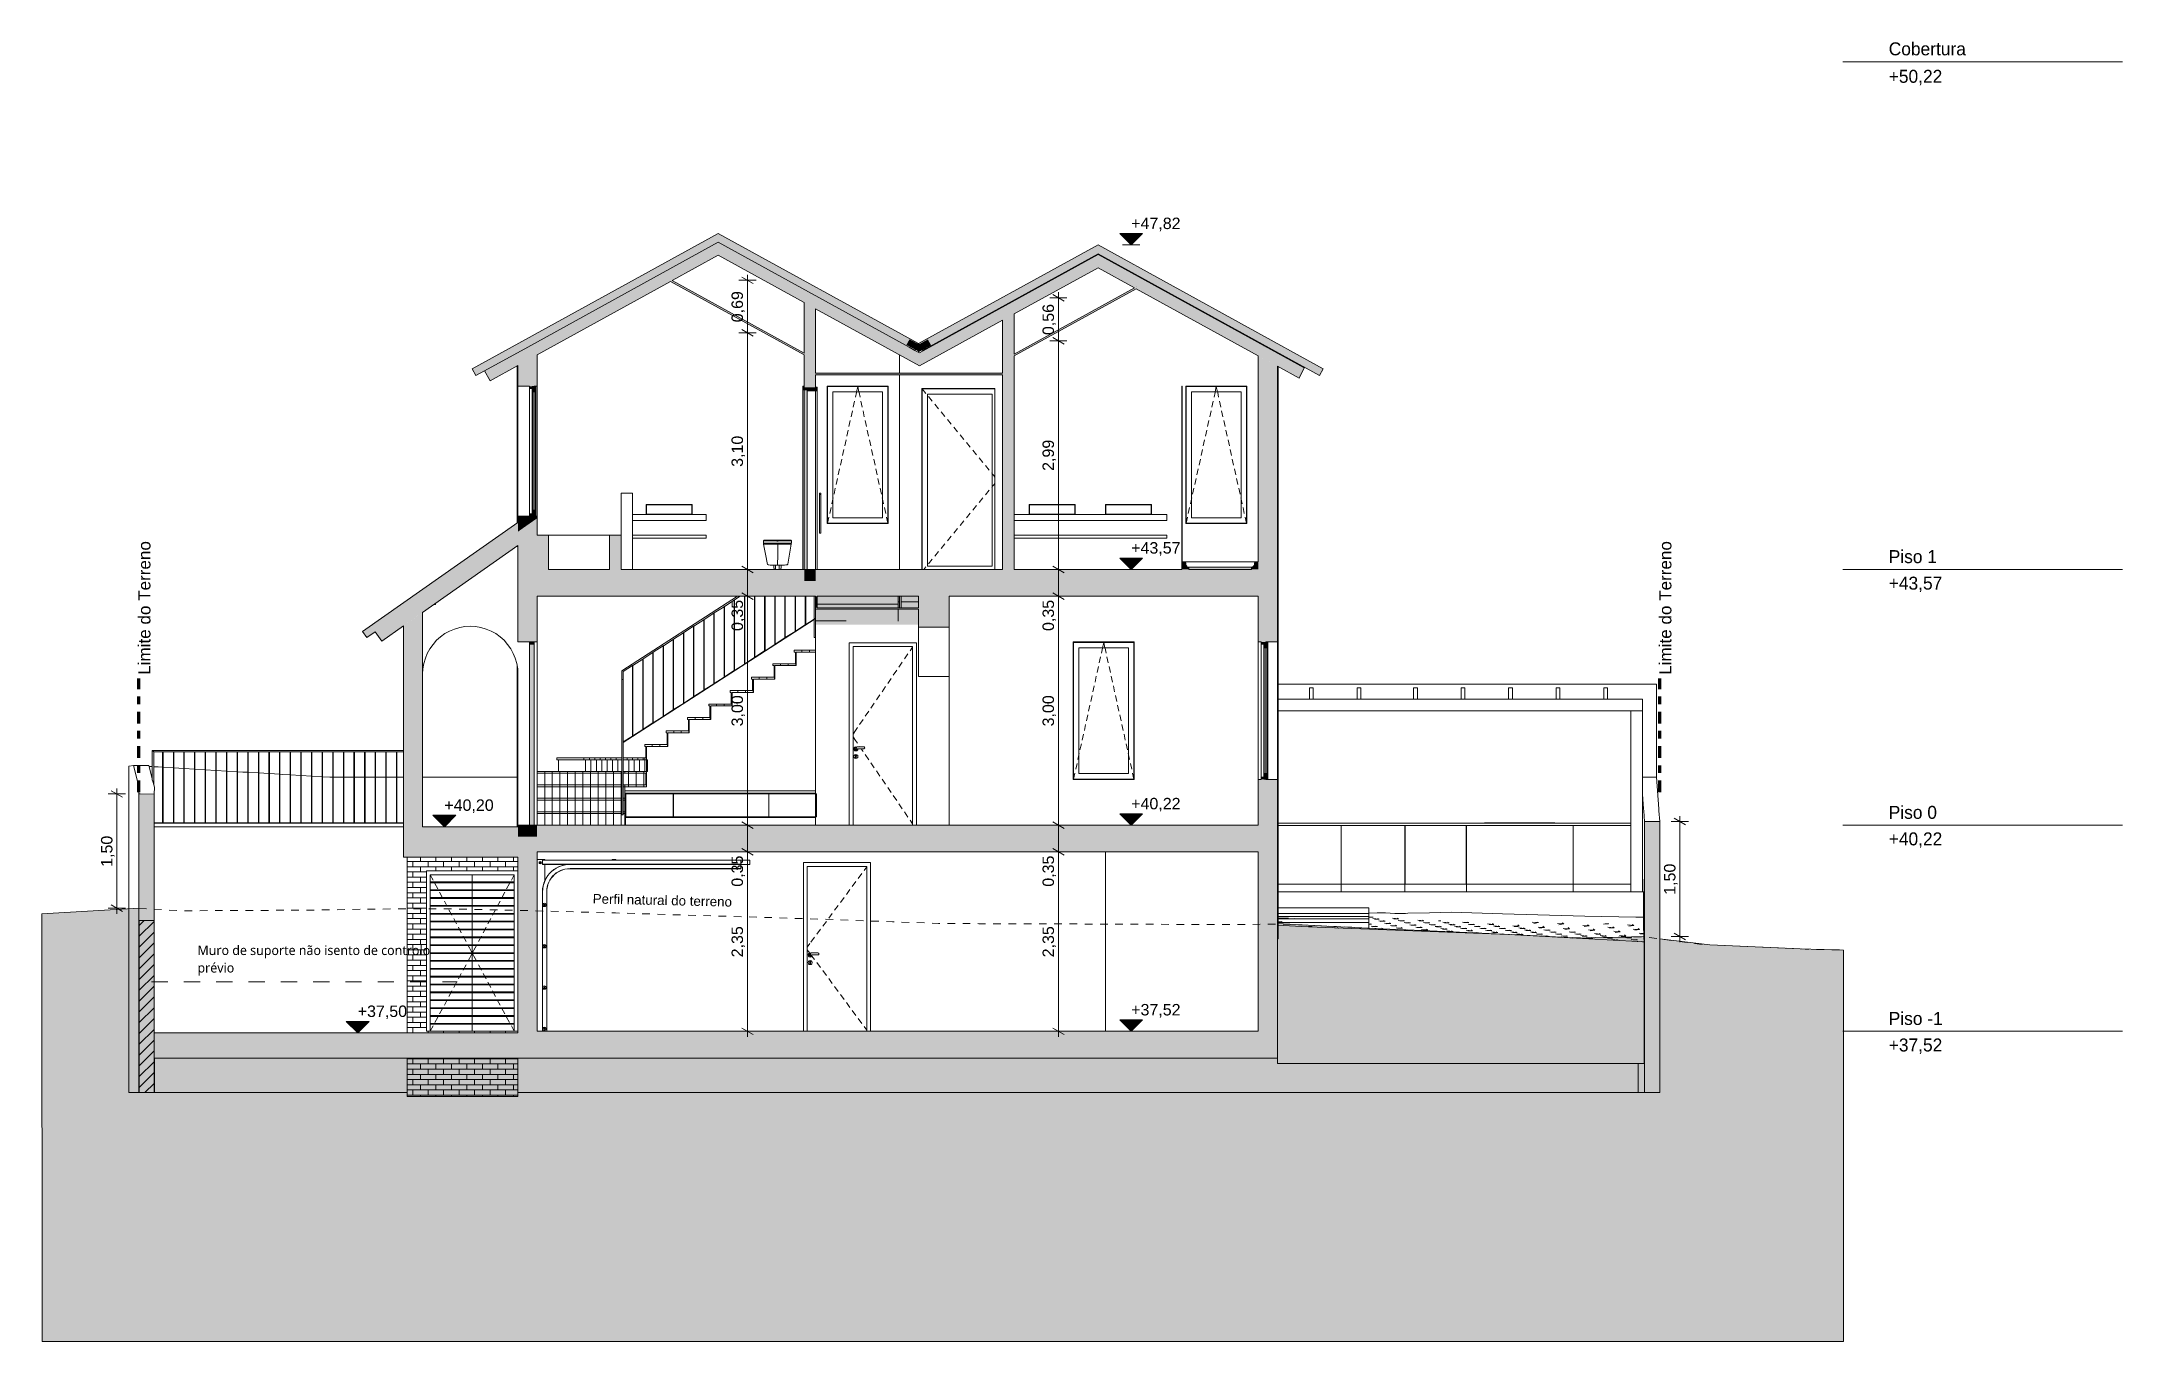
# Model space of a CAD drawing. Header units: metres. Extents: x -111189 to -108577, y -72951 to -72647.
# Drawn here: x -108958.1 to -108930.84, y -72951.18 to -72934.16 of the extents above; entities that cross this region are included whole.
import ezdxf

# ---------------------------------------------------------------- set-up
doc = ezdxf.new("R2010")
doc.units = ezdxf.units.M
doc.header["$MEASUREMENT"] = 0
for name, pattern in [('Dashed', [0.423333, 0.211667, -0.211667]), ('Dot & Dashed Smaller', [0.36, 0.15, -0.09, 0.03, -0.09]), ('Hidden Line', [0.13, 0.08, -0.05])]:
    doc.linetypes.add(name, pattern=pattern)
for name, color, linetype in [('00 - DESENHO 2D', 7, 'Continuous'), ('00 - TEXTO GERAL', 7, 'Continuous'), ('01 - TERRENO PROPOSTO', 7, 'Continuous'), ('02 - ESTRADAS', 7, 'Continuous'), ('02 - PASSEIOS', 7, 'Continuous'), ('03 - COBERTURA', 7, 'Continuous'), ('03 - LAJES', 7, 'Continuous'), ('04 - TECTO FALSO', 7, 'Continuous'), ('05 - PAREDES..35', 7, 'Continuous'), ('05 - PILAR', 7, 'Continuous'), ('05 - VIGA', 7, 'Continuous'), ('06 - ESCADA INTERIOR', 7, 'Continuous'), ('06 - ESCADAS _ GUARDAS', 7, 'Continuous'), ('06 - FORRA', 7, 'Continuous'), ('07 - MUROS', 7, 'Continuous'), ('08 - EQUIPAMENTO FIXO', 7, 'Continuous'), ('12 - COTAS GERAIS', 7, 'Continuous')]:
    doc.layers.add(name, color=color, linetype=linetype)
doc.styles.add('ESTILO_GERADO_2', font='malgunsl.ttf')
doc.styles.add('ESTILO_GERADO_7', font='')
doc.styles.add('ESTILO_GERADO_8', font='')
doc.styles.get('ESTILO_GERADO_7').set_extended_font_data('Helvetica')
doc.styles.get('ESTILO_GERADO_8').set_extended_font_data('OPTIAgency-Gothic')
doc.dimstyles.new('ESTILO_GERADO__5', dxfattribs={"dimtxt": 0.15, "dimasz": 0.114, "dimexe": 0.18, "dimexo": 0.0625, "dimgap": 0, "dimtad": 1, "dimzin": 0, "dimdsep": 46, "dimtxsty": 'ESTILO_GERADO_7', "dimblk": 'ARROWHEAD_2', "dimblk1": 'ARROWHEAD_2', "dimblk2": 'ARROWHEAD_2', "dimcen": 0.09, "dimse1": 1, "dimse2": 1, "dimclrd": 7, "dimclre": 7, "dimclrt": 7, "dimadec": 0, "dimazin": 0, "dimtfac": 1, "dimtdec": 4, "dimtmove": 0, "dimatfit": 3, "dimfxl": 1, "dimtolj": 1, "dimtzin": 0, "dimarcsym": 0})

msp = doc.modelspace()

# ---------------------------------------------------------------- texts
at = {"layer": '00 - TEXTO GERAL', "color": 7, "linetype": 'Continuous', "lineweight": 5, "char_height": 0.16, "attachment_point": 1, "rotation": 90, "style": 'ESTILO_GERADO_7'}
for insert in [(-108956.836, -72942.451), (-108936.907, -72942.451)]:
    msp.add_mtext('\\A1;{\\pql;\\fHelvetica|b0|i0|c0|p0;\\W1.000000;Limite d\\fHelvetica|b0|i0|c0|p0;\\W1.000000;o Terreno}', dxfattribs=dict(at, insert=insert))
at = {"layer": '00 - TEXTO GERAL', "color": 252, "linetype": 'Continuous', "lineweight": 9, "insert": (-108950.879, -72945.321), "char_height": 0.125, "attachment_point": 1, "rotation": 358.6735, "style": 'ESTILO_GERADO_7'}
msp.add_mtext('\\A1;{\\pql;\\fHelvetica|b0|i0|c0|p0;\\W1.000000;Perfil natural do terreno}', dxfattribs=at)
at = {"layer": '00 - TEXTO GERAL', "color": 252, "linetype": 'Continuous', "lineweight": 9, "insert": (-108956.06, -72945.997), "char_height": 0.125, "attachment_point": 1, "line_spacing_factor": 1.099637, "style": 'ESTILO_GERADO_2'}
msp.add_mtext('\\A1;\\pxql;Muro de suporte não isento de controlo \\Pprévio', dxfattribs=at)

# ---------------------------------------------------------------- blocks, each defined once
blk = doc.blocks.new('Corte Elem_196_1', base_point=(-108785.663, -72944.421))
at = {"layer": '07 - MUROS', "linetype": 'Continuous', "lineweight": 13}
for points in [[(-108956.629, -72947.921), (-108956.629, -72944.013), (-108956.809, -72944.012), (-108956.829, -72944.012), (-108956.829, -72947.921)], [(-108936.899, -72944.374), (-108937.01, -72944.374), (-108937.099, -72944.374), (-108937.099, -72947.921), (-108936.899, -72947.921)]]:
    blk.add_hatch(color=251, dxfattribs=at).paths.add_polyline_path(points)
at = {"layer": '07 - MUROS', "color": 251, "linetype": 'Continuous', "lineweight": 13}
for p, q in [((-108956.961, -72943.647), (-108956.956, -72943.647)), ((-108956.961, -72943.647), (-108956.961, -72947.921)), ((-108956.956, -72943.647), (-108956.896, -72943.637)), ((-108956.896, -72943.637), (-108956.84, -72943.861)), ((-108956.896, -72943.637), (-108956.695, -72943.638)), ((-108956.653, -72943.811), (-108956.695, -72943.638)), ((-108956.653, -72943.653), (-108956.692, -72943.65)), ((-108956.692, -72943.651), (-108956.653, -72943.653)), ((-108956.64, -72943.862), (-108956.648, -72943.829)), ((-108956.516, -72943.661), (-108956.633, -72943.654)), ((-108956.633, -72943.655), (-108956.516, -72943.662)), ((-108956.376, -72943.669), (-108956.511, -72943.661)), ((-108956.511, -72943.662), (-108956.376, -72943.67)), ((-108956.371, -72943.67), (-108956.237, -72943.678)), ((-108956.237, -72943.678), (-108956.371, -72943.67)), ((-108956.098, -72943.686), (-108956.232, -72943.678)), ((-108956.232, -72943.679), (-108956.098, -72943.687)), ((-108956.093, -72943.687), (-108955.959, -72943.695)), ((-108955.959, -72943.695), (-108956.093, -72943.687)), ((-108955.954, -72943.695), (-108955.819, -72943.703)), ((-108955.819, -72943.703), (-108955.954, -72943.695)), ((-108955.68, -72943.712), (-108955.814, -72943.703)), ((-108955.814, -72943.704), (-108955.68, -72943.712)), ((-108955.675, -72943.712), (-108955.541, -72943.72)), ((-108955.541, -72943.72), (-108955.675, -72943.712)), ((-108955.536, -72943.72), (-108955.401, -72943.729)), ((-108955.401, -72943.728), (-108955.536, -72943.72)), ((-108955.396, -72943.729), (-108955.262, -72943.737)), ((-108955.262, -72943.737), (-108955.396, -72943.729)), ((-108955.257, -72943.737), (-108955.123, -72943.745)), ((-108955.123, -72943.745), (-108955.257, -72943.737)), ((-108954.984, -72943.754), (-108955.118, -72943.745)), ((-108955.118, -72943.746), (-108954.984, -72943.754)), ((-108954.979, -72943.754), (-108954.844, -72943.762)), ((-108954.949, -72943.756), (-108954.979, -72943.754)), ((-108954.839, -72943.762), (-108954.705, -72943.77)), ((-108954.7, -72943.771), (-108954.566, -72943.779)), ((-108954.561, -72943.779), (-108954.426, -72943.787)), ((-108954.421, -72943.787), (-108954.327, -72943.793)), ((-108954.327, -72943.793), (-108954.287, -72943.793)), ((-108954.282, -72943.793), (-108954.148, -72943.793)), ((-108954.143, -72943.793), (-108954.009, -72943.793)), ((-108954.004, -72943.793), (-108953.869, -72943.793)), ((-108953.864, -72943.793), (-108953.73, -72943.793)), ((-108953.725, -72943.793), (-108953.591, -72943.793)), ((-108953.586, -72943.793), (-108953.451, -72943.793)), ((-108953.446, -72943.793), (-108953.36, -72943.793)), ((-108953.11, -72943.793), (-108951.985, -72943.793)), ((-108951.991, -72943.793), (-108951.985, -72943.793)), ((-108951.985, -72943.793), (-108951.87, -72943.793)), ((-108936.944, -72943.793), (-108936.981, -72943.792)), ((-108936.911, -72944.207), (-108936.944, -72943.793)), ((-108937.127, -72944.013), (-108937.111, -72944.207)), ((-108937.111, -72944.207), (-108937.11, -72944.231)), ((-108936.91, -72944.231), (-108936.911, -72944.207)), ((-108937.181, -72947.541), (-108937.181, -72947.921)), ((-108956.961, -72947.921), (-108956.84, -72947.921)), ((-108956.624, -72947.921), (-108954.327, -72947.921)), ((-108954.327, -72947.921), (-108953.31, -72947.921)), ((-108951.86, -72947.921), (-108947.029, -72947.921)), ((-108947.029, -72947.921), (-108937.181, -72947.921)), ((-108937.181, -72947.921), (-108937.144, -72947.921)), ((-108937.144, -72947.921), (-108937.111, -72947.921)), ((-108937.111, -72947.921), (-108937.11, -72947.921))]:
    blk.add_line(p, q, dxfattribs=at)
at = {"layer": '07 - MUROS', "color": 7, "linetype": 'Continuous', "lineweight": 13}
for p, q in [((-108956.84, -72943.861), (-108956.824, -72943.925)), ((-108956.824, -72943.925), (-108956.829, -72944.012)), ((-108956.624, -72943.925), (-108956.64, -72943.862)), ((-108956.624, -72943.925), (-108956.629, -72944.013)), ((-108937.11, -72944.231), (-108937.099, -72944.374)), ((-108936.899, -72944.374), (-108936.91, -72944.231)), ((-108956.84, -72947.921), (-108956.829, -72947.921)), ((-108956.629, -72947.921), (-108956.624, -72947.921)), ((-108937.11, -72947.921), (-108937.099, -72947.921))]:
    blk.add_line(p, q, dxfattribs=at)
at = {"layer": '07 - MUROS', "color": 7, "linetype": 'Continuous', "lineweight": 20}
for p, q in [((-108956.829, -72947.921), (-108956.829, -72944.012)), ((-108956.829, -72944.012), (-108956.809, -72944.012)), ((-108956.809, -72944.012), (-108956.629, -72944.013)), ((-108956.629, -72944.013), (-108956.629, -72947.141)), ((-108937.099, -72947.921), (-108937.099, -72944.374)), ((-108937.099, -72944.374), (-108937.01, -72944.374)), ((-108937.01, -72944.374), (-108936.899, -72944.374)), ((-108936.899, -72944.374), (-108936.899, -72947.921)), ((-108956.629, -72947.471), (-108956.629, -72947.921)), ((-108956.629, -72947.921), (-108956.829, -72947.921)), ((-108936.899, -72947.921), (-108937.099, -72947.921))]:
    blk.add_line(p, q, dxfattribs=at)
blk = doc.blocks.new('Corte Elem_197_1', base_point=(-108785.663, -72944.421))
at = {"layer": '03 - LAJES', "color": 251, "linetype": 'Continuous', "lineweight": 13}
for p, q in [((-108941.898, -72945.293), (-108937.114, -72945.293)), ((-108937.114, -72945.628), (-108937.114, -72945.293)), ((-108941.91, -72945.693), (-108941.909, -72945.693))]:
    blk.add_line(p, q, dxfattribs=at)
blk = doc.blocks.new('Corte Elem_198_1', base_point=(-108785.663, -72944.421))
at = {"layer": '08 - EQUIPAMENTO FIXO', "color": 251, "linetype": 'Continuous', "lineweight": 13}
for p, q in [((-108937.277, -72944.393), (-108938.035, -72944.393)), ((-108937.277, -72944.423), (-108938.035, -72944.423)), ((-108938.034, -72945.192), (-108938.034, -72944.424)), ((-108938.034, -72944.424), (-108937.277, -72944.424)), ((-108938.017, -72944.423), (-108938.017, -72944.424)), ((-108938.017, -72945.193), (-108938.035, -72945.193)), ((-108937.277, -72945.192), (-108938.034, -72945.192)), ((-108938.017, -72945.193), (-108938.017, -72945.192)), ((-108937.277, -72945.193), (-108938.017, -72945.193))]:
    blk.add_line(p, q, dxfattribs=at)
blk = doc.blocks.new('Corte Elem_199_1', base_point=(-108785.663, -72944.421))
at = {"layer": '08 - EQUIPAMENTO FIXO', "color": 251, "linetype": 'Continuous', "lineweight": 13}
for p, q in [((-108939.433, -72944.393), (-108940.238, -72944.393)), ((-108939.433, -72944.423), (-108940.238, -72944.423)), ((-108940.237, -72945.192), (-108940.237, -72944.424)), ((-108940.237, -72944.424), (-108939.434, -72944.424)), ((-108940.22, -72944.423), (-108940.22, -72944.424)), ((-108939.451, -72944.423), (-108939.451, -72944.424)), ((-108939.434, -72944.424), (-108939.434, -72945.192)), ((-108940.22, -72945.193), (-108940.238, -72945.193)), ((-108939.434, -72945.192), (-108940.237, -72945.192)), ((-108940.22, -72945.193), (-108940.22, -72945.192)), ((-108939.451, -72945.193), (-108940.22, -72945.193)), ((-108939.451, -72945.193), (-108939.451, -72945.192)), ((-108939.433, -72945.193), (-108939.451, -72945.193))]:
    blk.add_line(p, q, dxfattribs=at)
blk = doc.blocks.new('Corte Elem_200_1', base_point=(-108785.663, -72944.421))
at = {"layer": '08 - EQUIPAMENTO FIXO', "color": 251, "linetype": 'Continuous', "lineweight": 13}
for p, q in [((-108940.238, -72944.393), (-108941.074, -72944.393)), ((-108940.238, -72944.423), (-108941.074, -72944.423)), ((-108941.073, -72945.192), (-108941.073, -72944.424)), ((-108941.073, -72944.424), (-108940.239, -72944.424)), ((-108941.056, -72944.423), (-108941.056, -72944.424)), ((-108940.256, -72944.423), (-108940.256, -72944.424)), ((-108940.239, -72944.424), (-108940.239, -72945.192)), ((-108940.238, -72945.193), (-108940.238, -72944.423)), ((-108941.056, -72945.193), (-108941.074, -72945.193)), ((-108940.239, -72945.192), (-108941.073, -72945.192)), ((-108941.056, -72945.193), (-108941.056, -72945.192)), ((-108940.256, -72945.193), (-108941.056, -72945.193)), ((-108940.256, -72945.193), (-108940.256, -72945.192)), ((-108940.238, -72945.193), (-108940.256, -72945.193)), ((-108940.238, -72945.293), (-108940.238, -72945.193))]:
    blk.add_line(p, q, dxfattribs=at)
blk = doc.blocks.new('Corte Elem_201_1', base_point=(-108785.663, -72944.421))
at = {"layer": '08 - EQUIPAMENTO FIXO', "color": 251, "linetype": 'Continuous', "lineweight": 13}
for p, q in [((-108941.074, -72944.393), (-108941.898, -72944.393)), ((-108941.074, -72944.423), (-108941.898, -72944.423)), ((-108941.898, -72944.424), (-108941.075, -72944.424)), ((-108941.892, -72944.423), (-108941.892, -72944.424)), ((-108941.092, -72944.423), (-108941.092, -72944.424)), ((-108941.075, -72944.424), (-108941.075, -72945.192)), ((-108941.074, -72945.193), (-108941.074, -72944.423)), ((-108941.075, -72945.192), (-108941.898, -72945.192)), ((-108941.892, -72945.193), (-108941.898, -72945.193)), ((-108941.892, -72945.193), (-108941.892, -72945.192)), ((-108941.092, -72945.193), (-108941.892, -72945.193)), ((-108941.092, -72945.193), (-108941.092, -72945.192)), ((-108941.074, -72945.193), (-108941.092, -72945.193)), ((-108941.074, -72945.293), (-108941.074, -72945.193))]:
    blk.add_line(p, q, dxfattribs=at)
blk = doc.blocks.new('Corte Elem_202_1', base_point=(-108785.663, -72944.421))
at = {"layer": '08 - EQUIPAMENTO FIXO', "color": 251, "linetype": 'Continuous', "lineweight": 13}
for p, q in [((-108938.035, -72944.393), (-108939.433, -72944.393)), ((-108939.433, -72945.193), (-108939.433, -72944.423)), ((-108938.035, -72944.423), (-108939.433, -72944.423)), ((-108939.432, -72945.192), (-108939.432, -72944.424)), ((-108939.432, -72944.424), (-108938.036, -72944.424)), ((-108939.415, -72944.423), (-108939.415, -72944.424)), ((-108939.193, -72944.388), (-108939.194, -72944.388)), ((-108939.194, -72944.388), (-108939.194, -72944.388)), ((-108939.191, -72944.388), (-108939.193, -72944.388)), ((-108939.189, -72944.388), (-108939.191, -72944.388)), ((-108939.187, -72944.388), (-108939.189, -72944.388)), ((-108939.184, -72944.388), (-108939.187, -72944.388)), ((-108939.181, -72944.388), (-108939.184, -72944.388)), ((-108939.177, -72944.388), (-108939.181, -72944.388)), ((-108939.174, -72944.388), (-108939.177, -72944.388)), ((-108938.294, -72944.388), (-108939.174, -72944.388)), ((-108938.29, -72944.388), (-108938.294, -72944.388)), ((-108938.287, -72944.388), (-108938.29, -72944.388)), ((-108938.284, -72944.388), (-108938.287, -72944.388)), ((-108938.281, -72944.388), (-108938.284, -72944.388)), ((-108938.279, -72944.388), (-108938.281, -72944.388)), ((-108938.277, -72944.388), (-108938.279, -72944.388)), ((-108938.275, -72944.388), (-108938.277, -72944.388)), ((-108938.274, -72944.388), (-108938.275, -72944.388)), ((-108938.274, -72944.388), (-108938.274, -72944.388)), ((-108938.053, -72944.423), (-108938.053, -72944.424)), ((-108938.036, -72944.424), (-108938.036, -72945.192)), ((-108938.035, -72945.193), (-108938.035, -72944.423)), ((-108939.433, -72945.293), (-108939.433, -72945.193)), ((-108939.415, -72945.193), (-108939.433, -72945.193)), ((-108938.036, -72945.192), (-108939.432, -72945.192)), ((-108939.415, -72945.193), (-108939.415, -72945.192)), ((-108938.053, -72945.193), (-108939.415, -72945.193)), ((-108938.053, -72945.193), (-108938.053, -72945.192)), ((-108938.035, -72945.193), (-108938.053, -72945.193)), ((-108938.035, -72945.293), (-108938.035, -72945.193))]:
    blk.add_line(p, q, dxfattribs=at)
blk = doc.blocks.new('Corte Elem_204_1', base_point=(-108785.663, -72944.421))
at = {"layer": '03 - COBERTURA', "color": 251, "linetype": 'Continuous', "lineweight": 13}
blk.add_line((-108936.944, -72942.872), (-108936.944, -72942.725), dxfattribs=at)
blk = doc.blocks.new('Corte Elem_205_1', base_point=(-108785.663, -72944.421))
at = {"layer": '05 - VIGA', "color": 251, "linetype": 'Continuous', "lineweight": 13}
for p, q in [((-108941.489, -72942.621), (-108941.489, -72942.771)), ((-108941.439, -72942.621), (-108941.489, -72942.621)), ((-108941.439, -72942.771), (-108941.439, -72942.621)), ((-108941.489, -72942.771), (-108941.439, -72942.771))]:
    blk.add_line(p, q, dxfattribs=at)
blk = doc.blocks.new('Corte Elem_206_1', base_point=(-108785.663, -72944.421))
at = {"layer": '05 - VIGA', "color": 251, "linetype": 'Continuous', "lineweight": 13}
for p, q in [((-108940.866, -72942.621), (-108940.866, -72942.771)), ((-108940.816, -72942.621), (-108940.866, -72942.621)), ((-108940.816, -72942.771), (-108940.816, -72942.621)), ((-108940.866, -72942.771), (-108940.816, -72942.771))]:
    blk.add_line(p, q, dxfattribs=at)
blk = doc.blocks.new('Corte Elem_207_1', base_point=(-108785.663, -72944.421))
at = {"layer": '05 - VIGA', "color": 251, "linetype": 'Continuous', "lineweight": 13}
for p, q in [((-108940.124, -72942.621), (-108940.124, -72942.771)), ((-108940.074, -72942.621), (-108940.124, -72942.621)), ((-108940.074, -72942.771), (-108940.074, -72942.621)), ((-108940.124, -72942.771), (-108940.074, -72942.771))]:
    blk.add_line(p, q, dxfattribs=at)
blk = doc.blocks.new('Corte Elem_208_1', base_point=(-108785.663, -72944.421))
at = {"layer": '05 - VIGA', "color": 251, "linetype": 'Continuous', "lineweight": 13}
for p, q in [((-108939.502, -72942.621), (-108939.502, -72942.771)), ((-108939.452, -72942.621), (-108939.502, -72942.621)), ((-108939.452, -72942.771), (-108939.452, -72942.621)), ((-108939.502, -72942.771), (-108939.452, -72942.771))]:
    blk.add_line(p, q, dxfattribs=at)
blk = doc.blocks.new('Corte Elem_209_1', base_point=(-108785.663, -72944.421))
at = {"layer": '05 - VIGA', "color": 251, "linetype": 'Continuous', "lineweight": 13}
for p, q in [((-108938.88, -72942.621), (-108938.88, -72942.771)), ((-108938.83, -72942.621), (-108938.88, -72942.621)), ((-108938.83, -72942.771), (-108938.83, -72942.621)), ((-108938.88, -72942.771), (-108938.83, -72942.771))]:
    blk.add_line(p, q, dxfattribs=at)
blk = doc.blocks.new('Corte Elem_210_1', base_point=(-108785.663, -72944.421))
at = {"layer": '05 - VIGA', "color": 251, "linetype": 'Continuous', "lineweight": 13}
for p, q in [((-108938.257, -72942.621), (-108938.257, -72942.771)), ((-108938.207, -72942.621), (-108938.257, -72942.621)), ((-108938.207, -72942.771), (-108938.207, -72942.621)), ((-108938.257, -72942.771), (-108938.207, -72942.771))]:
    blk.add_line(p, q, dxfattribs=at)
blk = doc.blocks.new('Corte Elem_211_1', base_point=(-108785.663, -72944.421))
at = {"layer": '05 - VIGA', "color": 251, "linetype": 'Continuous', "lineweight": 13}
for p, q in [((-108937.633, -72942.621), (-108937.633, -72942.771)), ((-108937.583, -72942.621), (-108937.633, -72942.621)), ((-108937.583, -72942.771), (-108937.583, -72942.621)), ((-108937.633, -72942.771), (-108937.583, -72942.771))]:
    blk.add_line(p, q, dxfattribs=at)
blk = doc.blocks.new('Corte Elem_212_1', base_point=(-108785.663, -72944.421))
at = {"layer": '05 - VIGA', "color": 251, "linetype": 'Continuous', "lineweight": 13}
for p, q in [((-108941.898, -72942.575), (-108936.944, -72942.575)), ((-108936.944, -72942.575), (-108936.944, -72942.725))]:
    blk.add_line(p, q, dxfattribs=at)
blk = doc.blocks.new('Corte Elem_213_1', base_point=(-108785.663, -72944.421))
at = {"layer": '05 - PAREDES..35', "color": 251, "linetype": 'Continuous', "lineweight": 13}
for p, q in [((-108936.944, -72943.792), (-108936.944, -72942.872)), ((-108937.127, -72943.792), (-108936.944, -72943.792))]:
    blk.add_line(p, q, dxfattribs=at)
blk = doc.blocks.new('Corte Elem_214_1', base_point=(-108785.663, -72944.421))
at = {"layer": '01 - TERRENO PROPOSTO', "color": 251, "linetype": 'Continuous', "lineweight": 13}
for p, q in [((-108941.91, -72945.544), (-108941.909, -72945.544)), ((-108941.91, -72946.541), (-108941.908, -72946.541))]:
    blk.add_line(p, q, dxfattribs=at)
blk = doc.blocks.new('Corte Elem_230_1', base_point=(-108785.663, -72944.421))
at = {"layer": '03 - LAJES', "linetype": 'Continuous', "lineweight": 13}
blk.add_hatch(color=251, dxfattribs=at).paths.add_polyline_path([(-108951.86, -72944.771), (-108941.91, -72944.771), (-108941.91, -72944.571), (-108951.86, -72944.571)])
at = {"layer": '03 - LAJES', "color": 7, "linetype": 'Continuous', "lineweight": 20}
for p, q in [((-108941.91, -72944.571), (-108941.91, -72944.771)), ((-108942.16, -72944.771), (-108951.61, -72944.771))]:
    blk.add_line(p, q, dxfattribs=at)
blk = doc.blocks.new('Corte Elem_231_1', base_point=(-108785.663, -72944.421))
at = {"layer": '05 - PAREDES..35', "linetype": 'Continuous', "lineweight": 13}
for points in [[(-108951.86, -72942.021), (-108951.71, -72942.021), (-108951.61, -72942.021), (-108951.61, -72941.421), (-108951.86, -72941.421)], [(-108951.86, -72944.571), (-108951.61, -72944.571), (-108951.61, -72944.421), (-108951.71, -72944.421), (-108951.86, -72944.421)]]:
    blk.add_hatch(color=251, dxfattribs=at).paths.add_polyline_path(points)
at = {"layer": '05 - PAREDES..35', "color": 7, "linetype": 'Continuous', "lineweight": 20}
for p, q in [((-108951.86, -72942.021), (-108951.86, -72941.421)), ((-108951.61, -72941.421), (-108951.61, -72942.021)), ((-108951.86, -72944.441), (-108951.86, -72944.421))]:
    blk.add_line(p, q, dxfattribs=at)
at = {"layer": '05 - PAREDES..35', "color": 7, "linetype": 'Continuous', "lineweight": 13}
blk.add_line((-108951.86, -72944.421), (-108951.86, -72942.441), dxfattribs=at)
blk = doc.blocks.new('Corte Elem_233_1', base_point=(-108785.663, -72944.421))
at = {"layer": '05 - PAREDES..35', "linetype": 'Continuous', "lineweight": 13}
for points in [[(-108942.16, -72941.421), (-108942.16, -72942.021), (-108942.06, -72942.021), (-108941.91, -72942.021), (-108941.91, -72941.421)], [(-108942.16, -72944.571), (-108941.91, -72944.571), (-108941.91, -72943.821), (-108942.06, -72943.821), (-108942.16, -72943.821)]]:
    blk.add_hatch(color=251, dxfattribs=at).paths.add_polyline_path(points)
at = {"layer": '05 - PAREDES..35', "color": 7, "linetype": 'Continuous', "lineweight": 20}
for p, q in [((-108942.16, -72942.021), (-108942.16, -72941.421)), ((-108941.91, -72941.421), (-108941.91, -72942.021)), ((-108942.16, -72944.421), (-108942.16, -72943.821)), ((-108941.91, -72943.821), (-108941.91, -72944.571))]:
    blk.add_line(p, q, dxfattribs=at)
blk = doc.blocks.new('Corte Elem_235_1', base_point=(-108785.663, -72944.421))
at = {"layer": '05 - PAREDES..35', "color": 7, "linetype": 'Continuous', "lineweight": 13}
for p, q in [((-108947.96, -72944.012), (-108947.96, -72941.742)), ((-108947.882, -72941.742), (-108947.96, -72941.742)), ((-108947.56, -72941.744), (-108947.882, -72941.742)), ((-108947.96, -72944.311), (-108947.96, -72944.012)), ((-108947.96, -72944.421), (-108947.96, -72944.311))]:
    blk.add_line(p, q, dxfattribs=at)
blk = doc.blocks.new('Corte Elem_236_1', base_point=(-108785.663, -72944.421))
at = {"layer": '05 - PAREDES..35', "color": 7, "linetype": 'Continuous', "lineweight": 13}
for p, q in [((-108946.86, -72941.496), (-108946.88, -72941.496)), ((-108946.61, -72941.496), (-108946.84, -72941.496))]:
    blk.add_line(p, q, dxfattribs=at)
blk = doc.blocks.new('Corte Elem_237_1', base_point=(-108785.663, -72944.421))
at = {"layer": '05 - PAREDES..35', "color": 7, "linetype": 'Continuous', "lineweight": 13}
blk.add_line((-108946.21, -72944.421), (-108946.21, -72942.471), dxfattribs=at)
blk = doc.blocks.new('Corte Elem_238_1', base_point=(-108785.663, -72944.421))
at = {"layer": '03 - LAJES', "linetype": 'Continuous', "lineweight": 13}
blk.add_hatch(color=251, dxfattribs=at).paths.add_polyline_path([(-108951.61, -72944.421), (-108951.61, -72944.571), (-108942.16, -72944.571), (-108942.16, -72944.421)])
at = {"layer": '03 - LAJES', "color": 7, "linetype": 'Continuous', "lineweight": 20}
blk.add_line((-108951.61, -72944.421), (-108942.16, -72944.421), dxfattribs=at)
blk = doc.blocks.new('Corte Elem_239_1', base_point=(-108785.663, -72944.421))
at = {"layer": '03 - LAJES', "linetype": 'Continuous', "lineweight": 13}
blk.add_hatch(color=251, dxfattribs=at).paths.add_polyline_path([(-108941.91, -72941.221), (-108951.86, -72941.221), (-108951.86, -72941.421), (-108941.91, -72941.421)])
at = {"layer": '03 - LAJES', "color": 7, "linetype": 'Continuous', "lineweight": 20}
for p, q in [((-108951.86, -72941.421), (-108951.86, -72941.221)), ((-108941.91, -72941.221), (-108941.91, -72941.421)), ((-108947.96, -72941.421), (-108951.61, -72941.421)), ((-108946.61, -72941.421), (-108947.94, -72941.421)), ((-108942.16, -72941.421), (-108946.21, -72941.421))]:
    blk.add_line(p, q, dxfattribs=at)
blk = doc.blocks.new('Corte Elem_240_1', base_point=(-108785.663, -72944.421))
at = {"layer": '05 - PAREDES..35', "linetype": 'Continuous', "lineweight": 13}
for points in [[(-108951.61, -72938.261), (-108951.86, -72938.398), (-108951.86, -72938.671), (-108951.61, -72938.671)], [(-108951.61, -72940.401), (-108951.61, -72940.371), (-108951.86, -72940.371), (-108951.86, -72940.576)], [(-108951.61, -72941.221), (-108951.61, -72940.584), (-108951.86, -72940.759), (-108951.86, -72941.221)]]:
    blk.add_hatch(color=251, dxfattribs=at).paths.add_polyline_path(points)
at = {"layer": '05 - PAREDES..35', "color": 7, "linetype": 'Continuous', "lineweight": 20}
for p, q in [((-108951.61, -72938.261), (-108951.61, -72938.671)), ((-108951.86, -72938.671), (-108951.86, -72938.398)), ((-108951.86, -72940.454), (-108951.86, -72940.371)), ((-108951.61, -72940.371), (-108951.61, -72940.401)), ((-108951.86, -72941.221), (-108951.86, -72940.759)), ((-108951.61, -72940.584), (-108951.61, -72940.621))]:
    blk.add_line(p, q, dxfattribs=at)
blk = doc.blocks.new('*X755', base_point=(-108785.663, -72944.421))
at = {"layer": '05 - PAREDES..35', "color": 7, "linetype": 'Continuous', "lineweight": 13}
blk.add_line((-108946.61, -72938.189), (-108946.589, -72938.151), dxfattribs=at)
blk = doc.blocks.new('Corte Elem_242_1', base_point=(-108785.663, -72944.421))
at = {"layer": '05 - PAREDES..35', "color": 7, "linetype": 'Continuous', "lineweight": 20}
for p, q in [((-108949.235, -72936.783), (-108951.733, -72938.157)), ((-108951.733, -72938.157), (-108952.299, -72938.469)), ((-108946.658, -72938.201), (-108946.736, -72938.157))]:
    blk.add_line(p, q, dxfattribs=at)
at = {"layer": '05 - PAREDES..35', "color": 7, "linetype": 'Continuous', "lineweight": 13}
blk.add_line((-108945.61, -72941.071), (-108945.61, -72938.701), dxfattribs=at)
at = {"layer": '05 - PAREDES..35', "lineweight": 0}
blk.add_blockref('*X755', (-108785.663, -72944.421), dxfattribs=at)
blk = doc.blocks.new('Corte Elem_243_1', base_point=(-108785.663, -72944.421))
at = {"layer": '05 - PAREDES..35', "linetype": 'Continuous', "lineweight": 13}
blk.add_hatch(color=251, dxfattribs=at).paths.add_polyline_path([(-108942.16, -72938.273), (-108942.16, -72941.221), (-108941.91, -72941.221), (-108941.91, -72938.41)])
at = {"layer": '05 - PAREDES..35', "color": 7, "linetype": 'Continuous', "lineweight": 20}
for p, q in [((-108942.16, -72940.971), (-108942.16, -72938.273)), ((-108941.91, -72938.41), (-108941.91, -72941.221))]:
    blk.add_line(p, q, dxfattribs=at)
blk = doc.blocks.new('Corte Elem_244_1', base_point=(-108785.663, -72944.421))
at = {"layer": '05 - PAREDES..35', "color": 7, "linetype": 'Continuous', "lineweight": 13}
blk.add_line((-108949.235, -72936.783), (-108949.235, -72936.783), dxfattribs=at)
blk = doc.blocks.new('Corte Elem_245_1', base_point=(-108785.663, -72944.421))
at = {"layer": '05 - PAREDES..35', "linetype": 'Continuous', "lineweight": 13}
for points in [[(-108947.96, -72937.656), (-108948.11, -72937.573), (-108948.11, -72938.238), (-108948.1, -72938.243), (-108948.11, -72938.261), (-108948.11, -72938.691), (-108947.96, -72938.691)], [(-108947.96, -72941.221), (-108947.96, -72941.071), (-108948.11, -72941.071), (-108948.11, -72941.221)]]:
    blk.add_hatch(color=251, dxfattribs=at).paths.add_polyline_path(points)
at = {"layer": '05 - PAREDES..35', "color": 7, "linetype": 'Continuous', "lineweight": 20}
for p, q in [((-108948.11, -72938.238), (-108948.11, -72937.573)), ((-108947.96, -72937.656), (-108947.96, -72938.501)), ((-108948.11, -72938.669), (-108948.11, -72938.261)), ((-108947.96, -72938.521), (-108947.96, -72938.681))]:
    blk.add_line(p, q, dxfattribs=at)
blk = doc.blocks.new('Corte Elem_246_1', base_point=(-108785.663, -72944.421))
at = {"layer": '05 - PAREDES..35', "linetype": 'Continuous', "lineweight": 13}
blk.add_hatch(color=251, dxfattribs=at).paths.add_polyline_path([(-108945.36, -72941.221), (-108945.36, -72938.273), (-108945.409, -72938.3), (-108945.419, -72938.283), (-108945.36, -72938.25), (-108945.36, -72937.723), (-108945.51, -72937.805), (-108945.51, -72941.221)])
at = {"layer": '05 - PAREDES..35', "color": 7, "linetype": 'Continuous', "lineweight": 20}
for p, q in [((-108945.51, -72938.501), (-108945.51, -72937.805)), ((-108945.36, -72937.723), (-108945.36, -72938.25)), ((-108945.36, -72938.273), (-108945.36, -72941.071)), ((-108945.51, -72941.071), (-108945.51, -72938.521))]:
    blk.add_line(p, q, dxfattribs=at)
blk = doc.blocks.new('Corte Elem_247_1', base_point=(-108785.663, -72944.421))
at = {"layer": '03 - LAJES', "linetype": 'Continuous', "lineweight": 13}
blk.add_hatch(color=251, dxfattribs=at).paths.add_polyline_path([(-108947.96, -72941.221), (-108945.51, -72941.221), (-108945.51, -72941.071), (-108947.96, -72941.071)])
at = {"layer": '03 - LAJES', "color": 7, "linetype": 'Continuous', "lineweight": 20}
blk.add_line((-108947.96, -72941.071), (-108945.51, -72941.071), dxfattribs=at)
blk = doc.blocks.new('Corte Elem_248_1', base_point=(-108785.663, -72944.421))
at = {"layer": '03 - LAJES', "linetype": 'Continuous', "lineweight": 13}
blk.add_hatch(color=251, dxfattribs=at).paths.add_polyline_path([(-108950.51, -72941.221), (-108948.11, -72941.221), (-108948.11, -72941.071), (-108950.51, -72941.071)])
at = {"layer": '03 - LAJES', "color": 7, "linetype": 'Continuous', "lineweight": 20}
blk.add_line((-108950.51, -72941.071), (-108948.11, -72941.071), dxfattribs=at)
blk = doc.blocks.new('Corte Elem_249_1', base_point=(-108785.663, -72944.421))
at = {"layer": '03 - LAJES', "linetype": 'Continuous', "lineweight": 13}
blk.add_hatch(color=251, dxfattribs=at).paths.add_polyline_path([(-108945.36, -72941.221), (-108942.16, -72941.221), (-108942.16, -72941.071), (-108945.36, -72941.071)])
at = {"layer": '03 - LAJES', "color": 7, "linetype": 'Continuous', "lineweight": 20}
for p, q in [((-108945.36, -72941.071), (-108943.16, -72941.071)), ((-108943.07, -72941.071), (-108942.25, -72941.071))]:
    blk.add_line(p, q, dxfattribs=at)
blk = doc.blocks.new('Corte Elem_250_1', base_point=(-108785.663, -72944.421))
at = {"layer": '08 - EQUIPAMENTO FIXO', "color": 7, "linetype": 'Continuous', "lineweight": 13}
for p, q in [((-108950.36, -72940.621), (-108949.395, -72940.621)), ((-108950.36, -72940.661), (-108949.395, -72940.661)), ((-108949.395, -72940.661), (-108949.395, -72940.621))]:
    blk.add_line(p, q, dxfattribs=at)
blk = doc.blocks.new('Corte Elem_251_1', base_point=(-108785.663, -72944.421))
at = {"layer": '08 - EQUIPAMENTO FIXO', "color": 7, "linetype": 'Continuous', "lineweight": 13}
for p, q in [((-108950.36, -72940.351), (-108949.395, -72940.351)), ((-108950.36, -72940.431), (-108949.395, -72940.431)), ((-108949.395, -72940.431), (-108949.395, -72940.351))]:
    blk.add_line(p, q, dxfattribs=at)
blk = doc.blocks.new('Corte Elem_252_1', base_point=(-108785.663, -72944.421))
at = {"layer": '08 - EQUIPAMENTO FIXO', "color": 7, "linetype": 'Continuous', "lineweight": 13}
for p, q in [((-108950.179, -72940.224), (-108950.18, -72940.225)), ((-108950.18, -72940.286), (-108950.18, -72940.225)), ((-108950.18, -72940.317), (-108950.18, -72940.286)), ((-108950.178, -72940.222), (-108950.179, -72940.223)), ((-108950.179, -72940.223), (-108950.178, -72940.222)), ((-108950.179, -72940.223), (-108950.179, -72940.223)), ((-108950.179, -72940.223), (-108950.179, -72940.224)), ((-108950.179, -72940.224), (-108950.179, -72940.224)), ((-108950.178, -72940.222), (-108950.178, -72940.222)), ((-108950.178, -72940.222), (-108950.178, -72940.222)), ((-108950.178, -72940.222), (-108950.178, -72940.222)), ((-108950.178, -72940.222), (-108950.177, -72940.222)), ((-108950.176, -72940.221), (-108950.177, -72940.221)), ((-108950.177, -72940.222), (-108950.177, -72940.221)), ((-108950.176, -72940.221), (-108950.027, -72940.221)), ((-108949.878, -72940.225), (-108950.176, -72940.225)), ((-108950.176, -72940.225), (-108950.176, -72940.256)), ((-108950.176, -72940.256), (-108950.176, -72940.286)), ((-108950.176, -72940.286), (-108950.176, -72940.317)), ((-108950.027, -72940.221), (-108949.878, -72940.221)), ((-108949.878, -72940.221), (-108949.729, -72940.221)), ((-108949.729, -72940.225), (-108949.878, -72940.225)), ((-108949.729, -72940.221), (-108949.58, -72940.221)), ((-108949.58, -72940.225), (-108949.729, -72940.225)), ((-108949.58, -72940.221), (-108949.578, -72940.222)), ((-108949.58, -72940.256), (-108949.58, -72940.225)), ((-108949.58, -72940.286), (-108949.58, -72940.256)), ((-108949.58, -72940.317), (-108949.58, -72940.286)), ((-108949.577, -72940.222), (-108949.578, -72940.222)), ((-108949.577, -72940.222), (-108949.577, -72940.222)), ((-108949.576, -72940.223), (-108949.577, -72940.222)), ((-108949.576, -72940.224), (-108949.576, -72940.223)), ((-108949.576, -72940.225), (-108949.576, -72940.224)), ((-108949.576, -72940.225), (-108949.576, -72940.256)), ((-108949.576, -72940.256), (-108949.576, -72940.286)), ((-108949.576, -72940.286), (-108949.576, -72940.317)), ((-108950.18, -72940.347), (-108950.18, -72940.317)), ((-108950.179, -72940.349), (-108950.18, -72940.347)), ((-108950.179, -72940.349), (-108950.179, -72940.349)), ((-108950.179, -72940.349), (-108950.178, -72940.35)), ((-108950.178, -72940.35), (-108950.178, -72940.351)), ((-108950.178, -72940.351), (-108950.177, -72940.351)), ((-108950.177, -72940.351), (-108950.176, -72940.351)), ((-108950.176, -72940.317), (-108950.176, -72940.347)), ((-108950.176, -72940.347), (-108950.027, -72940.347)), ((-108950.027, -72940.347), (-108949.878, -72940.347)), ((-108949.878, -72940.347), (-108949.729, -72940.347)), ((-108949.729, -72940.347), (-108949.58, -72940.347)), ((-108949.58, -72940.347), (-108949.58, -72940.317)), ((-108949.58, -72940.351), (-108949.579, -72940.351)), ((-108949.579, -72940.351), (-108949.578, -72940.351)), ((-108949.578, -72940.351), (-108949.577, -72940.35)), ((-108949.578, -72940.351), (-108949.578, -72940.351)), ((-108949.577, -72940.35), (-108949.576, -72940.349)), ((-108949.576, -72940.317), (-108949.576, -72940.347)), ((-108949.576, -72940.348), (-108949.576, -72940.347)), ((-108949.576, -72940.348), (-108949.576, -72940.349)), ((-108949.576, -72940.349), (-108949.576, -72940.349))]:
    blk.add_line(p, q, dxfattribs=at)
blk = doc.blocks.new('Corte Elem_253_1', base_point=(-108785.663, -72944.421))
at = {"layer": '08 - EQUIPAMENTO FIXO', "color": 7, "linetype": 'Continuous', "lineweight": 13}
for p, q in [((-108948.645, -72940.696), (-108948.636, -72940.686)), ((-108948.643, -72940.726), (-108948.645, -72940.696)), ((-108948.645, -72940.696), (-108948.644, -72940.696)), ((-108948.644, -72940.696), (-108948.641, -72940.696)), ((-108948.643, -72940.726), (-108948.636, -72940.726)), ((-108948.641, -72940.696), (-108948.636, -72940.696)), ((-108948.641, -72940.734), (-108948.64, -72940.732)), ((-108948.641, -72940.736), (-108948.641, -72940.734)), ((-108948.641, -72940.736), (-108948.641, -72940.738)), ((-108948.641, -72940.738), (-108948.641, -72940.738)), ((-108948.638, -72940.738), (-108948.641, -72940.738)), ((-108948.641, -72940.738), (-108948.616, -72940.872)), ((-108948.64, -72940.732), (-108948.639, -72940.73)), ((-108948.639, -72940.73), (-108948.637, -72940.728)), ((-108948.637, -72940.738), (-108948.638, -72940.738)), ((-108948.637, -72940.728), (-108948.635, -72940.727)), ((-108948.634, -72940.739), (-108948.637, -72940.738)), ((-108948.633, -72940.686), (-108948.636, -72940.686)), ((-108948.636, -72940.696), (-108948.63, -72940.697)), ((-108948.636, -72940.726), (-108948.621, -72940.726)), ((-108948.635, -72940.727), (-108948.633, -72940.727)), ((-108948.632, -72940.739), (-108948.634, -72940.739)), ((-108948.625, -72940.686), (-108948.633, -72940.686)), ((-108948.633, -72940.727), (-108948.631, -72940.726)), ((-108948.628, -72940.739), (-108948.632, -72940.739)), ((-108948.63, -72940.697), (-108948.622, -72940.697)), ((-108948.625, -72940.739), (-108948.628, -72940.739)), ((-108948.612, -72940.686), (-108948.625, -72940.686)), ((-108948.62, -72940.739), (-108948.625, -72940.739)), ((-108948.622, -72940.697), (-108948.611, -72940.697)), ((-108948.621, -72940.726), (-108948.62, -72940.726)), ((-108948.62, -72940.726), (-108948.6, -72940.726)), ((-108948.612, -72940.739), (-108948.62, -72940.739)), ((-108948.595, -72940.686), (-108948.612, -72940.686)), ((-108948.607, -72940.739), (-108948.612, -72940.739)), ((-108948.611, -72940.697), (-108948.597, -72940.698)), ((-108948.602, -72940.739), (-108948.607, -72940.739)), ((-108948.597, -72940.739), (-108948.602, -72940.739)), ((-108948.6, -72940.726), (-108948.576, -72940.726)), ((-108948.597, -72940.698), (-108948.581, -72940.698)), ((-108948.592, -72940.739), (-108948.597, -72940.739)), ((-108948.573, -72940.686), (-108948.595, -72940.686)), ((-108948.587, -72940.739), (-108948.592, -72940.739)), ((-108948.575, -72940.739), (-108948.587, -72940.739)), ((-108948.581, -72940.698), (-108948.564, -72940.698)), ((-108948.576, -72940.726), (-108948.548, -72940.726)), ((-108948.563, -72940.739), (-108948.575, -72940.739)), ((-108948.548, -72940.686), (-108948.573, -72940.686)), ((-108948.564, -72940.698), (-108948.551, -72940.698)), ((-108948.541, -72940.739), (-108948.563, -72940.739)), ((-108948.551, -72940.698), (-108948.537, -72940.698)), ((-108948.52, -72940.686), (-108948.548, -72940.686)), ((-108948.548, -72940.726), (-108948.526, -72940.726)), ((-108948.533, -72940.739), (-108948.541, -72940.739)), ((-108948.537, -72940.698), (-108948.522, -72940.698)), ((-108948.525, -72940.739), (-108948.533, -72940.739)), ((-108948.526, -72940.726), (-108948.514, -72940.726)), ((-108948.517, -72940.739), (-108948.525, -72940.739)), ((-108948.522, -72940.698), (-108948.508, -72940.698)), ((-108948.491, -72940.686), (-108948.52, -72940.686)), ((-108948.508, -72940.739), (-108948.517, -72940.739)), ((-108948.514, -72940.726), (-108948.466, -72940.726)), ((-108948.508, -72940.698), (-108948.488, -72940.698)), ((-108948.487, -72940.739), (-108948.508, -72940.739)), ((-108948.46, -72940.686), (-108948.491, -72940.686)), ((-108948.488, -72940.698), (-108948.468, -72940.699)), ((-108948.465, -72940.739), (-108948.487, -72940.739)), ((-108948.468, -72940.699), (-108948.449, -72940.699)), ((-108948.466, -72940.726), (-108948.454, -72940.726)), ((-108948.455, -72940.739), (-108948.465, -72940.739)), ((-108948.43, -72940.686), (-108948.46, -72940.686)), ((-108948.457, -72940.878), (-108948.455, -72940.739)), ((-108948.455, -72940.727), (-108948.455, -72940.726)), ((-108948.455, -72940.726), (-108948.455, -72940.726)), ((-108948.455, -72940.727), (-108948.455, -72940.727)), ((-108948.455, -72940.727), (-108948.455, -72940.727)), ((-108948.455, -72940.728), (-108948.455, -72940.727)), ((-108948.455, -72940.729), (-108948.455, -72940.728)), ((-108948.455, -72940.73), (-108948.455, -72940.729)), ((-108948.455, -72940.729), (-108948.455, -72940.729)), ((-108948.455, -72940.732), (-108948.455, -72940.73)), ((-108948.455, -72940.733), (-108948.455, -72940.732)), ((-108948.455, -72940.734), (-108948.455, -72940.733)), ((-108948.455, -72940.735), (-108948.455, -72940.734)), ((-108948.455, -72940.738), (-108948.455, -72940.737)), ((-108948.455, -72940.739), (-108948.455, -72940.738)), ((-108948.445, -72940.739), (-108948.455, -72940.739)), ((-108948.454, -72940.726), (-108948.409, -72940.726)), ((-108948.455, -72940.736), (-108948.455, -72940.735)), ((-108948.455, -72940.737), (-108948.455, -72940.736)), ((-108948.449, -72940.699), (-108948.429, -72940.698)), ((-108948.435, -72940.739), (-108948.445, -72940.739)), ((-108948.425, -72940.739), (-108948.435, -72940.739)), ((-108948.4, -72940.686), (-108948.43, -72940.686)), ((-108948.429, -72940.698), (-108948.413, -72940.698)), ((-108948.416, -72940.739), (-108948.425, -72940.739)), ((-108948.409, -72940.739), (-108948.416, -72940.739)), ((-108948.413, -72940.698), (-108948.397, -72940.698)), ((-108948.409, -72940.726), (-108948.401, -72940.726)), ((-108948.402, -72940.739), (-108948.409, -72940.739)), ((-108948.394, -72940.739), (-108948.402, -72940.739)), ((-108948.401, -72940.726), (-108948.4, -72940.726)), ((-108948.371, -72940.686), (-108948.4, -72940.686)), ((-108948.4, -72940.726), (-108948.371, -72940.726)), ((-108948.397, -72940.698), (-108948.376, -72940.698)), ((-108948.386, -72940.739), (-108948.394, -72940.739)), ((-108948.375, -72940.739), (-108948.386, -72940.739)), ((-108948.376, -72940.698), (-108948.356, -72940.698)), ((-108948.365, -72940.739), (-108948.375, -72940.739)), ((-108948.346, -72940.686), (-108948.371, -72940.686)), ((-108948.371, -72940.726), (-108948.344, -72940.726)), ((-108948.355, -72940.739), (-108948.365, -72940.739)), ((-108948.356, -72940.698), (-108948.338, -72940.698)), ((-108948.346, -72940.739), (-108948.355, -72940.739)), ((-108948.324, -72940.686), (-108948.346, -72940.686)), ((-108948.341, -72940.739), (-108948.346, -72940.739)), ((-108948.344, -72940.726), (-108948.327, -72940.726)), ((-108948.335, -72940.739), (-108948.341, -72940.739)), ((-108948.338, -72940.698), (-108948.321, -72940.698)), ((-108948.33, -72940.739), (-108948.335, -72940.739)), ((-108948.325, -72940.739), (-108948.33, -72940.739)), ((-108948.327, -72940.726), (-108948.317, -72940.726)), ((-108948.279, -72940.738), (-108948.326, -72941.002)), ((-108948.319, -72940.739), (-108948.325, -72940.739)), ((-108948.307, -72940.686), (-108948.324, -72940.686)), ((-108948.321, -72940.698), (-108948.312, -72940.697)), ((-108948.316, -72940.739), (-108948.319, -72940.739)), ((-108948.317, -72940.726), (-108948.31, -72940.726)), ((-108948.31, -72940.739), (-108948.316, -72940.739)), ((-108948.312, -72940.697), (-108948.303, -72940.697)), ((-108948.31, -72940.726), (-108948.287, -72940.726)), ((-108948.304, -72940.739), (-108948.31, -72940.739)), ((-108948.294, -72940.686), (-108948.307, -72940.686)), ((-108948.299, -72940.739), (-108948.304, -72940.739)), ((-108948.303, -72940.697), (-108948.296, -72940.697)), ((-108948.295, -72940.739), (-108948.299, -72940.739)), ((-108948.296, -72940.697), (-108948.289, -72940.697)), ((-108948.291, -72940.739), (-108948.295, -72940.739)), ((-108948.286, -72940.686), (-108948.294, -72940.686)), ((-108948.288, -72940.739), (-108948.291, -72940.739)), ((-108948.289, -72940.697), (-108948.282, -72940.697)), ((-108948.289, -72940.726), (-108948.288, -72940.727)), ((-108948.285, -72940.727), (-108948.288, -72940.727)), ((-108948.285, -72940.738), (-108948.288, -72940.739)), ((-108948.287, -72940.726), (-108948.286, -72940.726)), ((-108948.284, -72940.686), (-108948.286, -72940.686)), ((-108948.286, -72940.726), (-108948.279, -72940.726)), ((-108948.285, -72940.727), (-108948.284, -72940.728)), ((-108948.283, -72940.738), (-108948.285, -72940.738)), ((-108948.284, -72940.686), (-108948.275, -72940.697)), ((-108948.284, -72940.728), (-108948.283, -72940.729)), ((-108948.283, -72940.688), (-108948.274, -72940.696)), ((-108948.282, -72940.73), (-108948.283, -72940.729)), ((-108948.282, -72940.738), (-108948.283, -72940.738)), ((-108948.283, -72940.757), (-108948.279, -72940.738)), ((-108948.282, -72940.697), (-108948.277, -72940.697)), ((-108948.282, -72940.73), (-108948.28, -72940.732)), ((-108948.28, -72940.738), (-108948.282, -72940.738)), ((-108948.28, -72940.732), (-108948.28, -72940.734)), ((-108948.28, -72940.734), (-108948.279, -72940.738)), ((-108948.279, -72940.738), (-108948.28, -72940.738)), ((-108948.28, -72940.738), (-108948.28, -72940.738)), ((-108948.279, -72940.726), (-108948.278, -72940.726)), ((-108948.279, -72940.738), (-108948.279, -72940.738)), ((-108948.278, -72940.726), (-108948.274, -72940.696)), ((-108948.277, -72940.697), (-108948.275, -72940.697)), ((-108948.275, -72940.697), (-108948.274, -72940.696)), ((-108948.592, -72941.006), (-108948.616, -72940.872)), ((-108948.592, -72941.006), (-108948.59, -72941.008)), ((-108948.59, -72941.008), (-108948.583, -72941.01)), ((-108948.583, -72941.01), (-108948.571, -72941.012)), ((-108948.571, -72941.012), (-108948.557, -72941.013)), ((-108948.557, -72941.013), (-108948.54, -72941.014)), ((-108948.54, -72941.014), (-108948.522, -72941.015)), ((-108948.522, -72941.015), (-108948.499, -72941.016)), ((-108948.508, -72941.016), (-108948.508, -72941.02)), ((-108948.508, -72941.02), (-108948.508, -72941.029)), ((-108948.508, -72941.029), (-108948.508, -72941.036)), ((-108948.508, -72941.036), (-108948.508, -72941.043)), ((-108948.508, -72941.043), (-108948.508, -72941.049)), ((-108948.508, -72941.049), (-108948.508, -72941.053)), ((-108948.508, -72941.053), (-108948.508, -72941.055)), ((-108948.508, -72941.055), (-108948.508, -72941.056)), ((-108948.508, -72941.056), (-108948.505, -72941.062)), ((-108948.505, -72941.062), (-108948.499, -72941.067)), ((-108948.499, -72941.016), (-108948.467, -72941.016)), ((-108948.499, -72941.067), (-108948.491, -72941.07)), ((-108948.491, -72941.07), (-108948.484, -72941.071)), ((-108948.484, -72941.016), (-108948.484, -72941.017)), ((-108948.484, -72941.017), (-108948.484, -72941.022)), ((-108948.484, -72941.022), (-108948.484, -72941.028)), ((-108948.484, -72941.028), (-108948.484, -72941.033)), ((-108948.484, -72941.033), (-108948.484, -72941.039)), ((-108948.484, -72941.039), (-108948.484, -72941.044)), ((-108948.484, -72941.044), (-108948.484, -72941.049)), ((-108948.484, -72941.049), (-108948.484, -72941.054)), ((-108948.484, -72941.054), (-108948.484, -72941.058)), ((-108948.484, -72941.058), (-108948.484, -72941.062)), ((-108948.484, -72941.062), (-108948.484, -72941.065)), ((-108948.484, -72941.065), (-108948.484, -72941.067)), ((-108948.484, -72941.067), (-108948.484, -72941.069)), ((-108948.484, -72941.069), (-108948.484, -72941.07)), ((-108948.484, -72941.07), (-108948.484, -72941.071)), ((-108948.484, -72941.071), (-108948.484, -72941.071)), ((-108948.467, -72941.016), (-108948.46, -72941.016)), ((-108948.46, -72941.016), (-108948.457, -72940.878)), ((-108948.46, -72941.016), (-108948.437, -72941.016)), ((-108948.437, -72941.016), (-108948.416, -72941.016)), ((-108948.436, -72941.016), (-108948.436, -72941.017)), ((-108948.436, -72941.017), (-108948.436, -72941.022)), ((-108948.436, -72941.022), (-108948.436, -72941.028)), ((-108948.436, -72941.028), (-108948.436, -72941.033)), ((-108948.436, -72941.033), (-108948.436, -72941.039)), ((-108948.436, -72941.039), (-108948.436, -72941.044)), ((-108948.436, -72941.044), (-108948.436, -72941.049)), ((-108948.436, -72941.049), (-108948.436, -72941.054)), ((-108948.436, -72941.054), (-108948.436, -72941.058)), ((-108948.436, -72941.058), (-108948.436, -72941.062)), ((-108948.436, -72941.062), (-108948.436, -72941.065)), ((-108948.436, -72941.065), (-108948.436, -72941.067)), ((-108948.436, -72941.067), (-108948.436, -72941.069)), ((-108948.436, -72941.069), (-108948.436, -72941.07)), ((-108948.436, -72941.07), (-108948.436, -72941.071)), ((-108948.436, -72941.071), (-108948.428, -72941.07)), ((-108948.436, -72941.071), (-108948.436, -72941.071)), ((-108948.428, -72941.07), (-108948.42, -72941.067)), ((-108948.428, -72941.07), (-108948.428, -72941.07)), ((-108948.42, -72941.067), (-108948.414, -72941.062)), ((-108948.42, -72941.067), (-108948.42, -72941.067)), ((-108948.416, -72941.016), (-108948.415, -72941.016)), ((-108948.415, -72941.016), (-108948.391, -72941.015)), ((-108948.414, -72941.062), (-108948.411, -72941.056)), ((-108948.414, -72941.062), (-108948.414, -72941.062)), ((-108948.411, -72941.02), (-108948.411, -72941.016)), ((-108948.411, -72941.029), (-108948.411, -72941.02)), ((-108948.411, -72941.036), (-108948.411, -72941.029)), ((-108948.411, -72941.043), (-108948.411, -72941.036)), ((-108948.411, -72941.049), (-108948.411, -72941.043)), ((-108948.411, -72941.053), (-108948.411, -72941.049)), ((-108948.411, -72941.055), (-108948.411, -72941.053)), ((-108948.411, -72941.056), (-108948.411, -72941.055)), ((-108948.391, -72941.015), (-108948.37, -72941.014)), ((-108948.37, -72941.014), (-108948.35, -72941.012)), ((-108948.35, -72941.012), (-108948.344, -72941.011)), ((-108948.344, -72941.011), (-108948.335, -72941.009)), ((-108948.335, -72941.009), (-108948.33, -72941.007)), ((-108948.33, -72941.007), (-108948.327, -72941.005)), ((-108948.327, -72941.005), (-108948.326, -72941.002))]:
    blk.add_line(p, q, dxfattribs=at)
blk = doc.blocks.new('Corte Elem_254_1', base_point=(-108785.663, -72944.421))
at = {"layer": '08 - EQUIPAMENTO FIXO', "linetype": 'Continuous', "lineweight": 13}
for points in [[(-108943.157, -72940.971), (-108943.157, -72938.671), (-108943.16, -72938.671), (-108943.16, -72940.971)], [(-108943.16, -72941.071), (-108943.07, -72941.071), (-108943.07, -72941.041), (-108943.08, -72941.04), (-108943.09, -72941.036), (-108943.098, -72941.03), (-108943.104, -72941.021), (-108943.108, -72941.012), (-108943.11, -72941.001), (-108943.11, -72940.996), (-108943.11, -72940.99), (-108943.113, -72940.984), (-108943.117, -72940.979), (-108943.122, -72940.975), (-108943.128, -72940.972), (-108943.135, -72940.971), (-108943.16, -72940.971)], [(-108942.25, -72941.071), (-108942.25, -72941.041), (-108943.07, -72941.041), (-108943.07, -72941.071)], [(-108942.16, -72941.071), (-108942.16, -72940.971), (-108942.185, -72940.971), (-108942.191, -72940.972), (-108942.197, -72940.975), (-108942.202, -72940.979), (-108942.206, -72940.984), (-108942.209, -72940.99), (-108942.21, -72940.996), (-108942.21, -72941.001), (-108942.211, -72941.012), (-108942.215, -72941.021), (-108942.221, -72941.03), (-108942.23, -72941.036), (-108942.239, -72941.04), (-108942.25, -72941.041), (-108942.25, -72941.071)]]:
    blk.add_hatch(color=251, dxfattribs=at).paths.add_polyline_path(points)
at = {"layer": '08 - EQUIPAMENTO FIXO', "color": 7, "linetype": 'Continuous', "lineweight": 20}
for p, q in [((-108943.16, -72938.671), (-108943.157, -72938.671)), ((-108943.16, -72940.971), (-108943.16, -72938.671)), ((-108943.157, -72938.671), (-108943.157, -72940.971)), ((-108943.157, -72940.971), (-108943.16, -72940.971)), ((-108943.16, -72941.071), (-108943.16, -72940.971)), ((-108943.157, -72940.971), (-108943.135, -72940.971)), ((-108943.135, -72940.971), (-108943.128, -72940.972)), ((-108943.128, -72940.972), (-108943.122, -72940.975)), ((-108943.122, -72940.975), (-108943.117, -72940.979)), ((-108943.117, -72940.979), (-108943.113, -72940.984)), ((-108943.113, -72940.984), (-108943.11, -72940.99)), ((-108943.11, -72940.99), (-108943.11, -72940.996)), ((-108943.11, -72940.996), (-108943.11, -72941.001)), ((-108943.11, -72941.001), (-108943.108, -72941.012)), ((-108943.108, -72941.012), (-108943.104, -72941.021)), ((-108943.104, -72941.021), (-108943.098, -72941.03)), ((-108943.098, -72941.03), (-108943.09, -72941.036)), ((-108943.09, -72941.036), (-108943.08, -72941.04)), ((-108943.08, -72941.04), (-108943.07, -72941.041)), ((-108943.07, -72941.071), (-108943.07, -72941.041)), ((-108943.07, -72941.041), (-108942.25, -72941.041)), ((-108942.25, -72941.071), (-108943.07, -72941.071)), ((-108942.25, -72941.041), (-108942.239, -72941.04)), ((-108942.25, -72941.041), (-108942.25, -72941.071)), ((-108942.239, -72941.04), (-108942.23, -72941.036)), ((-108942.23, -72941.036), (-108942.221, -72941.03)), ((-108942.221, -72941.03), (-108942.215, -72941.021)), ((-108942.215, -72941.021), (-108942.211, -72941.012)), ((-108942.211, -72941.012), (-108942.21, -72941.001)), ((-108942.21, -72940.996), (-108942.209, -72940.99)), ((-108942.21, -72941.001), (-108942.21, -72940.996)), ((-108942.209, -72940.99), (-108942.206, -72940.984)), ((-108942.206, -72940.984), (-108942.202, -72940.979)), ((-108942.202, -72940.979), (-108942.197, -72940.975)), ((-108942.197, -72940.975), (-108942.191, -72940.972)), ((-108942.191, -72940.972), (-108942.185, -72940.971)), ((-108942.185, -72940.971), (-108942.16, -72940.971))]:
    blk.add_line(p, q, dxfattribs=at)
at = {"layer": '08 - EQUIPAMENTO FIXO', "color": 7, "linetype": 'Continuous', "lineweight": 13}
for p, q in [((-108943.163, -72938.939), (-108943.16, -72938.939)), ((-108943.163, -72938.979), (-108943.163, -72938.939)), ((-108943.163, -72938.979), (-108943.16, -72938.979)), ((-108943.163, -72940.664), (-108943.16, -72940.664)), ((-108943.163, -72940.704), (-108943.163, -72940.664)), ((-108943.163, -72940.704), (-108943.16, -72940.704)), ((-108943.132, -72940.971), (-108943.135, -72940.971)), ((-108943.122, -72940.971), (-108943.132, -72940.971)), ((-108943.107, -72940.971), (-108943.122, -72940.971)), ((-108943.087, -72940.971), (-108943.107, -72940.971)), ((-108943.064, -72940.971), (-108943.087, -72940.971)), ((-108943.044, -72940.971), (-108943.064, -72940.971)), ((-108942.275, -72940.971), (-108943.044, -72940.971)), ((-108942.255, -72940.971), (-108942.275, -72940.971)), ((-108942.232, -72940.971), (-108942.255, -72940.971)), ((-108942.212, -72940.971), (-108942.232, -72940.971)), ((-108942.197, -72940.971), (-108942.212, -72940.971)), ((-108942.187, -72940.971), (-108942.197, -72940.971)), ((-108942.185, -72940.971), (-108942.187, -72940.971))]:
    blk.add_line(p, q, dxfattribs=at)
blk = doc.blocks.new('Corte Elem_255_1', base_point=(-108785.663, -72944.421))
at = {"layer": '08 - EQUIPAMENTO FIXO', "color": 7, "linetype": 'Continuous', "lineweight": 13}
for p, q in [((-108945.162, -72940.225), (-108945.161, -72940.224)), ((-108945.162, -72940.225), (-108945.162, -72940.256)), ((-108945.162, -72940.256), (-108945.162, -72940.286)), ((-108945.162, -72940.286), (-108945.162, -72940.317)), ((-108945.161, -72940.223), (-108945.16, -72940.222)), ((-108945.161, -72940.224), (-108945.161, -72940.223)), ((-108945.16, -72940.222), (-108945.159, -72940.222)), ((-108945.16, -72940.222), (-108945.16, -72940.222)), ((-108945.158, -72940.221), (-108945.159, -72940.222)), ((-108945.009, -72940.221), (-108945.158, -72940.221)), ((-108945.158, -72940.256), (-108945.158, -72940.225)), ((-108945.158, -72940.225), (-108945.009, -72940.225)), ((-108945.158, -72940.286), (-108945.158, -72940.256)), ((-108945.158, -72940.317), (-108945.158, -72940.286)), ((-108944.86, -72940.221), (-108945.009, -72940.221)), ((-108945.009, -72940.225), (-108944.86, -72940.225)), ((-108944.711, -72940.221), (-108944.86, -72940.221)), ((-108944.86, -72940.225), (-108944.562, -72940.225)), ((-108944.562, -72940.221), (-108944.711, -72940.221)), ((-108944.562, -72940.221), (-108944.561, -72940.221)), ((-108944.562, -72940.225), (-108944.562, -72940.256)), ((-108944.562, -72940.256), (-108944.562, -72940.286)), ((-108944.562, -72940.286), (-108944.562, -72940.317)), ((-108944.56, -72940.222), (-108944.561, -72940.221)), ((-108944.56, -72940.222), (-108944.559, -72940.222)), ((-108944.56, -72940.222), (-108944.56, -72940.222)), ((-108944.559, -72940.222), (-108944.558, -72940.223)), ((-108944.558, -72940.223), (-108944.559, -72940.222)), ((-108944.559, -72940.222), (-108944.559, -72940.222)), ((-108944.559, -72940.222), (-108944.559, -72940.222)), ((-108944.558, -72940.223), (-108944.558, -72940.223)), ((-108944.558, -72940.223), (-108944.558, -72940.224)), ((-108944.558, -72940.224), (-108944.558, -72940.225)), ((-108944.558, -72940.224), (-108944.558, -72940.224)), ((-108944.558, -72940.286), (-108944.558, -72940.225)), ((-108944.558, -72940.317), (-108944.558, -72940.286)), ((-108945.162, -72940.317), (-108945.162, -72940.347)), ((-108945.161, -72940.348), (-108945.162, -72940.347)), ((-108945.161, -72940.348), (-108945.161, -72940.349)), ((-108945.16, -72940.35), (-108945.161, -72940.349)), ((-108945.161, -72940.349), (-108945.161, -72940.349)), ((-108945.16, -72940.351), (-108945.16, -72940.35)), ((-108945.159, -72940.351), (-108945.16, -72940.351)), ((-108945.158, -72940.351), (-108945.159, -72940.351)), ((-108945.159, -72940.351), (-108945.159, -72940.351)), ((-108945.158, -72940.347), (-108945.158, -72940.317)), ((-108945.009, -72940.347), (-108945.158, -72940.347)), ((-108944.86, -72940.347), (-108945.009, -72940.347)), ((-108944.711, -72940.347), (-108944.86, -72940.347)), ((-108944.562, -72940.347), (-108944.711, -72940.347)), ((-108944.562, -72940.317), (-108944.562, -72940.347)), ((-108944.56, -72940.351), (-108944.562, -72940.351)), ((-108944.559, -72940.351), (-108944.56, -72940.351)), ((-108944.558, -72940.349), (-108944.559, -72940.35)), ((-108944.559, -72940.35), (-108944.559, -72940.351)), ((-108944.558, -72940.347), (-108944.558, -72940.317)), ((-108944.558, -72940.349), (-108944.558, -72940.347)), ((-108944.558, -72940.349), (-108944.558, -72940.349))]:
    blk.add_line(p, q, dxfattribs=at)
blk = doc.blocks.new('Corte Elem_256_1', base_point=(-108785.663, -72944.421))
at = {"layer": '08 - EQUIPAMENTO FIXO', "color": 7, "linetype": 'Continuous', "lineweight": 13}
for p, q in [((-108945.36, -72940.621), (-108944.36, -72940.621)), ((-108945.36, -72940.661), (-108944.36, -72940.661))]:
    blk.add_line(p, q, dxfattribs=at)
blk = doc.blocks.new('Corte Elem_257_1', base_point=(-108785.663, -72944.421))
at = {"layer": '08 - EQUIPAMENTO FIXO', "color": 7, "linetype": 'Continuous', "lineweight": 13}
for p, q in [((-108945.36, -72940.351), (-108944.36, -72940.351)), ((-108945.36, -72940.431), (-108944.36, -72940.431))]:
    blk.add_line(p, q, dxfattribs=at)
blk = doc.blocks.new('Corte Elem_258_1', base_point=(-108785.663, -72944.421))
at = {"layer": '05 - PAREDES..35', "linetype": 'Continuous', "lineweight": 13}
for points in [[(-108946.21, -72941.572), (-108946.21, -72941.421), (-108946.61, -72941.421), (-108946.61, -72941.572)], [(-108946.21, -72941.592), (-108946.61, -72941.592), (-108946.61, -72941.829), (-108946.21, -72941.829)]]:
    blk.add_hatch(color=251, dxfattribs=at).paths.add_polyline_path(points)
at = {"layer": '05 - PAREDES..35', "color": 7, "linetype": 'Continuous', "lineweight": 20}
for p, q in [((-108946.61, -72941.572), (-108946.61, -72941.421)), ((-108946.61, -72941.829), (-108946.61, -72941.592)), ((-108946.21, -72941.421), (-108946.21, -72941.572)), ((-108946.21, -72941.592), (-108946.21, -72941.829))]:
    blk.add_line(p, q, dxfattribs=at)
blk = doc.blocks.new('Corte Elem_259_1', base_point=(-108785.663, -72944.421))
at = {"layer": '05 - PAREDES..35', "color": 7, "linetype": 'Continuous', "lineweight": 13}
for p, q in [((-108946.61, -72941.833), (-108946.61, -72941.829)), ((-108946.61, -72941.842), (-108946.61, -72941.833)), ((-108946.61, -72941.853), (-108946.61, -72941.842)), ((-108946.61, -72941.867), (-108946.61, -72941.853)), ((-108946.61, -72941.883), (-108946.61, -72941.867)), ((-108946.61, -72941.902), (-108946.61, -72941.883)), ((-108946.61, -72941.922), (-108946.61, -72941.902)), ((-108946.61, -72941.945), (-108946.61, -72941.922)), ((-108946.21, -72941.829), (-108946.21, -72941.833)), ((-108946.21, -72941.833), (-108946.21, -72941.842)), ((-108946.21, -72941.842), (-108946.21, -72941.853)), ((-108946.21, -72941.853), (-108946.21, -72941.867)), ((-108946.21, -72941.867), (-108946.21, -72941.883)), ((-108946.21, -72941.883), (-108946.21, -72941.902)), ((-108946.21, -72941.902), (-108946.21, -72941.922)), ((-108946.21, -72941.922), (-108946.21, -72941.945)), ((-108946.61, -72941.97), (-108946.61, -72941.945)), ((-108946.61, -72941.997), (-108946.61, -72941.97)), ((-108946.61, -72942.026), (-108946.61, -72941.997)), ((-108946.61, -72942.057), (-108946.61, -72942.026)), ((-108946.61, -72942.089), (-108946.61, -72942.057)), ((-108946.61, -72942.123), (-108946.61, -72942.089)), ((-108946.61, -72942.158), (-108946.61, -72942.123)), ((-108946.61, -72942.195), (-108946.61, -72942.158)), ((-108946.61, -72942.232), (-108946.61, -72942.195)), ((-108946.21, -72941.945), (-108946.21, -72941.97)), ((-108946.21, -72941.97), (-108946.21, -72941.997)), ((-108946.21, -72941.997), (-108946.21, -72942.026)), ((-108946.21, -72942.026), (-108946.21, -72942.057)), ((-108946.21, -72942.057), (-108946.21, -72942.089)), ((-108946.21, -72942.089), (-108946.21, -72942.123)), ((-108946.21, -72942.123), (-108946.21, -72942.158)), ((-108946.21, -72942.158), (-108946.21, -72942.195)), ((-108946.21, -72942.195), (-108946.21, -72942.232)), ((-108946.61, -72942.27), (-108946.61, -72942.232)), ((-108946.61, -72942.31), (-108946.61, -72942.27)), ((-108946.61, -72942.349), (-108946.61, -72942.31)), ((-108946.61, -72942.39), (-108946.61, -72942.349)), ((-108946.61, -72942.43), (-108946.61, -72942.39)), ((-108946.61, -72942.471), (-108946.61, -72942.43)), ((-108946.21, -72942.232), (-108946.21, -72942.27)), ((-108946.21, -72942.27), (-108946.21, -72942.31)), ((-108946.21, -72942.31), (-108946.21, -72942.349)), ((-108946.21, -72942.349), (-108946.21, -72942.39)), ((-108946.21, -72942.39), (-108946.21, -72942.43)), ((-108946.21, -72942.43), (-108946.21, -72942.471)), ((-108946.21, -72942.471), (-108946.61, -72942.471))]:
    blk.add_line(p, q, dxfattribs=at)
at = {"layer": '05 - PAREDES..35', "color": 7, "linetype": 'Continuous', "lineweight": 20}
blk.add_line((-108946.21, -72941.829), (-108946.61, -72941.829), dxfattribs=at)
blk = doc.blocks.new('Corte Elem_260_1', base_point=(-108785.663, -72944.421))
at = {"layer": '08 - EQUIPAMENTO FIXO', "color": 7, "linetype": 'Continuous', "lineweight": 13}
for p, q in [((-108950.46, -72943.971), (-108947.96, -72943.971)), ((-108950.46, -72944.001), (-108950.46, -72943.971)), ((-108950.46, -72944.001), (-108947.96, -72944.001)), ((-108947.96, -72944.001), (-108947.96, -72943.971))]:
    blk.add_line(p, q, dxfattribs=at)
blk = doc.blocks.new('Corte Elem_261_1', base_point=(-108785.663, -72944.421))
at = {"layer": '08 - EQUIPAMENTO FIXO', "color": 7, "linetype": 'Continuous', "lineweight": 13}
for p, q in [((-108950.46, -72944.001), (-108950.46, -72944.069)), ((-108949.825, -72944.012), (-108950.449, -72944.012)), ((-108950.449, -72944.012), (-108950.449, -72944.311)), ((-108949.825, -72944.311), (-108949.825, -72944.012)), ((-108949.825, -72944.021), (-108949.823, -72944.021)), ((-108949.199, -72944.012), (-108949.823, -72944.012)), ((-108949.823, -72944.012), (-108949.823, -72944.311)), ((-108948.575, -72944.012), (-108949.199, -72944.012)), ((-108948.575, -72944.311), (-108948.575, -72944.012)), ((-108948.575, -72944.021), (-108948.573, -72944.021)), ((-108947.96, -72944.012), (-108948.573, -72944.012)), ((-108948.573, -72944.012), (-108948.573, -72944.311)), ((-108947.96, -72944.001), (-108947.96, -72944.001)), ((-108947.949, -72944.012), (-108947.96, -72944.012)), ((-108947.949, -72944.311), (-108947.949, -72944.012)), ((-108950.46, -72944.321), (-108950.45, -72944.321)), ((-108950.45, -72944.321), (-108947.96, -72944.321)), ((-108950.45, -72944.421), (-108950.45, -72944.321)), ((-108950.449, -72944.311), (-108949.825, -72944.311)), ((-108949.823, -72944.301), (-108949.825, -72944.301)), ((-108949.823, -72944.311), (-108949.199, -72944.311)), ((-108949.199, -72944.311), (-108948.575, -72944.311)), ((-108948.573, -72944.301), (-108948.575, -72944.301)), ((-108948.573, -72944.311), (-108947.96, -72944.311)), ((-108947.96, -72944.311), (-108947.949, -72944.311))]:
    blk.add_line(p, q, dxfattribs=at)
blk = doc.blocks.new('Corte Elem_262_1', base_point=(-108785.663, -72944.421))
at = {"layer": '05 - PAREDES..35', "linetype": 'Continuous', "lineweight": 13}
for points in [[(-108948.129, -72938.719), (-108948.11, -72938.719), (-108948.11, -72938.669), (-108948.129, -72938.669)], [(-108948.11, -72938.691), (-108948.11, -72938.719), (-108948.07, -72938.719), (-108948.07, -72938.731), (-108947.96, -72938.731), (-108947.96, -72938.691)], [(-108948.11, -72941.071), (-108948.07, -72941.071), (-108948.07, -72938.719), (-108948.11, -72938.719)], [(-108947.941, -72938.731), (-108947.941, -72938.681), (-108947.96, -72938.681), (-108947.96, -72938.731)]]:
    blk.add_hatch(color=251, dxfattribs=at).paths.add_polyline_path(points)
at = {"layer": '05 - PAREDES..35', "color": 7, "linetype": 'Continuous', "lineweight": 20}
for p, q in [((-108948.129, -72938.669), (-108948.11, -72938.669)), ((-108948.129, -72938.719), (-108948.129, -72938.669)), ((-108948.11, -72938.719), (-108948.129, -72938.719)), ((-108948.11, -72938.669), (-108948.11, -72938.691)), ((-108948.11, -72938.719), (-108948.11, -72938.691)), ((-108948.11, -72938.691), (-108947.96, -72938.691)), ((-108948.11, -72938.719), (-108948.07, -72938.719)), ((-108948.11, -72941.071), (-108948.11, -72938.719)), ((-108948.07, -72938.719), (-108948.07, -72938.731)), ((-108948.07, -72938.731), (-108948.07, -72941.071)), ((-108947.96, -72938.731), (-108948.07, -72938.731)), ((-108947.96, -72938.681), (-108947.941, -72938.681)), ((-108947.96, -72938.691), (-108947.96, -72938.681)), ((-108947.96, -72938.691), (-108947.96, -72938.731)), ((-108947.941, -72938.731), (-108947.96, -72938.731)), ((-108947.941, -72938.681), (-108947.941, -72938.731)), ((-108948.07, -72941.071), (-108948.11, -72941.071)), ((-108948.07, -72941.071), (-108947.96, -72941.071))]:
    blk.add_line(p, q, dxfattribs=at)
at = {"layer": '05 - PAREDES..35', "color": 7, "linetype": 'Continuous', "lineweight": 13}
for p, q in [((-108948.129, -72938.719), (-108948.129, -72941.071)), ((-108948.11, -72938.719), (-108948.11, -72938.785)), ((-108948.11, -72938.827), (-108948.11, -72938.893)), ((-108948.069, -72938.737), (-108948.069, -72938.785)), ((-108948.069, -72938.827), (-108948.069, -72938.893)), ((-108947.96, -72938.731), (-108947.96, -72941.071)), ((-108947.941, -72938.731), (-108947.941, -72941.071)), ((-108948.11, -72938.934), (-108948.11, -72939)), ((-108948.11, -72939.041), (-108948.11, -72939.088)), ((-108948.069, -72938.934), (-108948.069, -72939)), ((-108948.069, -72939.041), (-108948.069, -72939.088)), ((-108948.11, -72940.749), (-108948.11, -72940.703)), ((-108948.11, -72940.857), (-108948.11, -72940.791)), ((-108948.069, -72940.749), (-108948.069, -72940.703)), ((-108948.069, -72940.857), (-108948.069, -72940.791)), ((-108948.11, -72940.964), (-108948.11, -72940.898)), ((-108948.11, -72941.071), (-108948.11, -72941.005)), ((-108948.069, -72940.964), (-108948.069, -72940.898)), ((-108948.069, -72941.054), (-108948.069, -72941.005))]:
    blk.add_line(p, q, dxfattribs=at)
blk = doc.blocks.new('Corte Elem_263_1', base_point=(-108785.663, -72944.421))
at = {"layer": '05 - PAREDES..35', "color": 7, "linetype": 'Continuous', "lineweight": 13}
for p, q in [((-108947.52, -72942.031), (-108947.52, -72944.421)), ((-108946.64, -72942.031), (-108947.52, -72942.031)), ((-108947.47, -72944.421), (-108947.47, -72942.081)), ((-108947.47, -72942.081), (-108946.69, -72942.081)), ((-108946.751, -72942.177), (-108946.796, -72942.243)), ((-108946.69, -72942.087), (-108946.723, -72942.135)), ((-108946.69, -72942.081), (-108946.69, -72944.421)), ((-108946.64, -72944.421), (-108946.64, -72942.031)), ((-108946.898, -72942.391), (-108946.943, -72942.457)), ((-108946.824, -72942.284), (-108946.869, -72942.35)), ((-108947.118, -72942.713), (-108947.163, -72942.779)), ((-108947.044, -72942.606), (-108947.09, -72942.672)), ((-108946.971, -72942.499), (-108947.016, -72942.565)), ((-108947.265, -72942.928), (-108947.31, -72942.994)), ((-108947.191, -72942.821), (-108947.236, -72942.887)), ((-108947.436, -72943.179), (-108947.47, -72943.228)), ((-108947.436, -72943.311), (-108947.47, -72943.263)), ((-108947.411, -72943.142), (-108947.436, -72943.179)), ((-108947.338, -72943.035), (-108947.383, -72943.101)), ((-108947.455, -72943.408), (-108947.459, -72943.421)), ((-108947.459, -72943.421), (-108947.455, -72943.435)), ((-108947.455, -72943.508), (-108947.459, -72943.521)), ((-108947.459, -72943.521), (-108947.455, -72943.535)), ((-108947.445, -72943.398), (-108947.455, -72943.408)), ((-108947.455, -72943.435), (-108947.445, -72943.445)), ((-108947.445, -72943.498), (-108947.455, -72943.508)), ((-108947.455, -72943.535), (-108947.445, -72943.545)), ((-108947.445, -72943.414), (-108947.447, -72943.421)), ((-108947.447, -72943.421), (-108947.445, -72943.429)), ((-108947.432, -72943.394), (-108947.445, -72943.398)), ((-108947.439, -72943.409), (-108947.445, -72943.414)), ((-108947.445, -72943.429), (-108947.44, -72943.434)), ((-108947.445, -72943.445), (-108947.432, -72943.448)), ((-108947.432, -72943.494), (-108947.445, -72943.498)), ((-108947.445, -72943.545), (-108947.432, -72943.548)), ((-108947.437, -72943.413), (-108947.441, -72943.418)), ((-108947.441, -72943.418), (-108947.441, -72943.424)), ((-108947.441, -72943.424), (-108947.437, -72943.429)), ((-108947.44, -72943.434), (-108947.432, -72943.436)), ((-108947.415, -72943.394), (-108947.439, -72943.409)), ((-108947.438, -72943.51), (-108947.439, -72943.512)), ((-108947.437, -72943.517), (-108947.439, -72943.512)), ((-108947.438, -72943.51), (-108947.437, -72943.506)), ((-108947.432, -72943.411), (-108947.437, -72943.413)), ((-108947.437, -72943.429), (-108947.432, -72943.431)), ((-108947.437, -72943.506), (-108947.432, -72943.504)), ((-108947.437, -72943.518), (-108947.437, -72943.517)), ((-108947.437, -72943.518), (-108947.437, -72943.521)), ((-108947.437, -72943.521), (-108947.437, -72943.524)), ((-108947.437, -72943.524), (-108947.437, -72943.53)), ((-108947.437, -72943.53), (-108947.437, -72943.534)), ((-108947.435, -72943.537), (-108947.437, -72943.534)), ((-108947.411, -72943.348), (-108947.436, -72943.311)), ((-108947.432, -72943.539), (-108947.435, -72943.537)), ((-108947.42, -72943.397), (-108947.432, -72943.394)), ((-108947.426, -72943.413), (-108947.432, -72943.411)), ((-108947.432, -72943.431), (-108947.426, -72943.429)), ((-108947.432, -72943.436), (-108947.425, -72943.435)), ((-108947.432, -72943.436), (-108947.432, -72943.436)), ((-108947.432, -72943.436), (-108947.431, -72943.436)), ((-108947.432, -72943.448), (-108947.418, -72943.445)), ((-108947.418, -72943.498), (-108947.432, -72943.494)), ((-108947.432, -72943.504), (-108947.426, -72943.506)), ((-108947.428, -72943.537), (-108947.432, -72943.539)), ((-108947.432, -72943.548), (-108947.418, -72943.545)), ((-108947.427, -72943.534), (-108947.428, -72943.537)), ((-108947.424, -72943.512), (-108947.427, -72943.517)), ((-108947.427, -72943.517), (-108947.427, -72943.518)), ((-108947.427, -72943.518), (-108947.427, -72943.521)), ((-108947.427, -72943.521), (-108947.427, -72943.524)), ((-108947.427, -72943.524), (-108947.427, -72943.53)), ((-108947.427, -72943.53), (-108947.427, -72943.534)), ((-108947.422, -72943.418), (-108947.426, -72943.413)), ((-108947.426, -72943.429), (-108947.422, -72943.424)), ((-108947.425, -72943.51), (-108947.426, -72943.506)), ((-108947.425, -72943.435), (-108947.419, -72943.43)), ((-108947.425, -72943.51), (-108947.424, -72943.512)), ((-108947.424, -72943.434), (-108947.424, -72943.434)), ((-108947.424, -72943.434), (-108947.423, -72943.434)), ((-108947.422, -72943.424), (-108947.422, -72943.418)), ((-108947.419, -72943.43), (-108947.417, -72943.425)), ((-108947.419, -72943.429), (-108947.418, -72943.428)), ((-108947.419, -72943.429), (-108947.419, -72943.429)), ((-108947.418, -72943.445), (-108947.408, -72943.435)), ((-108947.408, -72943.508), (-108947.418, -72943.498)), ((-108947.418, -72943.545), (-108947.408, -72943.535)), ((-108947.417, -72943.425), (-108947.408, -72943.419)), ((-108947.329, -72943.394), (-108947.415, -72943.394)), ((-108947.408, -72943.419), (-108947.329, -72943.419)), ((-108947.408, -72943.435), (-108947.405, -72943.421)), ((-108947.405, -72943.521), (-108947.408, -72943.508)), ((-108947.408, -72943.535), (-108947.405, -72943.521)), ((-108947.405, -72943.421), (-108947.405, -72943.419)), ((-108947.38, -72943.394), (-108947.383, -72943.389)), ((-108947.338, -72943.455), (-108947.363, -72943.419)), ((-108947.323, -72943.396), (-108947.329, -72943.394)), ((-108947.329, -72943.419), (-108947.323, -72943.418)), ((-108947.318, -72943.4), (-108947.323, -72943.396)), ((-108947.323, -72943.418), (-108947.318, -72943.413)), ((-108947.316, -72943.407), (-108947.318, -72943.4)), ((-108947.318, -72943.413), (-108947.316, -72943.407)), ((-108947.265, -72943.563), (-108947.31, -72943.497)), ((-108947.191, -72943.67), (-108947.236, -72943.604)), ((-108947.118, -72943.777), (-108947.163, -72943.711)), ((-108947.044, -72943.885), (-108947.09, -72943.819)), ((-108946.971, -72943.992), (-108947.016, -72943.926)), ((-108946.898, -72944.099), (-108946.943, -72944.033)), ((-108946.824, -72944.207), (-108946.869, -72944.141)), ((-108946.751, -72944.314), (-108946.796, -72944.248)), ((-108946.69, -72944.404), (-108946.723, -72944.355))]:
    blk.add_line(p, q, dxfattribs=at)
blk = doc.blocks.new('Corte Elem_265_1', base_point=(-108785.663, -72944.421))
at = {"layer": '03 - LAJES', "linetype": 'Continuous', "lineweight": 13}
blk.add_hatch(color=251, dxfattribs=at).paths.add_polyline_path([(-108941.91, -72947.271), (-108951.86, -72947.271), (-108951.86, -72947.471), (-108941.91, -72947.471)])
at = {"layer": '03 - LAJES', "color": 7, "linetype": 'Continuous', "lineweight": 20}
for p, q in [((-108941.91, -72947.271), (-108941.91, -72947.471)), ((-108941.91, -72947.471), (-108951.86, -72947.471))]:
    blk.add_line(p, q, dxfattribs=at)
blk = doc.blocks.new('Corte Elem_266_1', base_point=(-108785.663, -72944.421))
at = {"linetype": 'Continuous', "lineweight": 13}
blk.add_hatch(color=251, dxfattribs=at).paths.add_polyline_path([(-108941.91, -72944.771), (-108942.16, -72944.771), (-108942.16, -72947.271), (-108941.91, -72947.271)])
at = {"color": 7, "linetype": 'Continuous', "lineweight": 20}
for p, q in [((-108942.16, -72947.121), (-108942.16, -72944.771)), ((-108941.91, -72944.771), (-108941.91, -72947.271))]:
    blk.add_line(p, q, dxfattribs=at)
blk = doc.blocks.new('Corte Elem_267_1', base_point=(-108785.663, -72944.421))
at = {"linetype": 'Continuous', "lineweight": 13}
blk.add_hatch(color=251, dxfattribs=at).paths.add_polyline_path([(-108951.86, -72947.271), (-108951.61, -72947.271), (-108951.61, -72944.771), (-108951.86, -72944.771)])
at = {"color": 7, "linetype": 'Continuous', "lineweight": 20}
for p, q in [((-108951.86, -72947.141), (-108951.86, -72944.841)), ((-108951.61, -72944.771), (-108951.61, -72944.871)), ((-108951.61, -72944.871), (-108951.61, -72947.121))]:
    blk.add_line(p, q, dxfattribs=at)
blk = doc.blocks.new('Corte Elem_269_1', base_point=(-108785.663, -72944.421))
at = {"color": 7, "linetype": 'Continuous', "lineweight": 13}
blk.add_line((-108944.16, -72947.121), (-108944.16, -72944.771), dxfattribs=at)
blk = doc.blocks.new('Corte Elem_270_1', base_point=(-108785.663, -72944.421))
at = {"layer": '03 - LAJES', "linetype": 'Continuous', "lineweight": 13}
blk.add_hatch(color=251, dxfattribs=at).paths.add_polyline_path([(-108951.61, -72947.121), (-108951.61, -72947.271), (-108942.16, -72947.271), (-108942.16, -72947.121)])
at = {"layer": '03 - LAJES', "color": 7, "linetype": 'Continuous', "lineweight": 20}
blk.add_line((-108951.608, -72947.121), (-108942.16, -72947.121), dxfattribs=at)
blk = doc.blocks.new('Corte Elem_271_1', base_point=(-108785.663, -72944.421))
at = {"color": 7, "linetype": 'Continuous', "lineweight": 13}
for p, q in [((-108948.12, -72944.911), (-108948.12, -72947.121)), ((-108947.24, -72944.911), (-108948.12, -72944.911)), ((-108947.24, -72947.121), (-108947.24, -72944.911)), ((-108948.07, -72947.121), (-108948.07, -72944.961)), ((-108948.07, -72944.961), (-108947.29, -72944.961)), ((-108947.432, -72945.158), (-108947.48, -72945.223)), ((-108947.355, -72945.054), (-108947.403, -72945.118)), ((-108947.29, -72944.966), (-108947.325, -72945.014)), ((-108947.29, -72944.961), (-108947.29, -72947.121)), ((-108947.587, -72945.367), (-108947.635, -72945.432)), ((-108947.51, -72945.263), (-108947.557, -72945.327)), ((-108947.819, -72945.681), (-108947.867, -72945.745)), ((-108947.742, -72945.576), (-108947.789, -72945.64)), ((-108947.664, -72945.472), (-108947.712, -72945.536)), ((-108948.034, -72945.971), (-108948.07, -72946.019)), ((-108947.974, -72945.89), (-108948.021, -72945.954)), ((-108947.896, -72945.785), (-108947.944, -72945.849)), ((-108948.037, -72946.096), (-108948.07, -72946.052)), ((-108948.055, -72946.108), (-108948.059, -72946.121)), ((-108948.059, -72946.121), (-108948.055, -72946.135)), ((-108948.055, -72946.208), (-108948.059, -72946.221)), ((-108948.059, -72946.221), (-108948.055, -72946.235)), ((-108948.045, -72946.098), (-108948.055, -72946.108)), ((-108948.055, -72946.135), (-108948.045, -72946.145)), ((-108948.045, -72946.198), (-108948.055, -72946.208)), ((-108948.055, -72946.235), (-108948.045, -72946.245)), ((-108948.045, -72946.114), (-108948.047, -72946.121)), ((-108948.047, -72946.121), (-108948.045, -72946.129)), ((-108948.032, -72946.094), (-108948.045, -72946.098)), ((-108948.039, -72946.109), (-108948.045, -72946.114)), ((-108948.045, -72946.129), (-108948.04, -72946.134)), ((-108948.045, -72946.145), (-108948.032, -72946.148)), ((-108948.032, -72946.194), (-108948.045, -72946.198)), ((-108948.045, -72946.245), (-108948.032, -72946.248)), ((-108948.037, -72946.113), (-108948.041, -72946.118)), ((-108948.041, -72946.118), (-108948.041, -72946.124)), ((-108948.041, -72946.124), (-108948.037, -72946.129)), ((-108948.04, -72946.134), (-108948.032, -72946.136)), ((-108948.015, -72946.094), (-108948.039, -72946.109)), ((-108948.038, -72946.21), (-108948.039, -72946.212)), ((-108948.037, -72946.217), (-108948.039, -72946.212)), ((-108948.038, -72946.21), (-108948.037, -72946.206)), ((-108948.032, -72946.111), (-108948.037, -72946.113)), ((-108948.037, -72946.129), (-108948.032, -72946.131)), ((-108948.037, -72946.206), (-108948.032, -72946.204)), ((-108948.037, -72946.218), (-108948.037, -72946.217)), ((-108948.037, -72946.218), (-108948.037, -72946.221)), ((-108948.037, -72946.221), (-108948.037, -72946.224)), ((-108948.037, -72946.224), (-108948.037, -72946.23)), ((-108948.037, -72946.23), (-108948.037, -72946.234)), ((-108948.035, -72946.237), (-108948.037, -72946.234)), ((-108948.032, -72946.239), (-108948.035, -72946.237)), ((-108948.02, -72946.097), (-108948.032, -72946.094)), ((-108948.026, -72946.113), (-108948.032, -72946.111)), ((-108948.032, -72946.131), (-108948.026, -72946.129)), ((-108948.032, -72946.136), (-108948.025, -72946.135)), ((-108948.032, -72946.136), (-108948.032, -72946.136)), ((-108948.032, -72946.136), (-108948.031, -72946.136)), ((-108948.032, -72946.148), (-108948.018, -72946.145)), ((-108948.018, -72946.198), (-108948.032, -72946.194)), ((-108948.032, -72946.204), (-108948.026, -72946.206)), ((-108948.028, -72946.237), (-108948.032, -72946.239)), ((-108948.032, -72946.248), (-108948.018, -72946.245)), ((-108948.027, -72946.234), (-108948.028, -72946.237)), ((-108948.024, -72946.212), (-108948.027, -72946.217)), ((-108948.027, -72946.217), (-108948.027, -72946.218)), ((-108948.027, -72946.218), (-108948.027, -72946.221)), ((-108948.027, -72946.221), (-108948.027, -72946.224)), ((-108948.027, -72946.224), (-108948.027, -72946.23)), ((-108948.027, -72946.23), (-108948.027, -72946.234)), ((-108948.022, -72946.118), (-108948.026, -72946.113)), ((-108948.026, -72946.129), (-108948.022, -72946.124)), ((-108948.025, -72946.21), (-108948.026, -72946.206)), ((-108948.025, -72946.135), (-108948.019, -72946.13)), ((-108948.025, -72946.21), (-108948.024, -72946.212)), ((-108948.024, -72946.134), (-108948.024, -72946.134)), ((-108948.024, -72946.134), (-108948.023, -72946.134)), ((-108948.022, -72946.124), (-108948.022, -72946.118)), ((-108948.019, -72946.13), (-108948.017, -72946.125)), ((-108948.019, -72946.129), (-108948.018, -72946.128)), ((-108948.019, -72946.129), (-108948.019, -72946.129)), ((-108948.018, -72946.145), (-108948.008, -72946.135)), ((-108948.008, -72946.208), (-108948.018, -72946.198)), ((-108948.018, -72946.245), (-108948.008, -72946.235)), ((-108948.017, -72946.125), (-108948.008, -72946.119)), ((-108947.929, -72946.094), (-108948.015, -72946.094)), ((-108948.008, -72946.119), (-108947.929, -72946.119)), ((-108948.008, -72946.135), (-108948.005, -72946.121)), ((-108947.974, -72946.181), (-108948.008, -72946.135)), ((-108948.005, -72946.221), (-108948.008, -72946.208)), ((-108948.008, -72946.235), (-108948.005, -72946.221)), ((-108948.005, -72946.121), (-108948.005, -72946.119)), ((-108947.896, -72946.285), (-108947.944, -72946.221)), ((-108947.923, -72946.096), (-108947.929, -72946.094)), ((-108947.929, -72946.119), (-108947.923, -72946.118)), ((-108947.918, -72946.1), (-108947.923, -72946.096)), ((-108947.923, -72946.118), (-108947.918, -72946.113)), ((-108947.916, -72946.107), (-108947.918, -72946.1)), ((-108947.918, -72946.113), (-108947.916, -72946.107)), ((-108947.819, -72946.39), (-108947.867, -72946.326)), ((-108947.742, -72946.494), (-108947.789, -72946.43)), ((-108947.664, -72946.599), (-108947.712, -72946.535)), ((-108947.587, -72946.703), (-108947.635, -72946.639)), ((-108947.51, -72946.808), (-108947.557, -72946.744)), ((-108947.432, -72946.912), (-108947.48, -72946.848)), ((-108947.355, -72947.017), (-108947.403, -72946.953)), ((-108947.29, -72947.105), (-108947.325, -72947.057))]:
    blk.add_line(p, q, dxfattribs=at)
blk = doc.blocks.new('Corte Elem_272_1', base_point=(-108785.663, -72944.421))
at = {"layer": '05 - PAREDES..35', "linetype": 'Continuous', "lineweight": 13}
for points in [[(-108951.65, -72942.051), (-108951.65, -72942.021), (-108951.71, -72942.021), (-108951.71, -72942.051)], [(-108951.65, -72942.051), (-108951.71, -72942.051), (-108951.71, -72944.421), (-108951.65, -72944.421)]]:
    blk.add_hatch(color=251, dxfattribs=at).paths.add_polyline_path(points)
at = {"layer": '05 - PAREDES..35', "color": 7, "linetype": 'Continuous', "lineweight": 20}
for p, q in [((-108951.71, -72942.021), (-108951.86, -72942.021)), ((-108951.71, -72942.021), (-108951.65, -72942.021)), ((-108951.71, -72942.051), (-108951.71, -72942.021)), ((-108951.71, -72942.051), (-108951.65, -72942.051)), ((-108951.71, -72944.421), (-108951.71, -72942.051)), ((-108951.65, -72942.021), (-108951.65, -72942.051)), ((-108951.61, -72942.021), (-108951.65, -72942.021)), ((-108951.65, -72942.051), (-108951.65, -72944.421)), ((-108951.86, -72944.421), (-108951.71, -72944.421)), ((-108951.65, -72944.421), (-108951.71, -72944.421)), ((-108951.65, -72944.421), (-108951.61, -72944.421))]:
    blk.add_line(p, q, dxfattribs=at)
at = {"layer": '05 - PAREDES..35', "color": 7, "linetype": 'Continuous', "lineweight": 13}
blk.add_line((-108951.61, -72942.021), (-108951.61, -72944.421), dxfattribs=at)
blk = doc.blocks.new('Corte Elem_273_1', base_point=(-108785.663, -72944.421))
at = {"layer": '05 - PAREDES..35', "color": 251, "linetype": 'Continuous', "lineweight": 13}
for p, q in [((-108947.808, -72940.471), (-108947.808, -72938.671)), ((-108947.808, -72938.671), (-108947.008, -72938.671)), ((-108947.803, -72938.746), (-108947.803, -72938.676)), ((-108947.803, -72938.676), (-108947.013, -72938.676)), ((-108947.803, -72940.396), (-108947.803, -72938.746)), ((-108947.733, -72938.746), (-108947.733, -72940.396)), ((-108947.083, -72938.746), (-108947.733, -72938.746)), ((-108947.467, -72938.943), (-108947.45, -72938.865)), ((-108947.439, -72938.816), (-108947.426, -72938.754)), ((-108947.426, -72938.754), (-108947.424, -72938.746)), ((-108947.424, -72938.746), (-108947.408, -72938.676)), ((-108947.393, -72938.746), (-108947.408, -72938.676)), ((-108947.391, -72938.754), (-108947.393, -72938.746)), ((-108947.378, -72938.816), (-108947.391, -72938.754)), ((-108947.35, -72938.943), (-108947.367, -72938.865)), ((-108947.083, -72940.396), (-108947.083, -72938.746)), ((-108947.013, -72938.676), (-108947.013, -72938.746)), ((-108947.013, -72938.746), (-108947.013, -72940.396)), ((-108947.008, -72938.671), (-108947.008, -72940.471)), ((-108947.523, -72939.197), (-108947.506, -72939.119)), ((-108947.495, -72939.07), (-108947.478, -72938.992)), ((-108947.322, -72939.07), (-108947.339, -72938.992)), ((-108947.294, -72939.197), (-108947.311, -72939.119)), ((-108947.579, -72939.451), (-108947.562, -72939.373)), ((-108947.551, -72939.324), (-108947.534, -72939.246)), ((-108947.266, -72939.324), (-108947.283, -72939.246)), ((-108947.238, -72939.451), (-108947.255, -72939.373)), ((-108947.635, -72939.705), (-108947.618, -72939.626)), ((-108947.607, -72939.578), (-108947.59, -72939.5)), ((-108947.21, -72939.578), (-108947.227, -72939.5)), ((-108947.182, -72939.705), (-108947.199, -72939.626)), ((-108947.719, -72940.085), (-108947.702, -72940.007)), ((-108947.691, -72939.959), (-108947.674, -72939.88)), ((-108947.663, -72939.832), (-108947.646, -72939.753)), ((-108947.154, -72939.832), (-108947.171, -72939.753)), ((-108947.126, -72939.959), (-108947.143, -72939.88)), ((-108947.098, -72940.085), (-108947.115, -72940.007)), ((-108947.775, -72940.339), (-108947.758, -72940.261)), ((-108947.747, -72940.212), (-108947.733, -72940.149)), ((-108947.733, -72940.149), (-108947.73, -72940.134)), ((-108947.083, -72940.149), (-108947.087, -72940.134)), ((-108947.07, -72940.212), (-108947.083, -72940.149)), ((-108947.042, -72940.339), (-108947.059, -72940.261)), ((-108947.008, -72940.471), (-108947.808, -72940.471)), ((-108947.803, -72940.466), (-108947.786, -72940.388)), ((-108947.803, -72940.466), (-108947.803, -72940.396)), ((-108947.013, -72940.466), (-108947.803, -72940.466)), ((-108947.733, -72940.396), (-108947.083, -72940.396)), ((-108947.013, -72940.466), (-108947.031, -72940.388)), ((-108947.013, -72940.396), (-108947.013, -72940.466))]:
    blk.add_line(p, q, dxfattribs=at)
blk = doc.blocks.new('Corte Elem_274_1', base_point=(-108785.663, -72944.421))
at = {"layer": '05 - PAREDES..35', "linetype": 'Continuous', "lineweight": 13}
for points in [[(-108951.65, -72938.676), (-108951.65, -72938.671), (-108951.71, -72938.671), (-108951.71, -72938.701), (-108951.675, -72938.701), (-108951.675, -72938.676)], [(-108951.675, -72938.746), (-108951.625, -72938.746), (-108951.625, -72938.676), (-108951.675, -72938.676)], [(-108951.675, -72940.341), (-108951.71, -72940.341), (-108951.71, -72940.371), (-108951.65, -72940.371), (-108951.65, -72940.366), (-108951.675, -72940.366)], [(-108951.675, -72940.296), (-108951.675, -72940.366), (-108951.625, -72940.366), (-108951.625, -72940.296)]]:
    blk.add_hatch(color=251, dxfattribs=at).paths.add_polyline_path(points)
at = {"layer": '05 - PAREDES..35', "color": 7, "linetype": 'Continuous', "lineweight": 13}
for p, q in [((-108951.86, -72940.371), (-108951.86, -72938.671)), ((-108951.71, -72940.341), (-108951.71, -72938.701)), ((-108951.675, -72939.839), (-108951.675, -72938.746)), ((-108951.625, -72938.754), (-108951.625, -72938.746)), ((-108951.625, -72939.023), (-108951.625, -72938.754)), ((-108951.625, -72938.847), (-108951.625, -72938.769)), ((-108951.625, -72938.974), (-108951.625, -72938.896)), ((-108951.61, -72938.671), (-108951.61, -72940.371)), ((-108951.625, -72939.1), (-108951.625, -72939.023)), ((-108951.625, -72939.149), (-108951.625, -72939.1)), ((-108951.625, -72939.227), (-108951.625, -72939.149)), ((-108951.625, -72939.276), (-108951.625, -72939.227)), ((-108951.625, -72939.354), (-108951.625, -72939.276)), ((-108951.625, -72939.402), (-108951.625, -72939.354)), ((-108951.625, -72939.48), (-108951.625, -72939.402)), ((-108951.625, -72939.529), (-108951.625, -72939.48)), ((-108951.625, -72939.607), (-108951.625, -72939.529)), ((-108951.625, -72939.655), (-108951.625, -72939.607)), ((-108951.625, -72939.733), (-108951.625, -72939.655)), ((-108951.625, -72939.782), (-108951.625, -72939.733)), ((-108951.675, -72940.067), (-108951.675, -72939.839)), ((-108951.625, -72939.839), (-108951.625, -72939.782)), ((-108951.625, -72939.86), (-108951.625, -72939.839)), ((-108951.625, -72939.909), (-108951.625, -72939.86)), ((-108951.625, -72939.987), (-108951.625, -72939.909)), ((-108951.625, -72940.035), (-108951.625, -72939.987)), ((-108951.675, -72940.296), (-108951.675, -72940.067)), ((-108951.625, -72940.067), (-108951.625, -72940.035)), ((-108951.625, -72940.296), (-108951.625, -72940.067))]:
    blk.add_line(p, q, dxfattribs=at)
at = {"layer": '05 - PAREDES..35', "color": 7, "linetype": 'Continuous', "lineweight": 20}
for p, q in [((-108951.71, -72938.671), (-108951.86, -72938.671)), ((-108951.71, -72938.701), (-108951.71, -72938.671)), ((-108951.675, -72938.701), (-108951.71, -72938.701)), ((-108951.675, -72938.676), (-108951.65, -72938.676)), ((-108951.675, -72938.701), (-108951.675, -72938.676)), ((-108951.675, -72938.746), (-108951.675, -72938.701)), ((-108951.625, -72938.746), (-108951.675, -72938.746)), ((-108951.66, -72940.296), (-108951.66, -72938.746)), ((-108951.65, -72938.671), (-108951.65, -72938.676)), ((-108951.61, -72938.671), (-108951.65, -72938.671)), ((-108951.65, -72938.676), (-108951.625, -72938.676)), ((-108951.64, -72938.746), (-108951.64, -72940.296)), ((-108951.625, -72938.676), (-108951.625, -72938.746)), ((-108951.86, -72940.371), (-108951.71, -72940.371)), ((-108951.71, -72940.371), (-108951.71, -72940.341)), ((-108951.71, -72940.341), (-108951.675, -72940.341)), ((-108951.675, -72940.296), (-108951.625, -72940.296)), ((-108951.675, -72940.341), (-108951.675, -72940.296)), ((-108951.675, -72940.366), (-108951.675, -72940.341)), ((-108951.65, -72940.366), (-108951.675, -72940.366)), ((-108951.65, -72940.366), (-108951.65, -72940.371)), ((-108951.625, -72940.366), (-108951.65, -72940.366)), ((-108951.65, -72940.371), (-108951.61, -72940.371)), ((-108951.625, -72940.296), (-108951.625, -72940.366))]:
    blk.add_line(p, q, dxfattribs=at)
blk = doc.blocks.new('Corte Elem_275_1', base_point=(-108785.663, -72944.421))
at = {"linetype": 'Continuous', "lineweight": 13}
for points in [[(-108951.608, -72947.121), (-108951.608, -72944.871), (-108951.61, -72944.871), (-108951.61, -72947.121)], [(-108951.562, -72944.912), (-108951.563, -72944.908), (-108951.565, -72944.905), (-108951.569, -72944.904), (-108951.573, -72944.905), (-108951.576, -72944.908), (-108951.577, -72944.912), (-108951.576, -72944.916), (-108951.573, -72944.918), (-108951.569, -72944.919), (-108951.565, -72944.918), (-108951.563, -72944.916)], [(-108950.624, -72944.873), (-108950.579, -72944.873), (-108950.579, -72944.871), (-108950.624, -72944.871)], [(-108948.942, -72944.877), (-108948.942, -72944.934), (-108948.94, -72944.934), (-108948.94, -72944.877)], [(-108951.507, -72945.465), (-108951.508, -72945.462), (-108951.51, -72945.459), (-108951.514, -72945.458), (-108951.518, -72945.459), (-108951.521, -72945.462), (-108951.522, -72945.465), (-108951.521, -72945.469), (-108951.518, -72945.472), (-108951.514, -72945.473), (-108951.51, -72945.472), (-108951.508, -72945.469)], [(-108951.507, -72946.007), (-108951.508, -72946.003), (-108951.51, -72946), (-108951.514, -72945.999), (-108951.518, -72946), (-108951.521, -72946.003), (-108951.522, -72946.007), (-108951.521, -72946.01), (-108951.518, -72946.013), (-108951.514, -72946.014), (-108951.51, -72946.013), (-108951.508, -72946.01)], [(-108951.507, -72946.548), (-108951.508, -72946.544), (-108951.51, -72946.541), (-108951.514, -72946.54), (-108951.518, -72946.541), (-108951.521, -72946.544), (-108951.522, -72946.548), (-108951.521, -72946.551), (-108951.518, -72946.554), (-108951.514, -72946.555), (-108951.51, -72946.554), (-108951.508, -72946.551)], [(-108951.507, -72947.089), (-108951.508, -72947.085), (-108951.51, -72947.082), (-108951.514, -72947.081), (-108951.518, -72947.082), (-108951.521, -72947.085), (-108951.522, -72947.089), (-108951.521, -72947.093), (-108951.518, -72947.095), (-108951.514, -72947.096), (-108951.51, -72947.095), (-108951.508, -72947.093)]]:
    blk.add_hatch(color=251, dxfattribs=at).paths.add_polyline_path(points)
at = {"color": 7, "linetype": 'Continuous', "lineweight": 20}
for p, q in [((-108951.61, -72947.121), (-108951.61, -72944.871)), ((-108951.61, -72944.871), (-108951.608, -72944.871)), ((-108951.608, -72944.871), (-108951.608, -72947.121)), ((-108951.577, -72944.912), (-108951.576, -72944.908)), ((-108951.576, -72944.916), (-108951.577, -72944.912)), ((-108951.576, -72944.908), (-108951.573, -72944.905)), ((-108951.573, -72944.918), (-108951.576, -72944.916)), ((-108951.573, -72944.905), (-108951.569, -72944.904)), ((-108951.569, -72944.919), (-108951.573, -72944.918)), ((-108951.569, -72944.904), (-108951.565, -72944.905)), ((-108951.565, -72944.918), (-108951.569, -72944.919)), ((-108951.565, -72944.905), (-108951.563, -72944.908)), ((-108951.563, -72944.916), (-108951.565, -72944.918)), ((-108951.563, -72944.908), (-108951.562, -72944.912)), ((-108951.562, -72944.912), (-108951.563, -72944.916)), ((-108950.624, -72944.871), (-108950.579, -72944.871)), ((-108950.624, -72944.873), (-108950.624, -72944.871)), ((-108950.579, -72944.873), (-108950.624, -72944.873)), ((-108950.579, -72944.871), (-108950.579, -72944.873)), ((-108948.942, -72944.934), (-108948.942, -72944.877)), ((-108948.942, -72944.877), (-108948.94, -72944.877)), ((-108948.94, -72944.877), (-108948.94, -72944.934)), ((-108948.94, -72944.934), (-108948.942, -72944.934)), ((-108951.522, -72945.465), (-108951.521, -72945.462)), ((-108951.521, -72945.469), (-108951.522, -72945.465)), ((-108951.521, -72945.462), (-108951.518, -72945.459)), ((-108951.518, -72945.459), (-108951.514, -72945.458)), ((-108951.514, -72945.458), (-108951.51, -72945.459)), ((-108951.51, -72945.459), (-108951.508, -72945.462)), ((-108951.508, -72945.462), (-108951.507, -72945.465)), ((-108951.507, -72945.465), (-108951.508, -72945.469)), ((-108951.518, -72945.472), (-108951.521, -72945.469)), ((-108951.514, -72945.473), (-108951.518, -72945.472)), ((-108951.51, -72945.472), (-108951.514, -72945.473)), ((-108951.508, -72945.469), (-108951.51, -72945.472)), ((-108951.522, -72946.007), (-108951.521, -72946.003)), ((-108951.521, -72946.01), (-108951.522, -72946.007)), ((-108951.521, -72946.003), (-108951.518, -72946)), ((-108951.518, -72946.013), (-108951.521, -72946.01)), ((-108951.518, -72946), (-108951.514, -72945.999)), ((-108951.514, -72945.999), (-108951.51, -72946)), ((-108951.51, -72946), (-108951.508, -72946.003)), ((-108951.508, -72946.01), (-108951.51, -72946.013)), ((-108951.508, -72946.003), (-108951.507, -72946.007)), ((-108951.507, -72946.007), (-108951.508, -72946.01)), ((-108951.514, -72946.014), (-108951.518, -72946.013)), ((-108951.51, -72946.013), (-108951.514, -72946.014)), ((-108951.522, -72946.548), (-108951.521, -72946.544)), ((-108951.521, -72946.551), (-108951.522, -72946.548)), ((-108951.521, -72946.544), (-108951.518, -72946.541)), ((-108951.518, -72946.554), (-108951.521, -72946.551)), ((-108951.518, -72946.541), (-108951.514, -72946.54)), ((-108951.514, -72946.555), (-108951.518, -72946.554)), ((-108951.514, -72946.54), (-108951.51, -72946.541)), ((-108951.51, -72946.554), (-108951.514, -72946.555)), ((-108951.51, -72946.541), (-108951.508, -72946.544)), ((-108951.508, -72946.551), (-108951.51, -72946.554)), ((-108951.508, -72946.544), (-108951.507, -72946.548)), ((-108951.507, -72946.548), (-108951.508, -72946.551)), ((-108951.522, -72947.089), (-108951.521, -72947.085)), ((-108951.521, -72947.093), (-108951.522, -72947.089)), ((-108951.521, -72947.085), (-108951.518, -72947.082)), ((-108951.518, -72947.095), (-108951.521, -72947.093)), ((-108951.518, -72947.082), (-108951.514, -72947.081)), ((-108951.514, -72947.096), (-108951.518, -72947.095)), ((-108951.514, -72947.081), (-108951.51, -72947.082)), ((-108951.51, -72947.095), (-108951.514, -72947.096)), ((-108951.51, -72947.082), (-108951.508, -72947.085)), ((-108951.508, -72947.093), (-108951.51, -72947.095)), ((-108951.508, -72947.085), (-108951.507, -72947.089)), ((-108951.507, -72947.089), (-108951.508, -72947.093)), ((-108951.608, -72947.121), (-108951.61, -72947.121))]:
    blk.add_line(p, q, dxfattribs=at)
at = {"color": 7, "linetype": 'Continuous', "lineweight": 13}
for p, q in [((-108951.51, -72944.871), (-108951.608, -72944.871)), ((-108951.582, -72944.904), (-108951.584, -72944.912)), ((-108951.584, -72944.912), (-108951.582, -72944.919)), ((-108951.577, -72944.899), (-108951.582, -72944.904)), ((-108951.582, -72944.919), (-108951.577, -72944.925)), ((-108951.569, -72944.897), (-108951.577, -72944.899)), ((-108951.562, -72944.899), (-108951.569, -72944.897)), ((-108951.556, -72944.904), (-108951.562, -72944.899)), ((-108951.562, -72944.925), (-108951.556, -72944.919)), ((-108951.554, -72944.912), (-108951.556, -72944.904)), ((-108951.556, -72944.919), (-108951.554, -72944.912)), ((-108951.539, -72944.877), (-108951.539, -72944.879)), ((-108948.942, -72944.877), (-108951.539, -72944.877)), ((-108951.539, -72944.879), (-108951.539, -72944.933)), ((-108948.942, -72944.879), (-108951.539, -72944.879)), ((-108951.51, -72944.877), (-108951.51, -72944.871)), ((-108950.624, -72944.877), (-108950.624, -72944.873)), ((-108950.579, -72944.877), (-108950.579, -72944.873)), ((-108948.822, -72944.877), (-108948.94, -72944.877)), ((-108948.822, -72944.877), (-108948.822, -72944.934)), ((-108951.577, -72944.925), (-108951.569, -72944.927)), ((-108951.569, -72944.927), (-108951.562, -72944.925)), ((-108951.539, -72944.933), (-108951.539, -72944.934)), ((-108948.942, -72944.933), (-108951.539, -72944.933)), ((-108951.18, -72944.934), (-108951.539, -72944.934)), ((-108951.531, -72945.217), (-108951.521, -72945.181)), ((-108951.529, -72945.217), (-108951.519, -72945.181)), ((-108951.521, -72945.181), (-108951.508, -72945.146)), ((-108951.519, -72945.181), (-108951.506, -72945.147)), ((-108951.51, -72945.151), (-108951.51, -72944.934)), ((-108951.508, -72945.146), (-108951.491, -72945.113)), ((-108951.506, -72945.147), (-108951.489, -72945.114)), ((-108951.491, -72945.113), (-108951.47, -72945.082)), ((-108951.489, -72945.114), (-108951.469, -72945.082)), ((-108951.47, -72945.082), (-108951.447, -72945.052)), ((-108951.469, -72945.082), (-108951.446, -72945.054)), ((-108951.468, -72945.198), (-108951.457, -72945.169)), ((-108951.467, -72945.199), (-108951.455, -72945.169)), ((-108951.457, -72945.169), (-108951.443, -72945.141)), ((-108951.455, -72945.169), (-108951.441, -72945.141)), ((-108951.447, -72945.052), (-108951.42, -72945.026)), ((-108951.446, -72945.054), (-108951.419, -72945.027)), ((-108951.443, -72945.141), (-108951.425, -72945.114)), ((-108951.441, -72945.141), (-108951.424, -72945.115)), ((-108951.425, -72945.114), (-108951.406, -72945.09)), ((-108951.424, -72945.115), (-108951.404, -72945.091)), ((-108951.42, -72945.026), (-108951.391, -72945.003)), ((-108951.419, -72945.027), (-108951.39, -72945.004)), ((-108951.406, -72945.09), (-108951.383, -72945.067)), ((-108951.404, -72945.091), (-108951.382, -72945.068)), ((-108951.391, -72945.003), (-108951.36, -72944.982)), ((-108951.39, -72945.004), (-108951.359, -72944.984)), ((-108951.383, -72945.067), (-108951.359, -72945.047)), ((-108951.382, -72945.068), (-108951.358, -72945.049)), ((-108951.36, -72944.982), (-108951.327, -72944.965)), ((-108951.359, -72944.984), (-108951.326, -72944.967)), ((-108951.359, -72945.047), (-108951.332, -72945.03)), ((-108951.358, -72945.049), (-108951.331, -72945.032)), ((-108951.332, -72945.03), (-108951.304, -72945.016)), ((-108951.331, -72945.032), (-108951.304, -72945.017)), ((-108951.327, -72944.965), (-108951.292, -72944.952)), ((-108951.326, -72944.967), (-108951.291, -72944.953)), ((-108951.304, -72945.016), (-108951.275, -72945.005)), ((-108951.304, -72945.017), (-108951.274, -72945.006)), ((-108951.292, -72944.952), (-108951.256, -72944.942)), ((-108951.291, -72944.953), (-108951.255, -72944.944)), ((-108951.275, -72945.005), (-108951.244, -72944.996)), ((-108951.274, -72945.006), (-108951.244, -72944.998)), ((-108951.256, -72944.942), (-108951.219, -72944.936)), ((-108951.255, -72944.944), (-108951.219, -72944.938)), ((-108951.244, -72944.996), (-108951.213, -72944.992)), ((-108951.244, -72944.998), (-108951.213, -72944.993)), ((-108951.219, -72944.936), (-108951.18, -72944.934)), ((-108951.219, -72944.938), (-108951.18, -72944.936)), ((-108951.213, -72944.992), (-108951.178, -72944.99)), ((-108951.213, -72944.993), (-108951.178, -72944.991)), ((-108951.18, -72944.934), (-108948.942, -72944.934)), ((-108951.18, -72944.936), (-108948.942, -72944.936)), ((-108951.178, -72944.99), (-108948.942, -72944.99)), ((-108951.178, -72944.991), (-108948.942, -72944.991)), ((-108948.942, -72944.934), (-108948.942, -72944.936)), ((-108948.942, -72944.936), (-108948.942, -72944.99)), ((-108948.942, -72944.99), (-108948.942, -72944.991)), ((-108948.822, -72944.934), (-108948.94, -72944.934)), ((-108951.539, -72945.293), (-108951.537, -72945.254)), ((-108951.539, -72947.121), (-108951.539, -72945.293)), ((-108951.537, -72945.254), (-108951.531, -72945.217)), ((-108951.537, -72945.293), (-108951.535, -72945.254)), ((-108951.537, -72947.121), (-108951.537, -72945.293)), ((-108951.534, -72945.454), (-108951.537, -72945.465)), ((-108951.537, -72945.465), (-108951.534, -72945.477)), ((-108951.535, -72945.254), (-108951.529, -72945.217)), ((-108951.525, -72945.446), (-108951.534, -72945.454)), ((-108951.514, -72945.443), (-108951.525, -72945.446)), ((-108951.503, -72945.446), (-108951.514, -72945.443)), ((-108951.495, -72945.454), (-108951.503, -72945.446)), ((-108951.492, -72945.465), (-108951.495, -72945.454)), ((-108951.495, -72945.477), (-108951.492, -72945.465)), ((-108951.483, -72945.294), (-108951.481, -72945.26)), ((-108951.483, -72947.121), (-108951.483, -72945.294)), ((-108951.482, -72945.294), (-108951.48, -72945.26)), ((-108951.482, -72947.121), (-108951.482, -72945.294)), ((-108951.481, -72945.26), (-108951.476, -72945.229)), ((-108951.48, -72945.26), (-108951.475, -72945.229)), ((-108951.476, -72945.229), (-108951.468, -72945.198)), ((-108951.475, -72945.229), (-108951.467, -72945.199)), ((-108951.534, -72945.477), (-108951.525, -72945.485)), ((-108951.525, -72945.485), (-108951.514, -72945.488)), ((-108951.514, -72945.488), (-108951.503, -72945.485)), ((-108951.503, -72945.485), (-108951.495, -72945.477)), ((-108951.534, -72945.995), (-108951.537, -72946.007)), ((-108951.537, -72946.007), (-108951.534, -72946.018)), ((-108951.525, -72945.987), (-108951.534, -72945.995)), ((-108951.514, -72945.984), (-108951.525, -72945.987)), ((-108951.503, -72945.987), (-108951.514, -72945.984)), ((-108951.495, -72945.995), (-108951.503, -72945.987)), ((-108951.492, -72946.007), (-108951.495, -72945.995)), ((-108951.495, -72946.018), (-108951.492, -72946.007)), ((-108951.534, -72946.018), (-108951.525, -72946.026)), ((-108951.525, -72946.026), (-108951.514, -72946.029)), ((-108951.514, -72946.029), (-108951.503, -72946.026)), ((-108951.503, -72946.026), (-108951.495, -72946.018)), ((-108951.534, -72946.536), (-108951.537, -72946.548)), ((-108951.537, -72946.548), (-108951.534, -72946.559)), ((-108951.525, -72946.528), (-108951.534, -72946.536)), ((-108951.514, -72946.525), (-108951.525, -72946.528)), ((-108951.503, -72946.528), (-108951.514, -72946.525)), ((-108951.495, -72946.536), (-108951.503, -72946.528)), ((-108951.492, -72946.548), (-108951.495, -72946.536)), ((-108951.495, -72946.559), (-108951.492, -72946.548)), ((-108951.534, -72946.559), (-108951.525, -72946.567)), ((-108951.525, -72946.567), (-108951.514, -72946.57)), ((-108951.514, -72946.57), (-108951.503, -72946.567)), ((-108951.503, -72946.567), (-108951.495, -72946.559)), ((-108951.534, -72947.078), (-108951.537, -72947.089)), ((-108951.537, -72947.089), (-108951.534, -72947.1)), ((-108951.525, -72947.069), (-108951.534, -72947.078)), ((-108951.534, -72947.1), (-108951.525, -72947.108)), ((-108951.514, -72947.066), (-108951.525, -72947.069)), ((-108951.503, -72947.069), (-108951.514, -72947.066)), ((-108951.495, -72947.078), (-108951.503, -72947.069)), ((-108951.503, -72947.108), (-108951.495, -72947.1)), ((-108951.492, -72947.089), (-108951.495, -72947.078)), ((-108951.495, -72947.1), (-108951.492, -72947.089)), ((-108951.525, -72947.108), (-108951.514, -72947.111)), ((-108951.514, -72947.111), (-108951.503, -72947.108))]:
    blk.add_line(p, q, dxfattribs=at)
blk = doc.blocks.new('Corte Elem_276_1', base_point=(-108785.663, -72944.421))
at = {"layer": '02 - PASSEIOS', "color": 7, "linetype": 'Continuous', "lineweight": 13}
for p, q in [((-108950.5, -72943.046), (-108950.5, -72943.052)), ((-108950.5, -72943.052), (-108950.5, -72943.059)), ((-108950.5, -72943.059), (-108950.5, -72943.067)), ((-108950.5, -72943.067), (-108950.5, -72943.076)), ((-108950.5, -72943.076), (-108950.5, -72943.085)), ((-108950.5, -72943.085), (-108950.5, -72944.285)), ((-108950.48, -72943.046), (-108950.48, -72943.052)), ((-108950.48, -72943.052), (-108950.48, -72943.059)), ((-108950.48, -72943.059), (-108950.48, -72943.067)), ((-108950.48, -72943.067), (-108950.48, -72943.076)), ((-108950.48, -72943.076), (-108950.48, -72943.085)), ((-108950.48, -72943.085), (-108950.48, -72944.285)), ((-108950.48, -72944.285), (-108950.5, -72944.285))]:
    blk.add_line(p, q, dxfattribs=at)
blk = doc.blocks.new('Corte Elem_277_1', base_point=(-108785.663, -72944.421))
at = {"layer": '02 - PASSEIOS', "color": 7, "linetype": 'Continuous', "lineweight": 13}
for p, q in [((-108950.5, -72942.511), (-108950.5, -72942.397)), ((-108950.48, -72942.511), (-108950.48, -72942.408))]:
    blk.add_line(p, q, dxfattribs=at)
blk = doc.blocks.new('Corte Elem_278_1', base_point=(-108785.663, -72944.421))
at = {"layer": '02 - PASSEIOS', "color": 7, "linetype": 'Continuous', "lineweight": 13}
for p, q in [((-108947.98, -72941.421), (-108947.98, -72941.722)), ((-108947.98, -72941.722), (-108947.98, -72941.727)), ((-108947.98, -72941.727), (-108947.98, -72941.962)), ((-108947.96, -72941.962), (-108947.98, -72941.962))]:
    blk.add_line(p, q, dxfattribs=at)
blk = doc.blocks.new('Corte Elem_279_1', base_point=(-108785.663, -72944.421))
at = {"layer": '02 - PASSEIOS', "color": 7, "linetype": 'Continuous', "lineweight": 13}
for p, q in [((-108950.48, -72942.511), (-108950.5, -72942.511)), ((-108950.5, -72943.046), (-108950.5, -72942.511)), ((-108950.48, -72943.046), (-108950.48, -72942.511))]:
    blk.add_line(p, q, dxfattribs=at)
blk = doc.blocks.new('Corte Elem_280_1', base_point=(-108785.663, -72944.421))
at = {"layer": '02 - PASSEIOS', "color": 7, "linetype": 'Continuous', "lineweight": 13}
for p, q in [((-108950.5, -72942.397), (-108948.984, -72941.421)), ((-108949.422, -72941.727), (-108949.294, -72941.644)), ((-108949.294, -72941.644), (-108949.289, -72941.641)), ((-108949.289, -72941.641), (-108949.16, -72941.559)), ((-108949.16, -72941.559), (-108949.155, -72941.555)), ((-108949.155, -72941.555), (-108949.027, -72941.473)), ((-108949.027, -72941.473), (-108949.022, -72941.47)), ((-108949.022, -72941.47), (-108948.947, -72941.421)), ((-108949.821, -72941.984), (-108949.693, -72941.902)), ((-108949.693, -72941.902), (-108949.688, -72941.898)), ((-108949.688, -72941.898), (-108949.56, -72941.816)), ((-108949.56, -72941.816), (-108949.555, -72941.813)), ((-108949.555, -72941.813), (-108949.427, -72941.73)), ((-108949.427, -72941.73), (-108949.422, -72941.727)), ((-108950.221, -72942.241), (-108950.093, -72942.159)), ((-108950.093, -72942.159), (-108950.088, -72942.156)), ((-108950.088, -72942.156), (-108949.959, -72942.073)), ((-108949.959, -72942.073), (-108949.954, -72942.07)), ((-108949.954, -72942.07), (-108949.826, -72941.987)), ((-108949.826, -72941.987), (-108949.821, -72941.984)), ((-108950.48, -72942.408), (-108950.359, -72942.33)), ((-108950.359, -72942.33), (-108950.354, -72942.327)), ((-108950.354, -72942.327), (-108950.226, -72942.245)), ((-108950.226, -72942.245), (-108950.221, -72942.241))]:
    blk.add_line(p, q, dxfattribs=at)
blk = doc.blocks.new('Corte Elem_288_1', base_point=(-108785.663, -72944.421))
at = {"layer": '02 - PASSEIOS', "color": 7, "linetype": 'Continuous', "lineweight": 13}
for p, q in [((-108950.48, -72943.337), (-108947.98, -72941.727)), ((-108948.357, -72941.964), (-108948.228, -72941.882)), ((-108948.228, -72941.882), (-108948.223, -72941.879)), ((-108948.223, -72941.879), (-108948.095, -72941.796)), ((-108948.095, -72941.796), (-108948.09, -72941.793)), ((-108948.09, -72941.793), (-108947.98, -72941.722)), ((-108947.98, -72941.722), (-108947.961, -72941.71)), ((-108947.98, -72941.727), (-108947.96, -72941.715)), ((-108947.961, -72941.71), (-108947.96, -72941.712)), ((-108948.756, -72942.221), (-108948.628, -72942.139)), ((-108948.628, -72942.139), (-108948.623, -72942.136)), ((-108948.623, -72942.136), (-108948.495, -72942.053)), ((-108948.495, -72942.053), (-108948.49, -72942.05)), ((-108948.49, -72942.05), (-108948.362, -72941.967)), ((-108948.362, -72941.967), (-108948.357, -72941.964)), ((-108949.155, -72942.479), (-108949.027, -72942.396)), ((-108949.027, -72942.396), (-108949.022, -72942.393)), ((-108949.022, -72942.393), (-108948.894, -72942.31)), ((-108948.894, -72942.31), (-108948.889, -72942.307)), ((-108948.889, -72942.307), (-108948.761, -72942.225)), ((-108948.761, -72942.225), (-108948.756, -72942.221)), ((-108949.688, -72942.822), (-108949.56, -72942.739)), ((-108949.56, -72942.739), (-108949.555, -72942.736)), ((-108949.555, -72942.736), (-108949.427, -72942.653)), ((-108949.427, -72942.653), (-108949.422, -72942.65)), ((-108949.422, -72942.65), (-108949.294, -72942.568)), ((-108949.294, -72942.568), (-108949.289, -72942.564)), ((-108949.289, -72942.564), (-108949.16, -72942.482)), ((-108949.16, -72942.482), (-108949.155, -72942.479)), ((-108950.088, -72943.079), (-108949.959, -72942.996)), ((-108949.959, -72942.996), (-108949.954, -72942.993)), ((-108949.954, -72942.993), (-108949.826, -72942.911)), ((-108949.826, -72942.911), (-108949.821, -72942.907)), ((-108949.821, -72942.907), (-108949.693, -72942.825)), ((-108949.693, -72942.825), (-108949.688, -72942.822)), ((-108950.48, -72943.331), (-108950.359, -72943.254)), ((-108950.359, -72943.254), (-108950.354, -72943.25)), ((-108950.354, -72943.25), (-108950.226, -72943.168)), ((-108950.226, -72943.168), (-108950.221, -72943.165)), ((-108950.221, -72943.165), (-108950.093, -72943.082)), ((-108950.093, -72943.082), (-108950.088, -72943.079))]:
    blk.add_line(p, q, dxfattribs=at)
blk = doc.blocks.new('Corte Elem_289_1', base_point=(-108785.663, -72944.421))
at = {"layer": '02 - PASSEIOS', "color": 7, "linetype": 'Continuous', "lineweight": 13}
for p, q in [((-108950.359, -72942.329), (-108950.354, -72942.326)), ((-108950.359, -72942.33), (-108950.359, -72942.329)), ((-108950.359, -72943.254), (-108950.359, -72942.33)), ((-108950.354, -72942.327), (-108950.354, -72942.326)), ((-108950.354, -72943.25), (-108950.354, -72942.327)), ((-108950.359, -72943.256), (-108950.354, -72943.253)), ((-108950.359, -72943.256), (-108950.359, -72943.254)), ((-108950.354, -72943.253), (-108950.354, -72943.25))]:
    blk.add_line(p, q, dxfattribs=at)
blk = doc.blocks.new('Corte Elem_290_1', base_point=(-108785.663, -72944.421))
at = {"layer": '02 - PASSEIOS', "color": 7, "linetype": 'Continuous', "lineweight": 13}
for p, q in [((-108950.226, -72942.243), (-108950.221, -72942.24)), ((-108950.226, -72942.245), (-108950.226, -72942.243)), ((-108950.226, -72943.168), (-108950.226, -72942.245)), ((-108950.221, -72942.241), (-108950.221, -72942.24)), ((-108950.221, -72943.165), (-108950.221, -72942.241)), ((-108950.226, -72943.171), (-108950.221, -72943.168)), ((-108950.226, -72943.171), (-108950.226, -72943.168)), ((-108950.221, -72943.168), (-108950.221, -72943.165))]:
    blk.add_line(p, q, dxfattribs=at)
blk = doc.blocks.new('Corte Elem_291_1', base_point=(-108785.663, -72944.421))
at = {"layer": '02 - PASSEIOS', "color": 7, "linetype": 'Continuous', "lineweight": 13}
for p, q in [((-108950.093, -72942.158), (-108950.088, -72942.154)), ((-108950.093, -72942.159), (-108950.093, -72942.158)), ((-108950.093, -72943.082), (-108950.093, -72942.159)), ((-108950.088, -72942.156), (-108950.088, -72942.154)), ((-108950.088, -72943.079), (-108950.088, -72942.156)), ((-108950.093, -72943.085), (-108950.088, -72943.082)), ((-108950.093, -72943.085), (-108950.093, -72943.082)), ((-108950.088, -72943.082), (-108950.088, -72943.079))]:
    blk.add_line(p, q, dxfattribs=at)
blk = doc.blocks.new('Corte Elem_292_1', base_point=(-108785.663, -72944.421))
at = {"layer": '02 - PASSEIOS', "color": 7, "linetype": 'Continuous', "lineweight": 13}
for p, q in [((-108949.959, -72942.072), (-108949.954, -72942.069)), ((-108949.959, -72942.073), (-108949.959, -72942.072)), ((-108949.959, -72942.996), (-108949.959, -72942.073)), ((-108949.954, -72942.07), (-108949.954, -72942.069)), ((-108949.954, -72942.993), (-108949.954, -72942.07)), ((-108949.959, -72942.999), (-108949.954, -72942.996)), ((-108949.959, -72942.999), (-108949.959, -72942.996)), ((-108949.954, -72942.996), (-108949.954, -72942.993))]:
    blk.add_line(p, q, dxfattribs=at)
blk = doc.blocks.new('Corte Elem_293_1', base_point=(-108785.663, -72944.421))
at = {"layer": '02 - PASSEIOS', "color": 7, "linetype": 'Continuous', "lineweight": 13}
for p, q in [((-108949.826, -72941.986), (-108949.821, -72941.983)), ((-108949.826, -72941.987), (-108949.826, -72941.986)), ((-108949.826, -72942.911), (-108949.826, -72941.987)), ((-108949.821, -72941.984), (-108949.821, -72941.983)), ((-108949.821, -72942.907), (-108949.821, -72941.984)), ((-108949.826, -72942.914), (-108949.821, -72942.91)), ((-108949.826, -72942.914), (-108949.826, -72942.911)), ((-108949.821, -72942.91), (-108949.821, -72942.907))]:
    blk.add_line(p, q, dxfattribs=at)
blk = doc.blocks.new('Corte Elem_294_1', base_point=(-108785.663, -72944.421))
at = {"layer": '02 - PASSEIOS', "color": 7, "linetype": 'Continuous', "lineweight": 13}
for p, q in [((-108949.693, -72941.9), (-108949.688, -72941.897)), ((-108949.693, -72941.902), (-108949.693, -72941.9)), ((-108949.693, -72942.825), (-108949.693, -72941.902)), ((-108949.688, -72941.898), (-108949.688, -72941.897)), ((-108949.688, -72942.822), (-108949.688, -72941.898)), ((-108949.693, -72942.828), (-108949.688, -72942.825)), ((-108949.693, -72942.828), (-108949.693, -72942.825)), ((-108949.688, -72942.825), (-108949.688, -72942.822))]:
    blk.add_line(p, q, dxfattribs=at)
blk = doc.blocks.new('Corte Elem_295_1', base_point=(-108785.663, -72944.421))
at = {"layer": '02 - PASSEIOS', "color": 7, "linetype": 'Continuous', "lineweight": 13}
for p, q in [((-108949.56, -72941.815), (-108949.555, -72941.811)), ((-108949.56, -72941.816), (-108949.56, -72941.815)), ((-108949.56, -72942.739), (-108949.56, -72941.816)), ((-108949.555, -72941.813), (-108949.555, -72941.811)), ((-108949.555, -72942.736), (-108949.555, -72941.813)), ((-108949.56, -72942.742), (-108949.555, -72942.739)), ((-108949.56, -72942.742), (-108949.56, -72942.739)), ((-108949.555, -72942.739), (-108949.555, -72942.736))]:
    blk.add_line(p, q, dxfattribs=at)
blk = doc.blocks.new('Corte Elem_296_1', base_point=(-108785.663, -72944.421))
at = {"layer": '02 - PASSEIOS', "color": 7, "linetype": 'Continuous', "lineweight": 13}
for p, q in [((-108949.427, -72941.729), (-108949.422, -72941.726)), ((-108949.427, -72941.73), (-108949.427, -72941.729)), ((-108949.427, -72942.653), (-108949.427, -72941.73)), ((-108949.422, -72941.727), (-108949.422, -72941.726)), ((-108949.422, -72942.65), (-108949.422, -72941.727)), ((-108949.427, -72942.656), (-108949.422, -72942.653)), ((-108949.427, -72942.656), (-108949.427, -72942.653)), ((-108949.422, -72942.653), (-108949.422, -72942.65))]:
    blk.add_line(p, q, dxfattribs=at)
blk = doc.blocks.new('Corte Elem_297_1', base_point=(-108785.663, -72944.421))
at = {"layer": '02 - PASSEIOS', "color": 7, "linetype": 'Continuous', "lineweight": 13}
for p, q in [((-108949.294, -72941.643), (-108949.289, -72941.64)), ((-108949.294, -72941.644), (-108949.294, -72941.643)), ((-108949.294, -72942.568), (-108949.294, -72941.644)), ((-108949.289, -72941.641), (-108949.289, -72941.64)), ((-108949.289, -72942.564), (-108949.289, -72941.641)), ((-108949.294, -72942.571), (-108949.289, -72942.567)), ((-108949.294, -72942.571), (-108949.294, -72942.568)), ((-108949.289, -72942.567), (-108949.289, -72942.564))]:
    blk.add_line(p, q, dxfattribs=at)
blk = doc.blocks.new('Corte Elem_298_1', base_point=(-108785.663, -72944.421))
at = {"layer": '02 - PASSEIOS', "color": 7, "linetype": 'Continuous', "lineweight": 13}
for p, q in [((-108949.16, -72941.557), (-108949.155, -72941.554)), ((-108949.16, -72941.559), (-108949.16, -72941.557)), ((-108949.16, -72942.482), (-108949.16, -72941.559)), ((-108949.155, -72941.555), (-108949.155, -72941.554)), ((-108949.155, -72942.479), (-108949.155, -72941.555)), ((-108949.16, -72942.485), (-108949.155, -72942.482)), ((-108949.16, -72942.485), (-108949.16, -72942.482)), ((-108949.155, -72942.482), (-108949.155, -72942.479))]:
    blk.add_line(p, q, dxfattribs=at)
blk = doc.blocks.new('Corte Elem_299_1', base_point=(-108785.663, -72944.421))
at = {"layer": '02 - PASSEIOS', "color": 7, "linetype": 'Continuous', "lineweight": 13}
for p, q in [((-108949.027, -72941.472), (-108949.022, -72941.468)), ((-108949.027, -72941.473), (-108949.027, -72941.472)), ((-108949.027, -72942.396), (-108949.027, -72941.473)), ((-108949.022, -72941.47), (-108949.022, -72941.468)), ((-108949.022, -72942.393), (-108949.022, -72941.47)), ((-108949.027, -72942.399), (-108949.022, -72942.396)), ((-108949.027, -72942.399), (-108949.027, -72942.396)), ((-108949.022, -72942.396), (-108949.022, -72942.393))]:
    blk.add_line(p, q, dxfattribs=at)
blk = doc.blocks.new('Corte Elem_300_1', base_point=(-108785.663, -72944.421))
at = {"layer": '02 - PASSEIOS', "color": 7, "linetype": 'Continuous', "lineweight": 13}
for p, q in [((-108948.894, -72942.31), (-108948.894, -72941.421)), ((-108948.889, -72942.307), (-108948.889, -72941.421)), ((-108948.894, -72942.313), (-108948.889, -72942.31)), ((-108948.894, -72942.313), (-108948.894, -72942.31)), ((-108948.889, -72942.31), (-108948.889, -72942.307))]:
    blk.add_line(p, q, dxfattribs=at)
blk = doc.blocks.new('Corte Elem_301_1', base_point=(-108785.663, -72944.421))
at = {"layer": '02 - PASSEIOS', "color": 7, "linetype": 'Continuous', "lineweight": 13}
for p, q in [((-108948.761, -72942.225), (-108948.761, -72941.421)), ((-108948.756, -72942.221), (-108948.756, -72941.421)), ((-108948.761, -72942.228), (-108948.756, -72942.224)), ((-108948.761, -72942.228), (-108948.761, -72942.225)), ((-108948.756, -72942.224), (-108948.756, -72942.221))]:
    blk.add_line(p, q, dxfattribs=at)
blk = doc.blocks.new('Corte Elem_302_1', base_point=(-108785.663, -72944.421))
at = {"layer": '02 - PASSEIOS', "color": 7, "linetype": 'Continuous', "lineweight": 13}
for p, q in [((-108948.628, -72942.139), (-108948.628, -72941.421)), ((-108948.623, -72942.136), (-108948.623, -72941.421)), ((-108948.628, -72942.142), (-108948.623, -72942.139)), ((-108948.628, -72942.142), (-108948.628, -72942.139)), ((-108948.623, -72942.139), (-108948.623, -72942.136))]:
    blk.add_line(p, q, dxfattribs=at)
blk = doc.blocks.new('Corte Elem_303_1', base_point=(-108785.663, -72944.421))
at = {"layer": '02 - PASSEIOS', "color": 7, "linetype": 'Continuous', "lineweight": 13}
for p, q in [((-108948.495, -72942.053), (-108948.495, -72941.421)), ((-108948.49, -72942.05), (-108948.49, -72941.421)), ((-108948.495, -72942.056), (-108948.49, -72942.053)), ((-108948.495, -72942.056), (-108948.495, -72942.053)), ((-108948.49, -72942.053), (-108948.49, -72942.05))]:
    blk.add_line(p, q, dxfattribs=at)
blk = doc.blocks.new('Corte Elem_304_1', base_point=(-108785.663, -72944.421))
at = {"layer": '02 - PASSEIOS', "color": 7, "linetype": 'Continuous', "lineweight": 13}
for p, q in [((-108948.362, -72941.967), (-108948.362, -72941.421)), ((-108948.357, -72941.964), (-108948.357, -72941.421)), ((-108948.362, -72941.97), (-108948.357, -72941.967)), ((-108948.362, -72941.97), (-108948.362, -72941.967)), ((-108948.357, -72941.967), (-108948.357, -72941.964))]:
    blk.add_line(p, q, dxfattribs=at)
blk = doc.blocks.new('Corte Elem_305_1', base_point=(-108785.663, -72944.421))
at = {"layer": '02 - PASSEIOS', "color": 7, "linetype": 'Continuous', "lineweight": 13}
for p, q in [((-108948.228, -72941.882), (-108948.228, -72941.421)), ((-108948.223, -72941.879), (-108948.223, -72941.421)), ((-108948.228, -72941.885), (-108948.223, -72941.881)), ((-108948.228, -72941.885), (-108948.228, -72941.882)), ((-108948.223, -72941.881), (-108948.223, -72941.879))]:
    blk.add_line(p, q, dxfattribs=at)
blk = doc.blocks.new('Corte Elem_306_1', base_point=(-108785.663, -72944.421))
at = {"layer": '02 - PASSEIOS', "color": 7, "linetype": 'Continuous', "lineweight": 13}
for p, q in [((-108948.095, -72941.796), (-108948.095, -72941.421)), ((-108948.09, -72941.793), (-108948.09, -72941.421)), ((-108948.095, -72941.799), (-108948.09, -72941.796)), ((-108948.095, -72941.799), (-108948.095, -72941.796)), ((-108948.09, -72941.796), (-108948.09, -72941.793))]:
    blk.add_line(p, q, dxfattribs=at)
blk = doc.blocks.new('Corte Elem_307_1', base_point=(-108785.663, -72944.421))
at = {"layer": '05 - PAREDES..35', "linetype": 'Continuous', "lineweight": 13}
blk.add_hatch(color=251, dxfattribs=at).paths.add_polyline_path([(-108951.46, -72940.621), (-108951.61, -72940.621), (-108951.61, -72941.071), (-108951.46, -72941.071)])
at = {"layer": '05 - PAREDES..35', "color": 7, "linetype": 'Continuous', "lineweight": 20}
for p, q in [((-108951.61, -72940.621), (-108951.46, -72940.621)), ((-108951.46, -72940.621), (-108951.46, -72941.071))]:
    blk.add_line(p, q, dxfattribs=at)
blk = doc.blocks.new('Corte Elem_308_1', base_point=(-108785.663, -72944.421))
at = {"layer": '05 - PAREDES..35', "linetype": 'Continuous', "lineweight": 13}
blk.add_hatch(color=251, dxfattribs=at).paths.add_polyline_path([(-108950.66, -72940.621), (-108950.66, -72941.071), (-108950.51, -72941.071), (-108950.51, -72940.621)])
at = {"layer": '05 - PAREDES..35', "color": 7, "linetype": 'Continuous', "lineweight": 20}
for p, q in [((-108950.66, -72940.621), (-108950.51, -72940.621)), ((-108950.66, -72941.071), (-108950.66, -72940.621)), ((-108950.51, -72940.621), (-108950.51, -72941.071))]:
    blk.add_line(p, q, dxfattribs=at)
blk = doc.blocks.new('Corte Elem_309_1', base_point=(-108785.663, -72944.421))
at = {"layer": '05 - PAREDES..35', "color": 7, "linetype": 'Continuous', "lineweight": 13}
blk.add_line((-108951.46, -72940.621), (-108950.66, -72940.621), dxfattribs=at)
blk = doc.blocks.new('Corte Elem_310_1', base_point=(-108785.663, -72944.421))
at = {"layer": '03 - LAJES', "linetype": 'Continuous', "lineweight": 13}
blk.add_hatch(color=251, dxfattribs=at).paths.add_polyline_path([(-108951.61, -72941.221), (-108950.51, -72941.221), (-108950.51, -72941.071), (-108951.61, -72941.071)])
at = {"layer": '03 - LAJES', "color": 7, "linetype": 'Continuous', "lineweight": 20}
blk.add_line((-108951.46, -72941.071), (-108950.66, -72941.071), dxfattribs=at)
blk = doc.blocks.new('Corte Elem_311_1', base_point=(-108785.663, -72944.421))
at = {"layer": '03 - COBERTURA', "linetype": 'Continuous', "lineweight": 13}
blk.add_hatch(color=251, dxfattribs=at).paths.add_polyline_path([(-108949.235, -72936.669), (-108952.46, -72938.443), (-108952.411, -72938.531), (-108949.235, -72936.783), (-108946.658, -72938.201), (-108946.61, -72938.113)])
at = {"layer": '03 - COBERTURA', "color": 7, "linetype": 'Continuous', "lineweight": 20}
for p, q in [((-108952.46, -72938.443), (-108949.235, -72936.669)), ((-108949.235, -72936.669), (-108946.61, -72938.113)), ((-108946.736, -72938.157), (-108949.235, -72936.783)), ((-108946.61, -72938.113), (-108946.658, -72938.201)), ((-108952.411, -72938.531), (-108952.46, -72938.443)), ((-108952.299, -72938.469), (-108952.411, -72938.531))]:
    blk.add_line(p, q, dxfattribs=at)
blk = doc.blocks.new('Corte Elem_312_1', base_point=(-108785.663, -72944.421))
at = {"layer": '03 - COBERTURA', "linetype": 'Continuous', "lineweight": 13}
blk.add_hatch(color=251, dxfattribs=at).paths.add_polyline_path([(-108946.61, -72938.113), (-108946.561, -72938.201), (-108944.26, -72936.935), (-108941.358, -72938.531), (-108941.31, -72938.443), (-108944.26, -72936.82)])
at = {"layer": '03 - COBERTURA', "color": 7, "linetype": 'Continuous', "lineweight": 20}
for p, q in [((-108946.61, -72938.113), (-108944.26, -72936.82)), ((-108944.26, -72936.935), (-108946.561, -72938.201)), ((-108944.26, -72936.82), (-108941.31, -72938.443)), ((-108941.358, -72938.531), (-108944.26, -72936.935)), ((-108946.561, -72938.201), (-108946.61, -72938.113)), ((-108941.31, -72938.443), (-108941.358, -72938.531))]:
    blk.add_line(p, q, dxfattribs=at)
blk = doc.blocks.new('Corte Elem_313_1', base_point=(-108785.663, -72944.421))
at = {"layer": '03 - COBERTURA', "linetype": 'Continuous', "lineweight": 13}
blk.add_hatch(color=251, dxfattribs=at).paths.add_polyline_path([(-108952.299, -72938.469), (-108952.226, -72938.6), (-108951.61, -72938.261), (-108951.619, -72938.243), (-108949.86, -72937.275), (-108949.839, -72937.287), (-108949.235, -72936.955), (-108949.307, -72936.915), (-108949.235, -72936.783), (-108951.735, -72938.159)])
at = {"layer": '03 - COBERTURA', "color": 7, "linetype": 'Continuous', "lineweight": 20}
for p, q in [((-108949.235, -72936.955), (-108949.839, -72937.287)), ((-108952.226, -72938.6), (-108952.299, -72938.469)), ((-108951.86, -72938.398), (-108952.226, -72938.6))]:
    blk.add_line(p, q, dxfattribs=at)
blk = doc.blocks.new('Corte Elem_314_1', base_point=(-108785.663, -72944.421))
at = {"layer": '03 - COBERTURA', "linetype": 'Continuous', "lineweight": 13}
blk.add_hatch(color=251, dxfattribs=at).paths.add_polyline_path([(-108944.26, -72936.947), (-108944.26, -72937.118), (-108943.78, -72937.381), (-108943.763, -72937.372), (-108943.762, -72937.369), (-108943.76, -72937.37), (-108943.758, -72937.369), (-108943.756, -72937.372), (-108942.1, -72938.283), (-108942.11, -72938.3), (-108941.624, -72938.567), (-108941.56, -72938.431)])
at = {"layer": '03 - COBERTURA', "color": 7, "linetype": 'Continuous', "lineweight": 20}
for p, q in [((-108944.26, -72936.947), (-108941.56, -72938.431)), ((-108943.78, -72937.381), (-108944.26, -72937.118)), ((-108941.624, -72938.567), (-108941.91, -72938.41)), ((-108941.56, -72938.431), (-108941.624, -72938.567))]:
    blk.add_line(p, q, dxfattribs=at)
blk = doc.blocks.new('Corte Elem_315_1', base_point=(-108785.663, -72944.421))
at = {"layer": '03 - COBERTURA', "linetype": 'Continuous', "lineweight": 13}
blk.add_hatch(color=251, dxfattribs=at).paths.add_polyline_path([(-108949.235, -72936.783), (-108949.307, -72936.915), (-108946.599, -72938.404), (-108946.671, -72938.273), (-108946.599, -72938.233)])
at = {"layer": '03 - COBERTURA', "color": 7, "linetype": 'Continuous', "lineweight": 20}
for p, q in [((-108948.11, -72937.573), (-108949.235, -72936.955)), ((-108946.599, -72938.404), (-108947.96, -72937.656)), ((-108946.658, -72938.201), (-108946.599, -72938.233))]:
    blk.add_line(p, q, dxfattribs=at)
blk = doc.blocks.new('Corte Elem_316_1', base_point=(-108785.663, -72944.421))
at = {"layer": '07 - MUROS', "linetype": 'Continuous', "lineweight": 13}
blk.add_hatch(color=251, dxfattribs=at).paths.add_polyline_path([(-108951.86, -72947.141), (-108956.629, -72947.141), (-108956.629, -72947.471), (-108951.86, -72947.471)])
at = {"layer": '07 - MUROS', "color": 7, "linetype": 'Continuous', "lineweight": 20}
for p, q in [((-108956.629, -72947.141), (-108951.86, -72947.141)), ((-108951.86, -72947.471), (-108956.629, -72947.471))]:
    blk.add_line(p, q, dxfattribs=at)
blk = doc.blocks.new('Corte Elem_317_1', base_point=(-108785.663, -72944.421))
at = {"color": 251, "linetype": 'Continuous', "lineweight": 13}
blk.add_line((-108956.624, -72944.441), (-108953.36, -72944.441), dxfattribs=at)
blk = doc.blocks.new('Corte Elem_318_1', base_point=(-108785.663, -72944.421))
at = {"layer": '06 - FORRA', "color": 7, "linetype": 'Continuous', "lineweight": 13}
for p, q in [((-108951.87, -72943.821), (-108951.87, -72944.441)), ((-108951.86, -72943.821), (-108951.87, -72943.821)), ((-108951.86, -72944.421), (-108951.86, -72943.821))]:
    blk.add_line(p, q, dxfattribs=at)
blk = doc.blocks.new('Corte Elem_319_1', base_point=(-108785.663, -72944.421))
at = {"layer": '06 - FORRA', "color": 251, "linetype": 'Continuous', "lineweight": 13}
blk.add_line((-108941.91, -72945.293), (-108941.909, -72945.293), dxfattribs=at)
blk = doc.blocks.new('Corte Elem_320_1', base_point=(-108785.663, -72944.421))
at = {"layer": '05 - PAREDES..35', "linetype": 'Continuous', "lineweight": 13}
blk.add_hatch(color=251, dxfattribs=at).paths.add_polyline_path([(-108953.36, -72944.441), (-108953.11, -72944.441), (-108953.11, -72941.635), (-108953.36, -72941.81)])
at = {"layer": '05 - PAREDES..35', "color": 7, "linetype": 'Continuous', "lineweight": 20}
for p, q in [((-108953.11, -72941.635), (-108953.11, -72944.441)), ((-108953.36, -72944.441), (-108953.36, -72941.81))]:
    blk.add_line(p, q, dxfattribs=at)
blk = doc.blocks.new('Corte Elem_321_1', base_point=(-108785.663, -72944.421))
at = {"layer": '03 - COBERTURA', "color": 7, "linetype": 'Continuous', "lineweight": 13}
for p, q in [((-108952.942, -72941.529), (-108952.959, -72941.529)), ((-108951.86, -72942.021), (-108951.86, -72941.529)), ((-108952.874, -72941.953), (-108952.817, -72941.912)), ((-108952.817, -72941.912), (-108952.756, -72941.878)), ((-108952.756, -72941.878), (-108952.691, -72941.851)), ((-108952.691, -72941.851), (-108952.624, -72941.832)), ((-108952.624, -72941.832), (-108952.555, -72941.82)), ((-108952.555, -72941.82), (-108952.485, -72941.816)), ((-108952.485, -72941.816), (-108952.415, -72941.82)), ((-108952.415, -72941.82), (-108952.345, -72941.832)), ((-108952.345, -72941.832), (-108952.278, -72941.851)), ((-108952.278, -72941.851), (-108952.213, -72941.878)), ((-108952.213, -72941.878), (-108952.152, -72941.912)), ((-108952.152, -72941.912), (-108952.095, -72941.953)), ((-108953.074, -72942.235), (-108953.048, -72942.17)), ((-108953.048, -72942.17), (-108953.014, -72942.109)), ((-108953.014, -72942.109), (-108952.973, -72942.052)), ((-108952.973, -72942.052), (-108952.927, -72941.999)), ((-108952.927, -72941.999), (-108952.874, -72941.953)), ((-108952.095, -72941.953), (-108952.043, -72941.999)), ((-108952.043, -72941.999), (-108951.996, -72942.052)), ((-108951.996, -72942.052), (-108951.955, -72942.109)), ((-108951.955, -72942.109), (-108951.921, -72942.17)), ((-108951.921, -72942.17), (-108951.895, -72942.235)), ((-108953.11, -72942.441), (-108953.106, -72942.371)), ((-108953.106, -72942.371), (-108953.094, -72942.302)), ((-108953.094, -72942.302), (-108953.074, -72942.235)), ((-108951.895, -72942.235), (-108951.875, -72942.302)), ((-108951.875, -72942.302), (-108951.863, -72942.371)), ((-108951.863, -72942.371), (-108951.86, -72942.441))]:
    blk.add_line(p, q, dxfattribs=at)
blk = doc.blocks.new('Corte Elem_322_1', base_point=(-108785.663, -72944.421))
at = {"layer": '03 - COBERTURA', "linetype": 'Continuous', "lineweight": 13}
blk.add_hatch(color=251, dxfattribs=at).paths.add_polyline_path([(-108951.61, -72940.584), (-108951.61, -72940.401), (-108953.731, -72941.886), (-108953.645, -72942.009)])
at = {"layer": '03 - COBERTURA', "color": 7, "linetype": 'Continuous', "lineweight": 20}
for p, q in [((-108951.61, -72940.401), (-108951.61, -72940.584)), ((-108951.86, -72940.759), (-108953.11, -72941.635)), ((-108953.645, -72942.009), (-108953.731, -72941.886)), ((-108953.36, -72941.81), (-108953.645, -72942.009))]:
    blk.add_line(p, q, dxfattribs=at)
blk = doc.blocks.new('Corte Elem_323_1', base_point=(-108785.663, -72944.421))
at = {"layer": '03 - COBERTURA', "linetype": 'Continuous', "lineweight": 13}
blk.add_hatch(color=251, dxfattribs=at).paths.add_polyline_path([(-108951.86, -72940.576), (-108951.86, -72940.454), (-108953.899, -72941.882), (-108953.841, -72941.964)])
at = {"layer": '03 - COBERTURA', "color": 7, "linetype": 'Continuous', "lineweight": 20}
for p, q in [((-108953.899, -72941.882), (-108951.86, -72940.454)), ((-108953.841, -72941.964), (-108953.899, -72941.882)), ((-108953.731, -72941.886), (-108953.841, -72941.964))]:
    blk.add_line(p, q, dxfattribs=at)
blk = doc.blocks.new('Corte Elem_324_1', base_point=(-108785.663, -72944.421))
at = {"layer": '06 - ESCADAS _ GUARDAS', "color": 251, "linetype": 'Continuous', "lineweight": 13}
for p, q in [((-108956.653, -72943.441), (-108956.653, -72943.829)), ((-108956.633, -72943.461), (-108956.633, -72943.892))]:
    blk.add_line(p, q, dxfattribs=at)
blk = doc.blocks.new('Corte Elem_325_1', base_point=(-108785.663, -72944.421))
at = {"layer": '06 - ESCADAS _ GUARDAS', "color": 251, "linetype": 'Continuous', "lineweight": 13}
for p, q in [((-108956.633, -72943.461), (-108956.653, -72943.441)), ((-108953.36, -72943.441), (-108956.653, -72943.441)), ((-108953.36, -72943.461), (-108956.633, -72943.461))]:
    blk.add_line(p, q, dxfattribs=at)
blk = doc.blocks.new('Corte Elem_326_1', base_point=(-108785.663, -72944.421))
at = {"layer": '06 - ESCADAS _ GUARDAS', "color": 251, "linetype": 'Continuous', "lineweight": 13}
for p, q in [((-108956.516, -72944.389), (-108956.624, -72944.389)), ((-108953.36, -72944.394), (-108956.624, -72944.394)), ((-108956.511, -72944.389), (-108956.516, -72944.389)), ((-108956.376, -72944.389), (-108956.511, -72944.389)), ((-108956.371, -72944.389), (-108956.376, -72944.389)), ((-108956.237, -72944.389), (-108956.371, -72944.389)), ((-108956.232, -72944.389), (-108956.237, -72944.389)), ((-108956.098, -72944.389), (-108956.232, -72944.389)), ((-108956.093, -72944.389), (-108956.098, -72944.389)), ((-108955.959, -72944.389), (-108956.093, -72944.389)), ((-108955.954, -72944.389), (-108955.959, -72944.389)), ((-108955.819, -72944.389), (-108955.954, -72944.389)), ((-108955.814, -72944.389), (-108955.819, -72944.389)), ((-108955.68, -72944.389), (-108955.814, -72944.389)), ((-108955.675, -72944.389), (-108955.68, -72944.389)), ((-108955.541, -72944.389), (-108955.675, -72944.389)), ((-108955.536, -72944.389), (-108955.541, -72944.389)), ((-108955.401, -72944.389), (-108955.536, -72944.389)), ((-108955.396, -72944.389), (-108955.401, -72944.389)), ((-108955.262, -72944.389), (-108955.396, -72944.389)), ((-108955.257, -72944.389), (-108955.262, -72944.389)), ((-108955.123, -72944.389), (-108955.257, -72944.389)), ((-108955.118, -72944.389), (-108955.123, -72944.389)), ((-108954.984, -72944.389), (-108955.118, -72944.389)), ((-108954.979, -72944.389), (-108954.984, -72944.389)), ((-108954.844, -72944.389), (-108954.979, -72944.389)), ((-108954.839, -72944.389), (-108954.844, -72944.389)), ((-108954.705, -72944.389), (-108954.839, -72944.389)), ((-108954.7, -72944.389), (-108954.705, -72944.389)), ((-108954.566, -72944.389), (-108954.7, -72944.389)), ((-108954.561, -72944.389), (-108954.566, -72944.389)), ((-108954.426, -72944.389), (-108954.561, -72944.389)), ((-108954.421, -72944.389), (-108954.426, -72944.389)), ((-108954.287, -72944.389), (-108954.421, -72944.389)), ((-108954.282, -72944.389), (-108954.287, -72944.389)), ((-108954.148, -72944.389), (-108954.282, -72944.389)), ((-108954.143, -72944.389), (-108954.148, -72944.389)), ((-108954.009, -72944.389), (-108954.143, -72944.389)), ((-108954.004, -72944.389), (-108954.009, -72944.389)), ((-108953.869, -72944.389), (-108954.004, -72944.389)), ((-108953.864, -72944.389), (-108953.869, -72944.389)), ((-108953.73, -72944.389), (-108953.864, -72944.389)), ((-108953.725, -72944.389), (-108953.73, -72944.389)), ((-108953.591, -72944.389), (-108953.725, -72944.389)), ((-108953.586, -72944.389), (-108953.591, -72944.389)), ((-108953.451, -72944.389), (-108953.586, -72944.389)), ((-108953.446, -72944.389), (-108953.451, -72944.389)), ((-108953.36, -72944.389), (-108953.446, -72944.389))]:
    blk.add_line(p, q, dxfattribs=at)
blk = doc.blocks.new('Corte Elem_331_1', base_point=(-108785.663, -72944.421))
at = {"layer": '06 - ESCADAS _ GUARDAS', "color": 251, "linetype": 'Continuous', "lineweight": 13}
for p, q in [((-108953.451, -72943.464), (-108953.446, -72943.464)), ((-108953.451, -72944.389), (-108953.451, -72943.464)), ((-108953.446, -72944.389), (-108953.446, -72943.464)), ((-108953.451, -72944.391), (-108953.451, -72944.389)), ((-108953.451, -72944.391), (-108953.446, -72944.391)), ((-108953.446, -72944.391), (-108953.446, -72944.389))]:
    blk.add_line(p, q, dxfattribs=at)
blk = doc.blocks.new('Corte Elem_332_1', base_point=(-108785.663, -72944.421))
at = {"layer": '06 - ESCADAS _ GUARDAS', "color": 251, "linetype": 'Continuous', "lineweight": 13}
for p, q in [((-108953.591, -72943.464), (-108953.586, -72943.464)), ((-108953.591, -72944.389), (-108953.591, -72943.464)), ((-108953.586, -72944.389), (-108953.586, -72943.464)), ((-108953.591, -72944.391), (-108953.591, -72944.389)), ((-108953.591, -72944.391), (-108953.586, -72944.391)), ((-108953.586, -72944.391), (-108953.586, -72944.389))]:
    blk.add_line(p, q, dxfattribs=at)
blk = doc.blocks.new('Corte Elem_333_1', base_point=(-108785.663, -72944.421))
at = {"layer": '06 - ESCADAS _ GUARDAS', "color": 251, "linetype": 'Continuous', "lineweight": 13}
for p, q in [((-108953.73, -72943.464), (-108953.725, -72943.464)), ((-108953.73, -72944.389), (-108953.73, -72943.464)), ((-108953.725, -72944.389), (-108953.725, -72943.464)), ((-108953.73, -72944.391), (-108953.73, -72944.389)), ((-108953.73, -72944.391), (-108953.725, -72944.391)), ((-108953.725, -72944.391), (-108953.725, -72944.389))]:
    blk.add_line(p, q, dxfattribs=at)
blk = doc.blocks.new('Corte Elem_334_1', base_point=(-108785.663, -72944.421))
at = {"layer": '06 - ESCADAS _ GUARDAS', "color": 251, "linetype": 'Continuous', "lineweight": 13}
for p, q in [((-108953.869, -72943.464), (-108953.864, -72943.464)), ((-108953.869, -72944.389), (-108953.869, -72943.464)), ((-108953.864, -72944.389), (-108953.864, -72943.464)), ((-108953.869, -72944.391), (-108953.869, -72944.389)), ((-108953.869, -72944.391), (-108953.864, -72944.391)), ((-108953.864, -72944.391), (-108953.864, -72944.389))]:
    blk.add_line(p, q, dxfattribs=at)
blk = doc.blocks.new('Corte Elem_335_1', base_point=(-108785.663, -72944.421))
at = {"layer": '06 - ESCADAS _ GUARDAS', "color": 251, "linetype": 'Continuous', "lineweight": 13}
for p, q in [((-108954.009, -72943.464), (-108954.004, -72943.464)), ((-108954.009, -72944.389), (-108954.009, -72943.464)), ((-108954.004, -72944.389), (-108954.004, -72943.464)), ((-108954.009, -72944.391), (-108954.009, -72944.389)), ((-108954.009, -72944.391), (-108954.004, -72944.391)), ((-108954.004, -72944.391), (-108954.004, -72944.389))]:
    blk.add_line(p, q, dxfattribs=at)
blk = doc.blocks.new('Corte Elem_336_1', base_point=(-108785.663, -72944.421))
at = {"layer": '06 - ESCADAS _ GUARDAS', "color": 251, "linetype": 'Continuous', "lineweight": 13}
for p, q in [((-108954.148, -72943.464), (-108954.143, -72943.464)), ((-108954.148, -72944.389), (-108954.148, -72943.464)), ((-108954.143, -72944.389), (-108954.143, -72943.464)), ((-108954.148, -72944.391), (-108954.148, -72944.389)), ((-108954.148, -72944.391), (-108954.143, -72944.391)), ((-108954.143, -72944.391), (-108954.143, -72944.389))]:
    blk.add_line(p, q, dxfattribs=at)
blk = doc.blocks.new('Corte Elem_337_1', base_point=(-108785.663, -72944.421))
at = {"layer": '06 - ESCADAS _ GUARDAS', "color": 251, "linetype": 'Continuous', "lineweight": 13}
for p, q in [((-108954.287, -72943.464), (-108954.282, -72943.464)), ((-108954.287, -72944.389), (-108954.287, -72943.464)), ((-108954.282, -72944.389), (-108954.282, -72943.464)), ((-108954.287, -72944.391), (-108954.287, -72944.389)), ((-108954.287, -72944.391), (-108954.282, -72944.391)), ((-108954.282, -72944.391), (-108954.282, -72944.389))]:
    blk.add_line(p, q, dxfattribs=at)
blk = doc.blocks.new('Corte Elem_338_1', base_point=(-108785.663, -72944.421))
at = {"layer": '06 - ESCADAS _ GUARDAS', "color": 251, "linetype": 'Continuous', "lineweight": 13}
for p, q in [((-108954.426, -72943.464), (-108954.421, -72943.464)), ((-108954.426, -72944.389), (-108954.426, -72943.464)), ((-108954.421, -72944.389), (-108954.421, -72943.464)), ((-108954.426, -72944.391), (-108954.426, -72944.389)), ((-108954.426, -72944.391), (-108954.421, -72944.391)), ((-108954.421, -72944.391), (-108954.421, -72944.389))]:
    blk.add_line(p, q, dxfattribs=at)
blk = doc.blocks.new('Corte Elem_339_1', base_point=(-108785.663, -72944.421))
at = {"layer": '06 - ESCADAS _ GUARDAS', "color": 251, "linetype": 'Continuous', "lineweight": 13}
for p, q in [((-108954.566, -72943.464), (-108954.561, -72943.464)), ((-108954.566, -72944.389), (-108954.566, -72943.464)), ((-108954.561, -72944.389), (-108954.561, -72943.464)), ((-108954.566, -72944.391), (-108954.566, -72944.389)), ((-108954.566, -72944.391), (-108954.561, -72944.391)), ((-108954.561, -72944.391), (-108954.561, -72944.389))]:
    blk.add_line(p, q, dxfattribs=at)
blk = doc.blocks.new('Corte Elem_340_1', base_point=(-108785.663, -72944.421))
at = {"layer": '06 - ESCADAS _ GUARDAS', "color": 251, "linetype": 'Continuous', "lineweight": 13}
for p, q in [((-108954.705, -72943.464), (-108954.7, -72943.464)), ((-108954.705, -72944.389), (-108954.705, -72943.464)), ((-108954.7, -72944.389), (-108954.7, -72943.464)), ((-108954.705, -72944.391), (-108954.705, -72944.389)), ((-108954.705, -72944.391), (-108954.7, -72944.391)), ((-108954.7, -72944.391), (-108954.7, -72944.389))]:
    blk.add_line(p, q, dxfattribs=at)
blk = doc.blocks.new('Corte Elem_341_1', base_point=(-108785.663, -72944.421))
at = {"layer": '06 - ESCADAS _ GUARDAS', "color": 251, "linetype": 'Continuous', "lineweight": 13}
for p, q in [((-108954.844, -72943.464), (-108954.839, -72943.464)), ((-108954.844, -72944.389), (-108954.844, -72943.464)), ((-108954.839, -72944.389), (-108954.839, -72943.464)), ((-108954.844, -72944.391), (-108954.844, -72944.389)), ((-108954.844, -72944.391), (-108954.839, -72944.391)), ((-108954.839, -72944.391), (-108954.839, -72944.389))]:
    blk.add_line(p, q, dxfattribs=at)
blk = doc.blocks.new('Corte Elem_342_1', base_point=(-108785.663, -72944.421))
at = {"layer": '06 - ESCADAS _ GUARDAS', "color": 251, "linetype": 'Continuous', "lineweight": 13}
for p, q in [((-108954.984, -72943.464), (-108954.979, -72943.464)), ((-108954.984, -72944.389), (-108954.984, -72943.464)), ((-108954.979, -72944.389), (-108954.979, -72943.464)), ((-108954.984, -72944.391), (-108954.984, -72944.389)), ((-108954.984, -72944.391), (-108954.979, -72944.391)), ((-108954.979, -72944.391), (-108954.979, -72944.389))]:
    blk.add_line(p, q, dxfattribs=at)
blk = doc.blocks.new('Corte Elem_343_1', base_point=(-108785.663, -72944.421))
at = {"layer": '06 - ESCADAS _ GUARDAS', "color": 251, "linetype": 'Continuous', "lineweight": 13}
for p, q in [((-108955.123, -72943.464), (-108955.118, -72943.464)), ((-108955.123, -72944.389), (-108955.123, -72943.464)), ((-108955.118, -72944.389), (-108955.118, -72943.464)), ((-108955.123, -72944.391), (-108955.123, -72944.389)), ((-108955.123, -72944.391), (-108955.118, -72944.391)), ((-108955.118, -72944.391), (-108955.118, -72944.389))]:
    blk.add_line(p, q, dxfattribs=at)
blk = doc.blocks.new('Corte Elem_344_1', base_point=(-108785.663, -72944.421))
at = {"layer": '06 - ESCADAS _ GUARDAS', "color": 251, "linetype": 'Continuous', "lineweight": 13}
for p, q in [((-108955.262, -72943.464), (-108955.257, -72943.464)), ((-108955.262, -72944.389), (-108955.262, -72943.464)), ((-108955.257, -72944.389), (-108955.257, -72943.464)), ((-108955.262, -72944.391), (-108955.262, -72944.389)), ((-108955.262, -72944.391), (-108955.257, -72944.391)), ((-108955.257, -72944.391), (-108955.257, -72944.389))]:
    blk.add_line(p, q, dxfattribs=at)
blk = doc.blocks.new('Corte Elem_345_1', base_point=(-108785.663, -72944.421))
at = {"layer": '06 - ESCADAS _ GUARDAS', "color": 251, "linetype": 'Continuous', "lineweight": 13}
for p, q in [((-108955.401, -72943.464), (-108955.396, -72943.464)), ((-108955.401, -72944.389), (-108955.401, -72943.464)), ((-108955.396, -72944.389), (-108955.396, -72943.464)), ((-108955.401, -72944.391), (-108955.401, -72944.389)), ((-108955.401, -72944.391), (-108955.396, -72944.391)), ((-108955.396, -72944.391), (-108955.396, -72944.389))]:
    blk.add_line(p, q, dxfattribs=at)
blk = doc.blocks.new('Corte Elem_346_1', base_point=(-108785.663, -72944.421))
at = {"layer": '06 - ESCADAS _ GUARDAS', "color": 251, "linetype": 'Continuous', "lineweight": 13}
for p, q in [((-108955.541, -72943.464), (-108955.536, -72943.464)), ((-108955.541, -72944.389), (-108955.541, -72943.464)), ((-108955.536, -72944.389), (-108955.536, -72943.464)), ((-108955.541, -72944.391), (-108955.541, -72944.389)), ((-108955.541, -72944.391), (-108955.536, -72944.391)), ((-108955.536, -72944.391), (-108955.536, -72944.389))]:
    blk.add_line(p, q, dxfattribs=at)
blk = doc.blocks.new('Corte Elem_347_1', base_point=(-108785.663, -72944.421))
at = {"layer": '06 - ESCADAS _ GUARDAS', "color": 251, "linetype": 'Continuous', "lineweight": 13}
for p, q in [((-108955.68, -72943.464), (-108955.675, -72943.464)), ((-108955.68, -72944.389), (-108955.68, -72943.464)), ((-108955.675, -72944.389), (-108955.675, -72943.464)), ((-108955.68, -72944.391), (-108955.68, -72944.389)), ((-108955.68, -72944.391), (-108955.675, -72944.391)), ((-108955.675, -72944.391), (-108955.675, -72944.389))]:
    blk.add_line(p, q, dxfattribs=at)
blk = doc.blocks.new('Corte Elem_348_1', base_point=(-108785.663, -72944.421))
at = {"layer": '06 - ESCADAS _ GUARDAS', "color": 251, "linetype": 'Continuous', "lineweight": 13}
for p, q in [((-108955.819, -72943.464), (-108955.814, -72943.464)), ((-108955.819, -72944.389), (-108955.819, -72943.464)), ((-108955.814, -72944.389), (-108955.814, -72943.464)), ((-108955.819, -72944.391), (-108955.819, -72944.389)), ((-108955.819, -72944.391), (-108955.814, -72944.391)), ((-108955.814, -72944.391), (-108955.814, -72944.389))]:
    blk.add_line(p, q, dxfattribs=at)
blk = doc.blocks.new('Corte Elem_349_1', base_point=(-108785.663, -72944.421))
at = {"layer": '06 - ESCADAS _ GUARDAS', "color": 251, "linetype": 'Continuous', "lineweight": 13}
for p, q in [((-108955.959, -72943.464), (-108955.954, -72943.464)), ((-108955.959, -72944.389), (-108955.959, -72943.464)), ((-108955.954, -72944.389), (-108955.954, -72943.464)), ((-108955.959, -72944.391), (-108955.959, -72944.389)), ((-108955.959, -72944.391), (-108955.954, -72944.391)), ((-108955.954, -72944.391), (-108955.954, -72944.389))]:
    blk.add_line(p, q, dxfattribs=at)
blk = doc.blocks.new('Corte Elem_350_1', base_point=(-108785.663, -72944.421))
at = {"layer": '06 - ESCADAS _ GUARDAS', "color": 251, "linetype": 'Continuous', "lineweight": 13}
for p, q in [((-108956.098, -72943.464), (-108956.093, -72943.464)), ((-108956.098, -72944.389), (-108956.098, -72943.464)), ((-108956.093, -72944.389), (-108956.093, -72943.464)), ((-108956.098, -72944.391), (-108956.098, -72944.389)), ((-108956.098, -72944.391), (-108956.093, -72944.391)), ((-108956.093, -72944.391), (-108956.093, -72944.389))]:
    blk.add_line(p, q, dxfattribs=at)
blk = doc.blocks.new('Corte Elem_351_1', base_point=(-108785.663, -72944.421))
at = {"layer": '06 - ESCADAS _ GUARDAS', "color": 251, "linetype": 'Continuous', "lineweight": 13}
for p, q in [((-108956.237, -72943.464), (-108956.232, -72943.464)), ((-108956.237, -72944.389), (-108956.237, -72943.464)), ((-108956.232, -72944.389), (-108956.232, -72943.464)), ((-108956.237, -72944.391), (-108956.237, -72944.389)), ((-108956.237, -72944.391), (-108956.232, -72944.391)), ((-108956.232, -72944.391), (-108956.232, -72944.389))]:
    blk.add_line(p, q, dxfattribs=at)
blk = doc.blocks.new('Corte Elem_352_1', base_point=(-108785.663, -72944.421))
at = {"layer": '06 - ESCADAS _ GUARDAS', "color": 251, "linetype": 'Continuous', "lineweight": 13}
for p, q in [((-108956.376, -72943.464), (-108956.371, -72943.464)), ((-108956.376, -72944.389), (-108956.376, -72943.464)), ((-108956.371, -72944.389), (-108956.371, -72943.464)), ((-108956.376, -72944.391), (-108956.376, -72944.389)), ((-108956.376, -72944.391), (-108956.371, -72944.391)), ((-108956.371, -72944.391), (-108956.371, -72944.389))]:
    blk.add_line(p, q, dxfattribs=at)
blk = doc.blocks.new('Corte Elem_353_1', base_point=(-108785.663, -72944.421))
at = {"layer": '06 - ESCADAS _ GUARDAS', "color": 251, "linetype": 'Continuous', "lineweight": 13}
for p, q in [((-108956.516, -72943.464), (-108956.511, -72943.464)), ((-108956.516, -72944.389), (-108956.516, -72943.464)), ((-108956.511, -72944.389), (-108956.511, -72943.464)), ((-108956.516, -72944.391), (-108956.516, -72944.389)), ((-108956.516, -72944.391), (-108956.511, -72944.391)), ((-108956.511, -72944.391), (-108956.511, -72944.389))]:
    blk.add_line(p, q, dxfattribs=at)
blk = doc.blocks.new('Corte Elem_354_1', base_point=(-108785.663, -72944.421))
at = {"layer": '05 - PAREDES..35', "color": 7, "linetype": 'Continuous', "lineweight": 13}
for p, q in [((-108951.877, -72940.771), (-108951.86, -72940.771)), ((-108952.942, -72941.517), (-108952.942, -72941.529))]:
    blk.add_line(p, q, dxfattribs=at)
blk = doc.blocks.new('Corte Elem_355_1', base_point=(-108785.663, -72944.421))
at = {"layer": '03 - COBERTURA', "linetype": 'Continuous', "lineweight": 13}
blk.add_hatch(color=251, dxfattribs=at).paths.add_polyline_path([(-108946.671, -72938.273), (-108946.599, -72938.404), (-108944.26, -72937.118), (-108944.26, -72936.947)])
at = {"layer": '03 - COBERTURA', "color": 7, "linetype": 'Continuous', "lineweight": 20}
for p, q in [((-108946.599, -72938.233), (-108944.26, -72936.947)), ((-108944.26, -72937.118), (-108945.36, -72937.723)), ((-108945.51, -72937.805), (-108946.599, -72938.404))]:
    blk.add_line(p, q, dxfattribs=at)
blk = doc.blocks.new('Corte Elem_356_1', base_point=(-108785.663, -72944.421))
at = {"layer": '04 - TECTO FALSO', "linetype": 'Continuous', "lineweight": 13}
blk.add_hatch(color=251, dxfattribs=at).paths.add_polyline_path([(-108947.96, -72938.501), (-108947.96, -72938.521), (-108945.51, -72938.521), (-108945.51, -72938.501)])
at = {"layer": '04 - TECTO FALSO', "color": 7, "linetype": 'Continuous', "lineweight": 20}
for p, q in [((-108947.96, -72938.501), (-108945.51, -72938.501)), ((-108945.51, -72938.521), (-108947.96, -72938.521))]:
    blk.add_line(p, q, dxfattribs=at)
blk = doc.blocks.new('Corte Elem_357_1', base_point=(-108785.663, -72944.421))
at = {"layer": '05 - PILAR', "color": 251, "linetype": 'Continuous', "lineweight": 13}
for p, q in [((-108937.277, -72942.921), (-108937.127, -72942.921)), ((-108937.277, -72945.293), (-108937.277, -72942.921)), ((-108937.127, -72944.013), (-108937.127, -72942.921)), ((-108937.127, -72945.293), (-108937.127, -72944.013))]:
    blk.add_line(p, q, dxfattribs=at)
blk = doc.blocks.new('Corte Elem_358_1', base_point=(-108785.663, -72944.421))
at = {"layer": '05 - VIGA', "color": 251, "linetype": 'Continuous', "lineweight": 13}
for p, q in [((-108941.489, -72942.771), (-108941.898, -72942.771)), ((-108937.277, -72942.921), (-108941.898, -72942.921)), ((-108940.866, -72942.771), (-108941.439, -72942.771)), ((-108940.124, -72942.771), (-108940.816, -72942.771)), ((-108939.502, -72942.771), (-108940.074, -72942.771)), ((-108938.88, -72942.771), (-108939.452, -72942.771)), ((-108938.257, -72942.771), (-108938.83, -72942.771)), ((-108937.633, -72942.771), (-108938.207, -72942.771)), ((-108937.127, -72942.771), (-108937.583, -72942.771)), ((-108937.127, -72942.921), (-108937.127, -72942.771))]:
    blk.add_line(p, q, dxfattribs=at)
blk = doc.blocks.new('Corte Elem_359_1', base_point=(-108785.663, -72944.421))
at = {"layer": '06 - FORRA', "color": 7, "linetype": 'Continuous', "lineweight": 13}
for p, q in [((-108941.898, -72943.821), (-108941.899, -72943.821)), ((-108941.899, -72945.641), (-108941.899, -72945.615)), ((-108941.898, -72945.615), (-108941.898, -72945.579))]:
    blk.add_line(p, q, dxfattribs=at)
at = {"layer": '06 - FORRA', "color": 251, "linetype": 'Continuous', "lineweight": 13}
for p, q in [((-108941.898, -72943.821), (-108941.898, -72943.821)), ((-108941.898, -72945.505), (-108941.898, -72945.293)), ((-108941.898, -72945.579), (-108941.898, -72945.505))]:
    blk.add_line(p, q, dxfattribs=at)
blk = doc.blocks.new('Corte Elem_360_1', base_point=(-108785.663, -72944.421))
at = {"layer": '08 - EQUIPAMENTO FIXO', "color": 7, "linetype": 'Continuous', "lineweight": 13}
for p, q in [((-108944.162, -72940.225), (-108944.161, -72940.224)), ((-108944.162, -72940.225), (-108944.162, -72940.256)), ((-108944.162, -72940.256), (-108944.162, -72940.286)), ((-108944.162, -72940.286), (-108944.162, -72940.317)), ((-108944.161, -72940.223), (-108944.16, -72940.222)), ((-108944.161, -72940.224), (-108944.161, -72940.223)), ((-108944.16, -72940.222), (-108944.159, -72940.222)), ((-108944.16, -72940.222), (-108944.16, -72940.222)), ((-108944.158, -72940.221), (-108944.159, -72940.222)), ((-108944.009, -72940.221), (-108944.158, -72940.221)), ((-108944.158, -72940.256), (-108944.158, -72940.225)), ((-108944.158, -72940.225), (-108944.009, -72940.225)), ((-108944.158, -72940.286), (-108944.158, -72940.256)), ((-108944.158, -72940.317), (-108944.158, -72940.286)), ((-108943.86, -72940.221), (-108944.009, -72940.221)), ((-108944.009, -72940.225), (-108943.86, -72940.225)), ((-108943.711, -72940.221), (-108943.86, -72940.221)), ((-108943.86, -72940.225), (-108943.562, -72940.225)), ((-108943.562, -72940.221), (-108943.711, -72940.221)), ((-108943.562, -72940.221), (-108943.561, -72940.221)), ((-108943.562, -72940.225), (-108943.562, -72940.256)), ((-108943.562, -72940.256), (-108943.562, -72940.286)), ((-108943.562, -72940.286), (-108943.562, -72940.317)), ((-108943.56, -72940.222), (-108943.561, -72940.221)), ((-108943.56, -72940.222), (-108943.559, -72940.222)), ((-108943.56, -72940.222), (-108943.56, -72940.222)), ((-108943.559, -72940.222), (-108943.558, -72940.223)), ((-108943.558, -72940.223), (-108943.559, -72940.222)), ((-108943.559, -72940.222), (-108943.559, -72940.222)), ((-108943.559, -72940.222), (-108943.559, -72940.222)), ((-108943.558, -72940.223), (-108943.558, -72940.223)), ((-108943.558, -72940.223), (-108943.558, -72940.224)), ((-108943.558, -72940.224), (-108943.558, -72940.225)), ((-108943.558, -72940.224), (-108943.558, -72940.224)), ((-108943.558, -72940.286), (-108943.558, -72940.225)), ((-108943.558, -72940.317), (-108943.558, -72940.286)), ((-108944.162, -72940.317), (-108944.162, -72940.347)), ((-108944.161, -72940.348), (-108944.162, -72940.347)), ((-108944.161, -72940.348), (-108944.161, -72940.349)), ((-108944.16, -72940.35), (-108944.161, -72940.349)), ((-108944.161, -72940.349), (-108944.161, -72940.349)), ((-108944.16, -72940.351), (-108944.16, -72940.35)), ((-108944.159, -72940.351), (-108944.16, -72940.351)), ((-108944.158, -72940.351), (-108944.159, -72940.351)), ((-108944.159, -72940.351), (-108944.159, -72940.351)), ((-108944.158, -72940.347), (-108944.158, -72940.317)), ((-108944.009, -72940.347), (-108944.158, -72940.347)), ((-108943.86, -72940.347), (-108944.009, -72940.347)), ((-108943.711, -72940.347), (-108943.86, -72940.347)), ((-108943.562, -72940.347), (-108943.711, -72940.347)), ((-108943.562, -72940.317), (-108943.562, -72940.347)), ((-108943.56, -72940.351), (-108943.562, -72940.351)), ((-108943.559, -72940.351), (-108943.56, -72940.351)), ((-108943.558, -72940.349), (-108943.559, -72940.35)), ((-108943.559, -72940.35), (-108943.559, -72940.351)), ((-108943.558, -72940.347), (-108943.558, -72940.317)), ((-108943.558, -72940.349), (-108943.558, -72940.347)), ((-108943.558, -72940.349), (-108943.558, -72940.349))]:
    blk.add_line(p, q, dxfattribs=at)
blk = doc.blocks.new('Corte Elem_361_1', base_point=(-108785.663, -72944.421))
at = {"layer": '08 - EQUIPAMENTO FIXO', "color": 7, "linetype": 'Continuous', "lineweight": 13}
for p, q in [((-108944.36, -72940.621), (-108943.36, -72940.621)), ((-108944.36, -72940.661), (-108943.36, -72940.661)), ((-108943.36, -72940.661), (-108943.36, -72940.621))]:
    blk.add_line(p, q, dxfattribs=at)
blk = doc.blocks.new('Corte Elem_362_1', base_point=(-108785.663, -72944.421))
at = {"layer": '08 - EQUIPAMENTO FIXO', "color": 7, "linetype": 'Continuous', "lineweight": 13}
for p, q in [((-108944.36, -72940.351), (-108943.36, -72940.351)), ((-108944.36, -72940.431), (-108943.36, -72940.431)), ((-108943.36, -72940.431), (-108943.36, -72940.351))]:
    blk.add_line(p, q, dxfattribs=at)
blk = doc.blocks.new('Corte Elem_363_1', base_point=(-108785.663, -72944.421))
at = {"layer": '05 - PAREDES..35', "color": 7, "linetype": 'Continuous', "lineweight": 13}
for p, q in [((-108950.36, -72940.071), (-108950.51, -72940.071)), ((-108950.51, -72940.071), (-108950.51, -72940.621)), ((-108950.36, -72941.071), (-108950.36, -72940.071))]:
    blk.add_line(p, q, dxfattribs=at)
blk = doc.blocks.new('Corte Elem_364_1', base_point=(-108785.663, -72944.421))
at = {"layer": '06 - FORRA', "color": 251, "linetype": 'Continuous', "lineweight": 13}
for p, q in [((-108951.87, -72940.462), (-108951.87, -72938.404)), ((-108951.86, -72938.399), (-108951.86, -72940.455)), ((-108951.87, -72940.771), (-108951.87, -72940.767)), ((-108951.86, -72940.76), (-108951.86, -72940.771)), ((-108951.87, -72943.821), (-108951.87, -72942.332)), ((-108951.86, -72942.43), (-108951.86, -72943.821)), ((-108951.87, -72943.821), (-108951.87, -72943.821))]:
    blk.add_line(p, q, dxfattribs=at)
blk = doc.blocks.new('Corte Elem_366_1', base_point=(-108785.663, -72944.421))
at = {"layer": '06 - FORRA', "color": 7, "linetype": 'Continuous', "lineweight": 13}
blk.add_line((-108942.066, -72938.141), (-108942.087, -72938.141), dxfattribs=at)
blk = doc.blocks.new('Corte Elem_367_1', base_point=(-108785.663, -72944.421))
at = {"layer": '06 - FORRA', "color": 7, "linetype": 'Continuous', "lineweight": 13}
for p, q in [((-108941.91, -72938.227), (-108941.91, -72938.239)), ((-108941.9, -72938.245), (-108941.9, -72938.233)), ((-108941.9, -72938.245), (-108941.9, -72938.233)), ((-108941.9, -72943.821), (-108941.9, -72938.416)), ((-108941.9, -72943.821), (-108941.9, -72938.416)), ((-108941.91, -72943.822), (-108941.909, -72943.822))]:
    blk.add_line(p, q, dxfattribs=at)
blk = doc.blocks.new('Corte Elem_368_1', base_point=(-108785.663, -72944.421))
at = {"layer": '06 - FORRA', "color": 251, "linetype": 'Continuous', "lineweight": 13}
for q in [(-108941.898, -72941.541), (-108941.898, -72943.821)]:
    blk.add_line((-108941.898, -72943.821), q, dxfattribs=at)
blk = doc.blocks.new('Corte Elem_369_1', base_point=(-108785.663, -72944.421))
at = {"layer": '05 - PAREDES..35', "color": 251, "linetype": 'Continuous', "lineweight": 13}
for p, q in [((-108944.585, -72942.021), (-108943.785, -72942.021)), ((-108944.585, -72943.821), (-108944.585, -72942.021)), ((-108944.58, -72942.096), (-108944.58, -72942.026)), ((-108944.58, -72942.026), (-108943.79, -72942.026)), ((-108944.58, -72943.746), (-108944.58, -72942.096)), ((-108944.51, -72942.096), (-108944.51, -72943.746)), ((-108943.86, -72942.096), (-108944.51, -72942.096)), ((-108944.215, -72942.166), (-108944.202, -72942.104)), ((-108944.202, -72942.104), (-108944.2, -72942.096)), ((-108944.2, -72942.096), (-108944.185, -72942.026)), ((-108944.169, -72942.096), (-108944.185, -72942.026)), ((-108944.167, -72942.104), (-108944.169, -72942.096)), ((-108944.154, -72942.166), (-108944.167, -72942.104)), ((-108943.86, -72943.746), (-108943.86, -72942.096)), ((-108943.79, -72942.026), (-108943.79, -72942.096)), ((-108943.79, -72942.096), (-108943.79, -72943.746)), ((-108943.785, -72942.021), (-108943.785, -72943.821)), ((-108944.271, -72942.42), (-108944.254, -72942.342)), ((-108944.243, -72942.293), (-108944.226, -72942.215)), ((-108944.126, -72942.293), (-108944.143, -72942.215)), ((-108944.098, -72942.42), (-108944.115, -72942.342)), ((-108944.355, -72942.801), (-108944.338, -72942.723)), ((-108944.327, -72942.674), (-108944.31, -72942.596)), ((-108944.299, -72942.547), (-108944.282, -72942.469)), ((-108944.07, -72942.547), (-108944.087, -72942.469)), ((-108944.042, -72942.674), (-108944.059, -72942.596)), ((-108944.014, -72942.801), (-108944.031, -72942.723)), ((-108944.411, -72943.055), (-108944.394, -72942.976)), ((-108944.383, -72942.928), (-108944.366, -72942.85)), ((-108943.986, -72942.928), (-108944.003, -72942.85)), ((-108943.958, -72943.055), (-108943.975, -72942.976)), ((-108944.468, -72943.309), (-108944.45, -72943.23)), ((-108944.439, -72943.182), (-108944.422, -72943.103)), ((-108943.93, -72943.182), (-108943.947, -72943.103)), ((-108943.902, -72943.309), (-108943.919, -72943.23)), ((-108944.524, -72943.562), (-108944.51, -72943.499)), ((-108944.51, -72943.499), (-108944.506, -72943.484)), ((-108944.496, -72943.435), (-108944.478, -72943.357)), ((-108943.874, -72943.435), (-108943.891, -72943.357)), ((-108943.86, -72943.499), (-108943.863, -72943.484)), ((-108943.846, -72943.562), (-108943.86, -72943.499)), ((-108943.785, -72943.821), (-108944.585, -72943.821)), ((-108944.58, -72943.816), (-108944.562, -72943.738)), ((-108944.58, -72943.816), (-108944.58, -72943.746)), ((-108943.79, -72943.816), (-108944.58, -72943.816)), ((-108944.552, -72943.689), (-108944.534, -72943.611)), ((-108944.51, -72943.746), (-108943.86, -72943.746)), ((-108943.818, -72943.689), (-108943.835, -72943.611)), ((-108943.79, -72943.816), (-108943.807, -72943.738)), ((-108943.79, -72943.746), (-108943.79, -72943.816))]:
    blk.add_line(p, q, dxfattribs=at)
blk = doc.blocks.new('*X884', base_point=(-108785.663, -72944.421))
at = {"layer": '06 - ESCADA INTERIOR', "color": 7, "linetype": 'Continuous', "lineweight": 13}
for p, q in [((-108951.51, -72944.27), (-108951.51, -72944.421)), ((-108951.51, -72944.27), (-108951.51, -72944.421)), ((-108951.41, -72944.27), (-108951.41, -72944.421)), ((-108951.41, -72944.27), (-108951.41, -72944.421)), ((-108951.31, -72944.27), (-108951.31, -72944.421)), ((-108951.31, -72944.27), (-108951.31, -72944.421)), ((-108951.21, -72944.27), (-108951.21, -72944.421)), ((-108951.21, -72944.27), (-108951.21, -72944.421)), ((-108951.11, -72944.27), (-108951.11, -72944.421)), ((-108951.11, -72944.27), (-108951.11, -72944.421)), ((-108951.01, -72944.27), (-108951.01, -72944.421)), ((-108951.01, -72944.27), (-108951.01, -72944.421)), ((-108950.91, -72944.27), (-108950.91, -72944.421)), ((-108950.91, -72944.27), (-108950.91, -72944.421)), ((-108950.81, -72944.27), (-108950.81, -72944.421)), ((-108950.81, -72944.27), (-108950.81, -72944.421)), ((-108950.71, -72944.27), (-108950.71, -72944.421)), ((-108950.71, -72944.27), (-108950.71, -72944.421)), ((-108950.61, -72944.27), (-108950.61, -72944.421)), ((-108950.61, -72944.27), (-108950.61, -72944.421)), ((-108950.51, -72944.27), (-108950.51, -72944.421)), ((-108950.51, -72944.27), (-108950.51, -72944.421))]:
    blk.add_line(p, q, dxfattribs=at)
blk = doc.blocks.new('Corte Elem_370_1', base_point=(-108785.663, -72944.421))
at = {"layer": '06 - ESCADA INTERIOR', "color": 7, "linetype": 'Continuous', "lineweight": 13}
blk.add_line((-108950.46, -72944.421), (-108950.46, -72944.27), dxfattribs=at)
at = {"layer": '06 - ESCADA INTERIOR', "lineweight": 0}
blk.add_blockref('*X884', (-108785.663, -72944.421), dxfattribs=at)
blk = doc.blocks.new('*X886', base_point=(-108785.663, -72944.421))
at = {"layer": '06 - ESCADA INTERIOR', "color": 7, "linetype": 'Continuous', "lineweight": 13}
for p, q in [((-108951.51, -72944.245), (-108951.51, -72944.27)), ((-108951.51, -72944.245), (-108951.51, -72944.27)), ((-108951.41, -72944.245), (-108951.41, -72944.27)), ((-108951.41, -72944.245), (-108951.41, -72944.27)), ((-108951.31, -72944.245), (-108951.31, -72944.27)), ((-108951.31, -72944.245), (-108951.31, -72944.27)), ((-108951.21, -72944.245), (-108951.21, -72944.27)), ((-108951.21, -72944.245), (-108951.21, -72944.27)), ((-108951.11, -72944.245), (-108951.11, -72944.27)), ((-108951.11, -72944.245), (-108951.11, -72944.27)), ((-108951.01, -72944.245), (-108951.01, -72944.27)), ((-108951.01, -72944.245), (-108951.01, -72944.27)), ((-108950.91, -72944.245), (-108950.91, -72944.27)), ((-108950.91, -72944.245), (-108950.91, -72944.27)), ((-108950.81, -72944.245), (-108950.81, -72944.27)), ((-108950.81, -72944.245), (-108950.81, -72944.27)), ((-108950.71, -72944.245), (-108950.71, -72944.27)), ((-108950.71, -72944.245), (-108950.71, -72944.27)), ((-108950.61, -72944.245), (-108950.61, -72944.27)), ((-108950.61, -72944.245), (-108950.61, -72944.27)), ((-108950.51, -72944.245), (-108950.51, -72944.27)), ((-108950.51, -72944.245), (-108950.51, -72944.27))]:
    blk.add_line(p, q, dxfattribs=at)
blk = doc.blocks.new('Corte Elem_371_1', base_point=(-108785.663, -72944.421))
at = {"layer": '06 - ESCADA INTERIOR', "color": 7, "linetype": 'Continuous', "lineweight": 13}
for p, q in [((-108951.61, -72944.245), (-108950.5, -72944.245)), ((-108951.61, -72944.27), (-108950.5, -72944.27)), ((-108950.48, -72944.245), (-108950.46, -72944.245)), ((-108950.48, -72944.27), (-108950.46, -72944.27)), ((-108950.46, -72944.27), (-108950.46, -72944.245))]:
    blk.add_line(p, q, dxfattribs=at)
at = {"layer": '06 - ESCADA INTERIOR', "lineweight": 0}
blk.add_blockref('*X886', (-108785.663, -72944.421), dxfattribs=at)
blk = doc.blocks.new('*X889', base_point=(-108785.663, -72944.421))
at = {"layer": '06 - ESCADA INTERIOR', "color": 7, "linetype": 'Continuous', "lineweight": 13}
for p, q in [((-108951.51, -72944.094), (-108951.51, -72944.245)), ((-108951.51, -72944.094), (-108951.51, -72944.245)), ((-108951.41, -72944.094), (-108951.41, -72944.245)), ((-108951.41, -72944.094), (-108951.41, -72944.245)), ((-108951.31, -72944.094), (-108951.31, -72944.245)), ((-108951.31, -72944.094), (-108951.31, -72944.245)), ((-108951.21, -72944.094), (-108951.21, -72944.245)), ((-108951.21, -72944.094), (-108951.21, -72944.245)), ((-108951.11, -72944.094), (-108951.11, -72944.245)), ((-108951.11, -72944.094), (-108951.11, -72944.245)), ((-108951.01, -72944.094), (-108951.01, -72944.245)), ((-108951.01, -72944.094), (-108951.01, -72944.245)), ((-108950.91, -72944.094), (-108950.91, -72944.245)), ((-108950.91, -72944.094), (-108950.91, -72944.245)), ((-108950.81, -72944.094), (-108950.81, -72944.245)), ((-108950.81, -72944.094), (-108950.81, -72944.245)), ((-108950.71, -72944.094), (-108950.71, -72944.245)), ((-108950.71, -72944.094), (-108950.71, -72944.245)), ((-108950.61, -72944.094), (-108950.61, -72944.245)), ((-108950.61, -72944.094), (-108950.61, -72944.245)), ((-108950.51, -72944.094), (-108950.51, -72944.245)), ((-108950.51, -72944.094), (-108950.51, -72944.245))]:
    blk.add_line(p, q, dxfattribs=at)
blk = doc.blocks.new('Corte Elem_372_1', base_point=(-108785.663, -72944.421))
at = {"layer": '06 - ESCADA INTERIOR', "color": 7, "linetype": 'Continuous', "lineweight": 13}
blk.add_line((-108950.46, -72944.245), (-108950.46, -72944.094), dxfattribs=at)
at = {"layer": '06 - ESCADA INTERIOR', "lineweight": 0}
blk.add_blockref('*X889', (-108785.663, -72944.421), dxfattribs=at)
blk = doc.blocks.new('*X892', base_point=(-108785.663, -72944.421))
at = {"layer": '06 - ESCADA INTERIOR', "color": 7, "linetype": 'Continuous', "lineweight": 13}
for p, q in [((-108951.51, -72944.069), (-108951.51, -72944.094)), ((-108951.51, -72944.069), (-108951.51, -72944.094)), ((-108951.41, -72944.069), (-108951.41, -72944.094)), ((-108951.41, -72944.069), (-108951.41, -72944.094)), ((-108951.31, -72944.069), (-108951.31, -72944.094)), ((-108951.31, -72944.069), (-108951.31, -72944.094)), ((-108951.21, -72944.069), (-108951.21, -72944.094)), ((-108951.21, -72944.069), (-108951.21, -72944.094)), ((-108951.11, -72944.069), (-108951.11, -72944.094)), ((-108951.11, -72944.069), (-108951.11, -72944.094)), ((-108951.01, -72944.069), (-108951.01, -72944.094)), ((-108951.01, -72944.069), (-108951.01, -72944.094)), ((-108950.91, -72944.069), (-108950.91, -72944.094)), ((-108950.91, -72944.069), (-108950.91, -72944.094)), ((-108950.81, -72944.069), (-108950.81, -72944.094)), ((-108950.81, -72944.069), (-108950.81, -72944.094)), ((-108950.71, -72944.069), (-108950.71, -72944.094)), ((-108950.71, -72944.069), (-108950.71, -72944.094)), ((-108950.61, -72944.069), (-108950.61, -72944.094)), ((-108950.61, -72944.069), (-108950.61, -72944.094)), ((-108950.51, -72944.069), (-108950.51, -72944.094)), ((-108950.51, -72944.069), (-108950.51, -72944.094))]:
    blk.add_line(p, q, dxfattribs=at)
blk = doc.blocks.new('Corte Elem_373_1', base_point=(-108785.663, -72944.421))
at = {"layer": '06 - ESCADA INTERIOR', "color": 7, "linetype": 'Continuous', "lineweight": 13}
for p, q in [((-108951.61, -72944.069), (-108950.5, -72944.069)), ((-108951.61, -72944.094), (-108950.5, -72944.094)), ((-108950.48, -72944.069), (-108950.46, -72944.069)), ((-108950.48, -72944.094), (-108950.46, -72944.094)), ((-108950.46, -72944.094), (-108950.46, -72944.069))]:
    blk.add_line(p, q, dxfattribs=at)
at = {"layer": '06 - ESCADA INTERIOR', "lineweight": 0}
blk.add_blockref('*X892', (-108785.663, -72944.421), dxfattribs=at)
blk = doc.blocks.new('*X895', base_point=(-108785.663, -72944.421))
at = {"layer": '06 - ESCADA INTERIOR', "color": 7, "linetype": 'Continuous', "lineweight": 13}
for p, q in [((-108951.51, -72943.917), (-108951.51, -72944.069)), ((-108951.51, -72943.917), (-108951.51, -72944.069)), ((-108951.41, -72943.917), (-108951.41, -72944.069)), ((-108951.41, -72943.917), (-108951.41, -72944.069)), ((-108951.31, -72943.917), (-108951.31, -72944.069)), ((-108951.31, -72943.917), (-108951.31, -72944.069)), ((-108951.21, -72943.917), (-108951.21, -72944.069)), ((-108951.21, -72943.917), (-108951.21, -72944.069)), ((-108951.11, -72943.917), (-108951.11, -72944.069)), ((-108951.11, -72943.917), (-108951.11, -72944.069)), ((-108951.01, -72943.917), (-108951.01, -72944.069)), ((-108951.01, -72943.917), (-108951.01, -72944.069)), ((-108950.91, -72943.917), (-108950.91, -72944.069)), ((-108950.91, -72943.917), (-108950.91, -72944.069)), ((-108950.81, -72943.917), (-108950.81, -72944.069)), ((-108950.81, -72943.917), (-108950.81, -72944.069)), ((-108950.71, -72943.917), (-108950.71, -72944.069)), ((-108950.71, -72943.917), (-108950.71, -72944.069)), ((-108950.61, -72943.917), (-108950.61, -72944.069)), ((-108950.61, -72943.917), (-108950.61, -72944.069)), ((-108950.51, -72943.917), (-108950.51, -72944.069)), ((-108950.51, -72943.917), (-108950.51, -72944.069))]:
    blk.add_line(p, q, dxfattribs=at)
blk = doc.blocks.new('Corte Elem_374_1', base_point=(-108785.663, -72944.421))
at = {"layer": '06 - ESCADA INTERIOR', "color": 7, "linetype": 'Continuous', "lineweight": 13}
blk.add_line((-108950.46, -72943.971), (-108950.46, -72943.917), dxfattribs=at)
at = {"layer": '06 - ESCADA INTERIOR', "lineweight": 0}
blk.add_blockref('*X895', (-108785.663, -72944.421), dxfattribs=at)
blk = doc.blocks.new('*X899', base_point=(-108785.663, -72944.421))
at = {"layer": '06 - ESCADA INTERIOR', "color": 7, "linetype": 'Continuous', "lineweight": 13}
for p, q in [((-108951.51, -72943.892), (-108951.51, -72943.917)), ((-108951.51, -72943.892), (-108951.51, -72943.917)), ((-108951.41, -72943.892), (-108951.41, -72943.917)), ((-108951.41, -72943.892), (-108951.41, -72943.917)), ((-108951.31, -72943.892), (-108951.31, -72943.917)), ((-108951.31, -72943.892), (-108951.31, -72943.917)), ((-108951.21, -72943.892), (-108951.21, -72943.917)), ((-108951.21, -72943.892), (-108951.21, -72943.917)), ((-108951.11, -72943.892), (-108951.11, -72943.917)), ((-108951.11, -72943.892), (-108951.11, -72943.917)), ((-108951.01, -72943.892), (-108951.01, -72943.917)), ((-108951.01, -72943.892), (-108951.01, -72943.917)), ((-108950.91, -72943.892), (-108950.91, -72943.917)), ((-108950.91, -72943.892), (-108950.91, -72943.917)), ((-108950.81, -72943.892), (-108950.81, -72943.917)), ((-108950.81, -72943.892), (-108950.81, -72943.917)), ((-108950.71, -72943.892), (-108950.71, -72943.917)), ((-108950.71, -72943.892), (-108950.71, -72943.917)), ((-108950.61, -72943.892), (-108950.61, -72943.917)), ((-108950.61, -72943.892), (-108950.61, -72943.917)), ((-108950.51, -72943.892), (-108950.51, -72943.917)), ((-108950.51, -72943.892), (-108950.51, -72943.917))]:
    blk.add_line(p, q, dxfattribs=at)
blk = doc.blocks.new('*X900', base_point=(-108785.663, -72944.421))
at = {"layer": '06 - ESCADA INTERIOR', "color": 7, "linetype": 'Continuous', "lineweight": 13}
for p, q in [((-108950.41, -72943.892), (-108950.41, -72943.917)), ((-108950.41, -72943.892), (-108950.41, -72943.917)), ((-108950.31, -72943.892), (-108950.31, -72943.917)), ((-108950.31, -72943.892), (-108950.31, -72943.917)), ((-108950.21, -72943.892), (-108950.21, -72943.917)), ((-108950.21, -72943.892), (-108950.21, -72943.917))]:
    blk.add_line(p, q, dxfattribs=at)
blk = doc.blocks.new('Corte Elem_375_1', base_point=(-108785.663, -72944.421))
at = {"layer": '06 - ESCADA INTERIOR', "color": 7, "linetype": 'Continuous', "lineweight": 13}
for p, q in [((-108951.61, -72943.892), (-108950.5, -72943.892)), ((-108951.61, -72943.917), (-108950.5, -72943.917)), ((-108950.48, -72943.892), (-108950.46, -72943.892)), ((-108950.48, -72943.917), (-108950.46, -72943.917)), ((-108950.46, -72943.892), (-108950.175, -72943.892)), ((-108950.46, -72943.917), (-108950.46, -72943.892)), ((-108950.46, -72943.917), (-108950.175, -72943.917))]:
    blk.add_line(p, q, dxfattribs=at)
at = {"layer": '06 - ESCADA INTERIOR', "lineweight": 0}
for name in ['*X899', '*X900']:
    blk.add_blockref(name, (-108785.663, -72944.421), dxfattribs=at)
blk = doc.blocks.new('*X902', base_point=(-108785.663, -72944.421))
at = {"layer": '06 - ESCADA INTERIOR', "color": 7, "linetype": 'Continuous', "lineweight": 13}
for p, q in [((-108951.51, -72943.741), (-108951.51, -72943.892)), ((-108951.51, -72943.741), (-108951.51, -72943.892)), ((-108951.41, -72943.741), (-108951.41, -72943.892)), ((-108951.41, -72943.741), (-108951.41, -72943.892)), ((-108951.31, -72943.741), (-108951.31, -72943.892)), ((-108951.31, -72943.741), (-108951.31, -72943.892)), ((-108951.21, -72943.741), (-108951.21, -72943.892)), ((-108951.21, -72943.741), (-108951.21, -72943.892)), ((-108951.11, -72943.741), (-108951.11, -72943.892)), ((-108951.11, -72943.741), (-108951.11, -72943.892)), ((-108951.01, -72943.741), (-108951.01, -72943.892)), ((-108951.01, -72943.741), (-108951.01, -72943.892)), ((-108950.91, -72943.741), (-108950.91, -72943.892)), ((-108950.91, -72943.741), (-108950.91, -72943.892)), ((-108950.81, -72943.741), (-108950.81, -72943.892)), ((-108950.81, -72943.741), (-108950.81, -72943.892)), ((-108950.71, -72943.741), (-108950.71, -72943.892)), ((-108950.71, -72943.741), (-108950.71, -72943.892)), ((-108950.61, -72943.741), (-108950.61, -72943.892)), ((-108950.61, -72943.741), (-108950.61, -72943.892)), ((-108950.51, -72943.741), (-108950.51, -72943.892)), ((-108950.51, -72943.741), (-108950.51, -72943.892))]:
    blk.add_line(p, q, dxfattribs=at)
blk = doc.blocks.new('*X903', base_point=(-108785.663, -72944.421))
at = {"layer": '06 - ESCADA INTERIOR', "color": 7, "linetype": 'Continuous', "lineweight": 13}
for p, q in [((-108950.41, -72943.741), (-108950.41, -72943.892)), ((-108950.41, -72943.741), (-108950.41, -72943.892)), ((-108950.31, -72943.741), (-108950.31, -72943.892)), ((-108950.31, -72943.741), (-108950.31, -72943.892)), ((-108950.21, -72943.741), (-108950.21, -72943.892)), ((-108950.21, -72943.741), (-108950.21, -72943.892))]:
    blk.add_line(p, q, dxfattribs=at)
blk = doc.blocks.new('Corte Elem_376_1', base_point=(-108785.663, -72944.421))
at = {"layer": '06 - ESCADA INTERIOR', "color": 7, "linetype": 'Continuous', "lineweight": 13}
blk.add_line((-108950.183, -72943.892), (-108950.183, -72943.741), dxfattribs=at)
at = {"layer": '06 - ESCADA INTERIOR', "lineweight": 0}
for name in ['*X902', '*X903']:
    blk.add_blockref(name, (-108785.663, -72944.421), dxfattribs=at)
blk = doc.blocks.new('*X905', base_point=(-108785.663, -72944.421))
at = {"layer": '06 - ESCADA INTERIOR', "color": 7, "linetype": 'Continuous', "lineweight": 13}
for p, q in [((-108951.51, -72943.716), (-108951.51, -72943.741)), ((-108951.51, -72943.716), (-108951.51, -72943.741)), ((-108951.41, -72943.716), (-108951.41, -72943.741)), ((-108951.41, -72943.716), (-108951.41, -72943.741)), ((-108951.31, -72943.716), (-108951.31, -72943.741)), ((-108951.31, -72943.716), (-108951.31, -72943.741)), ((-108951.21, -72943.716), (-108951.21, -72943.741)), ((-108951.21, -72943.716), (-108951.21, -72943.741)), ((-108951.11, -72943.716), (-108951.11, -72943.741)), ((-108951.11, -72943.716), (-108951.11, -72943.741)), ((-108951.01, -72943.716), (-108951.01, -72943.741)), ((-108951.01, -72943.716), (-108951.01, -72943.741)), ((-108950.91, -72943.716), (-108950.91, -72943.741)), ((-108950.91, -72943.716), (-108950.91, -72943.741)), ((-108950.81, -72943.716), (-108950.81, -72943.741)), ((-108950.81, -72943.716), (-108950.81, -72943.741)), ((-108950.71, -72943.716), (-108950.71, -72943.741)), ((-108950.71, -72943.716), (-108950.71, -72943.741)), ((-108950.61, -72943.716), (-108950.61, -72943.741)), ((-108950.61, -72943.716), (-108950.61, -72943.741)), ((-108950.51, -72943.716), (-108950.51, -72943.741)), ((-108950.51, -72943.716), (-108950.51, -72943.741))]:
    blk.add_line(p, q, dxfattribs=at)
blk = doc.blocks.new('*X907', base_point=(-108785.663, -72944.421))
at = {"layer": '06 - ESCADA INTERIOR', "color": 7, "linetype": 'Continuous', "lineweight": 13}
for p, q in [((-108950.41, -72943.716), (-108950.41, -72943.741)), ((-108950.41, -72943.716), (-108950.41, -72943.741)), ((-108950.31, -72943.716), (-108950.31, -72943.741)), ((-108950.31, -72943.716), (-108950.31, -72943.741)), ((-108950.21, -72943.716), (-108950.21, -72943.741)), ((-108950.21, -72943.716), (-108950.21, -72943.741))]:
    blk.add_line(p, q, dxfattribs=at)
blk = doc.blocks.new('Corte Elem_377_1', base_point=(-108785.663, -72944.421))
at = {"layer": '06 - ESCADA INTERIOR', "color": 7, "linetype": 'Continuous', "lineweight": 13}
for p, q in [((-108951.61, -72943.716), (-108950.5, -72943.716)), ((-108951.61, -72943.741), (-108950.5, -72943.741)), ((-108950.48, -72943.716), (-108950.46, -72943.716)), ((-108950.48, -72943.741), (-108950.46, -72943.741)), ((-108950.46, -72943.716), (-108950.178, -72943.716)), ((-108950.46, -72943.741), (-108950.46, -72943.716)), ((-108950.46, -72943.741), (-108950.175, -72943.741))]:
    blk.add_line(p, q, dxfattribs=at)
at = {"layer": '06 - ESCADA INTERIOR', "lineweight": 0}
for name in ['*X905', '*X907']:
    blk.add_blockref(name, (-108785.663, -72944.421), dxfattribs=at)
blk = doc.blocks.new('*X909', base_point=(-108785.663, -72944.421))
at = {"layer": '06 - ESCADA INTERIOR', "color": 7, "linetype": 'Continuous', "lineweight": 13}
for p, q in [((-108950.975, -72943.565), (-108950.975, -72943.716)), ((-108950.975, -72943.565), (-108950.975, -72943.716)), ((-108950.904, -72943.565), (-108950.904, -72943.716)), ((-108950.904, -72943.565), (-108950.904, -72943.716)), ((-108950.833, -72943.565), (-108950.833, -72943.716)), ((-108950.833, -72943.565), (-108950.833, -72943.716)), ((-108950.763, -72943.565), (-108950.763, -72943.716)), ((-108950.763, -72943.565), (-108950.763, -72943.716)), ((-108950.692, -72943.565), (-108950.692, -72943.716)), ((-108950.692, -72943.565), (-108950.692, -72943.716)), ((-108950.621, -72943.565), (-108950.621, -72943.716)), ((-108950.621, -72943.565), (-108950.621, -72943.716)), ((-108950.551, -72943.565), (-108950.551, -72943.716)), ((-108950.551, -72943.565), (-108950.551, -72943.716))]:
    blk.add_line(p, q, dxfattribs=at)
blk = doc.blocks.new('*X910', base_point=(-108785.663, -72944.421))
at = {"layer": '06 - ESCADA INTERIOR', "color": 7, "linetype": 'Continuous', "lineweight": 13}
for p, q in [((-108950.409, -72943.565), (-108950.409, -72943.716)), ((-108950.409, -72943.565), (-108950.409, -72943.716)), ((-108950.338, -72943.565), (-108950.338, -72943.716)), ((-108950.338, -72943.565), (-108950.338, -72943.716)), ((-108950.268, -72943.565), (-108950.268, -72943.716)), ((-108950.268, -72943.565), (-108950.268, -72943.716)), ((-108950.197, -72943.565), (-108950.197, -72943.716)), ((-108950.197, -72943.565), (-108950.197, -72943.716))]:
    blk.add_line(p, q, dxfattribs=at)
blk = doc.blocks.new('Corte Elem_378_1', base_point=(-108785.663, -72944.421))
at = {"layer": '06 - ESCADA INTERIOR', "color": 251, "linetype": 'Continuous', "lineweight": 13}
blk.add_line((-108951.328, -72943.716), (-108951.328, -72943.565), dxfattribs=at)
at = {"layer": '06 - ESCADA INTERIOR', "color": 7, "linetype": 'Continuous', "lineweight": 13}
for p, q in [((-108950.178, -72943.716), (-108950.178, -72943.565)), ((-108950.175, -72943.565), (-108950.164, -72943.565)), ((-108950.164, -72943.716), (-108950.175, -72943.716)), ((-108950.164, -72943.565), (-108950.164, -72943.716))]:
    blk.add_line(p, q, dxfattribs=at)
at = {"layer": '06 - ESCADA INTERIOR', "lineweight": 0}
for name in ['*X909', '*X910']:
    blk.add_blockref(name, (-108785.663, -72944.421), dxfattribs=at)
blk = doc.blocks.new('*X913', base_point=(-108785.663, -72944.421))
at = {"layer": '06 - ESCADA INTERIOR', "color": 7, "linetype": 'Continuous', "lineweight": 13}
for p, q in [((-108950.996, -72943.54), (-108950.996, -72943.565)), ((-108950.996, -72943.54), (-108950.996, -72943.565)), ((-108950.925, -72943.54), (-108950.925, -72943.565)), ((-108950.925, -72943.54), (-108950.925, -72943.565)), ((-108950.855, -72943.54), (-108950.855, -72943.565)), ((-108950.855, -72943.54), (-108950.855, -72943.565)), ((-108950.784, -72943.54), (-108950.784, -72943.565)), ((-108950.784, -72943.54), (-108950.784, -72943.565)), ((-108950.713, -72943.54), (-108950.713, -72943.565)), ((-108950.713, -72943.54), (-108950.713, -72943.565)), ((-108950.642, -72943.54), (-108950.642, -72943.565)), ((-108950.642, -72943.54), (-108950.642, -72943.565)), ((-108950.572, -72943.54), (-108950.572, -72943.565)), ((-108950.572, -72943.54), (-108950.572, -72943.565)), ((-108950.501, -72943.54), (-108950.501, -72943.565)), ((-108950.501, -72943.54), (-108950.501, -72943.565))]:
    blk.add_line(p, q, dxfattribs=at)
blk = doc.blocks.new('*X914', base_point=(-108785.663, -72944.421))
at = {"layer": '06 - ESCADA INTERIOR', "color": 7, "linetype": 'Continuous', "lineweight": 13}
for p, q in [((-108950.43, -72943.54), (-108950.43, -72943.565)), ((-108950.43, -72943.54), (-108950.43, -72943.565)), ((-108950.36, -72943.54), (-108950.36, -72943.565)), ((-108950.36, -72943.54), (-108950.36, -72943.565)), ((-108950.289, -72943.54), (-108950.289, -72943.565)), ((-108950.289, -72943.54), (-108950.289, -72943.565)), ((-108950.218, -72943.54), (-108950.218, -72943.565)), ((-108950.218, -72943.54), (-108950.218, -72943.565))]:
    blk.add_line(p, q, dxfattribs=at)
blk = doc.blocks.new('Corte Elem_379_1', base_point=(-108785.663, -72944.421))
at = {"layer": '06 - ESCADA INTERIOR', "color": 251, "linetype": 'Continuous', "lineweight": 13}
for p, q in [((-108951.35, -72943.54), (-108951.005, -72943.54)), ((-108951.35, -72943.565), (-108951.35, -72943.54)), ((-108951.35, -72943.565), (-108951.005, -72943.565))]:
    blk.add_line(p, q, dxfattribs=at)
at = {"layer": '06 - ESCADA INTERIOR', "color": 7, "linetype": 'Continuous', "lineweight": 13}
for p, q in [((-108951.005, -72943.54), (-108950.5, -72943.54)), ((-108950.48, -72943.54), (-108950.2, -72943.54)), ((-108950.2, -72943.565), (-108950.2, -72943.54)), ((-108950.2, -72943.54), (-108950.185, -72943.54)), ((-108951.005, -72943.565), (-108950.5, -72943.565)), ((-108950.48, -72943.565), (-108950.2, -72943.565)), ((-108950.2, -72943.565), (-108950.178, -72943.565))]:
    blk.add_line(p, q, dxfattribs=at)
at = {"layer": '06 - ESCADA INTERIOR', "lineweight": 0}
for name in ['*X913', '*X914']:
    blk.add_blockref(name, (-108785.663, -72944.421), dxfattribs=at)
blk = doc.blocks.new('Corte Elem_380_1', base_point=(-108785.663, -72944.421))
at = {"layer": '06 - ESCADA INTERIOR', "color": 7, "linetype": 'Continuous', "lineweight": 13}
blk.add_line((-108950.185, -72943.54), (-108950.185, -72943.388), dxfattribs=at)
blk = doc.blocks.new('*X919', base_point=(-108785.663, -72944.421))
at = {"layer": '06 - ESCADA INTERIOR', "color": 7, "linetype": 'Continuous', "lineweight": 13}
for p, q in [((-108950.1, -72943.363), (-108950.1, -72943.388)), ((-108950.1, -72943.363), (-108950.1, -72943.388)), ((-108950, -72943.363), (-108950, -72943.388)), ((-108950, -72943.363), (-108950, -72943.388)), ((-108949.9, -72943.363), (-108949.9, -72943.388)), ((-108949.9, -72943.363), (-108949.9, -72943.388))]:
    blk.add_line(p, q, dxfattribs=at)
blk = doc.blocks.new('Corte Elem_381_1', base_point=(-108785.663, -72944.421))
at = {"layer": '06 - ESCADA INTERIOR', "color": 7, "linetype": 'Continuous', "lineweight": 13}
for p, q in [((-108950.2, -72943.363), (-108949.905, -72943.363)), ((-108950.2, -72943.388), (-108950.2, -72943.363)), ((-108950.2, -72943.388), (-108950.185, -72943.388))]:
    blk.add_line(p, q, dxfattribs=at)
at = {"layer": '06 - ESCADA INTERIOR', "lineweight": 0}
blk.add_blockref('*X919', (-108785.663, -72944.421), dxfattribs=at)
blk = doc.blocks.new('Corte Elem_382_1', base_point=(-108785.663, -72944.421))
at = {"layer": '06 - ESCADA INTERIOR', "color": 7, "linetype": 'Continuous', "lineweight": 13}
blk.add_line((-108949.905, -72943.363), (-108949.905, -72943.212), dxfattribs=at)
blk = doc.blocks.new('*X923', base_point=(-108785.663, -72944.421))
at = {"layer": '06 - ESCADA INTERIOR', "color": 7, "linetype": 'Continuous', "lineweight": 13}
for p, q in [((-108949.82, -72943.187), (-108949.82, -72943.212)), ((-108949.82, -72943.187), (-108949.82, -72943.212)), ((-108949.72, -72943.187), (-108949.72, -72943.212)), ((-108949.72, -72943.187), (-108949.72, -72943.212)), ((-108949.62, -72943.187), (-108949.62, -72943.212)), ((-108949.62, -72943.187), (-108949.62, -72943.212))]:
    blk.add_line(p, q, dxfattribs=at)
blk = doc.blocks.new('Corte Elem_383_1', base_point=(-108785.663, -72944.421))
at = {"layer": '06 - ESCADA INTERIOR', "color": 7, "linetype": 'Continuous', "lineweight": 13}
for p, q in [((-108949.92, -72943.187), (-108949.625, -72943.187)), ((-108949.92, -72943.212), (-108949.92, -72943.187)), ((-108949.92, -72943.212), (-108949.905, -72943.212))]:
    blk.add_line(p, q, dxfattribs=at)
at = {"layer": '06 - ESCADA INTERIOR', "lineweight": 0}
blk.add_blockref('*X923', (-108785.663, -72944.421), dxfattribs=at)
blk = doc.blocks.new('Corte Elem_384_1', base_point=(-108785.663, -72944.421))
at = {"layer": '06 - ESCADA INTERIOR', "color": 7, "linetype": 'Continuous', "lineweight": 13}
blk.add_line((-108949.625, -72943.187), (-108949.625, -72943.036), dxfattribs=at)
blk = doc.blocks.new('*X927', base_point=(-108785.663, -72944.421))
at = {"layer": '06 - ESCADA INTERIOR', "color": 7, "linetype": 'Continuous', "lineweight": 13}
for p, q in [((-108949.54, -72943.011), (-108949.54, -72943.036)), ((-108949.54, -72943.011), (-108949.54, -72943.036)), ((-108949.44, -72943.011), (-108949.44, -72943.036)), ((-108949.44, -72943.011), (-108949.44, -72943.036)), ((-108949.34, -72943.011), (-108949.34, -72943.036)), ((-108949.34, -72943.011), (-108949.34, -72943.036))]:
    blk.add_line(p, q, dxfattribs=at)
blk = doc.blocks.new('Corte Elem_385_1', base_point=(-108785.663, -72944.421))
at = {"layer": '06 - ESCADA INTERIOR', "color": 7, "linetype": 'Continuous', "lineweight": 13}
for p, q in [((-108949.64, -72943.011), (-108949.345, -72943.011)), ((-108949.64, -72943.036), (-108949.64, -72943.011)), ((-108949.64, -72943.036), (-108949.625, -72943.036))]:
    blk.add_line(p, q, dxfattribs=at)
at = {"layer": '06 - ESCADA INTERIOR', "lineweight": 0}
blk.add_blockref('*X927', (-108785.663, -72944.421), dxfattribs=at)
blk = doc.blocks.new('Corte Elem_386_1', base_point=(-108785.663, -72944.421))
at = {"layer": '06 - ESCADA INTERIOR', "color": 7, "linetype": 'Continuous', "lineweight": 13}
blk.add_line((-108949.345, -72943.011), (-108949.345, -72942.859), dxfattribs=at)
blk = doc.blocks.new('*X931', base_point=(-108785.663, -72944.421))
at = {"layer": '06 - ESCADA INTERIOR', "color": 7, "linetype": 'Continuous', "lineweight": 13}
for p, q in [((-108949.26, -72942.834), (-108949.26, -72942.859)), ((-108949.26, -72942.834), (-108949.26, -72942.859)), ((-108949.16, -72942.834), (-108949.16, -72942.859)), ((-108949.16, -72942.834), (-108949.16, -72942.859)), ((-108949.06, -72942.834), (-108949.06, -72942.859)), ((-108949.06, -72942.834), (-108949.06, -72942.859))]:
    blk.add_line(p, q, dxfattribs=at)
blk = doc.blocks.new('Corte Elem_387_1', base_point=(-108785.663, -72944.421))
at = {"layer": '06 - ESCADA INTERIOR', "color": 7, "linetype": 'Continuous', "lineweight": 13}
for p, q in [((-108949.36, -72942.834), (-108949.065, -72942.834)), ((-108949.36, -72942.859), (-108949.36, -72942.834)), ((-108949.36, -72942.859), (-108949.345, -72942.859))]:
    blk.add_line(p, q, dxfattribs=at)
at = {"layer": '06 - ESCADA INTERIOR', "lineweight": 0}
blk.add_blockref('*X931', (-108785.663, -72944.421), dxfattribs=at)
blk = doc.blocks.new('Corte Elem_388_1', base_point=(-108785.663, -72944.421))
at = {"layer": '06 - ESCADA INTERIOR', "color": 7, "linetype": 'Continuous', "lineweight": 13}
blk.add_line((-108949.065, -72942.834), (-108949.065, -72942.683), dxfattribs=at)
blk = doc.blocks.new('*X935', base_point=(-108785.663, -72944.421))
at = {"layer": '06 - ESCADA INTERIOR', "color": 7, "linetype": 'Continuous', "lineweight": 13}
for p, q in [((-108948.98, -72942.658), (-108948.98, -72942.683)), ((-108948.98, -72942.658), (-108948.98, -72942.683)), ((-108948.88, -72942.658), (-108948.88, -72942.683)), ((-108948.88, -72942.658), (-108948.88, -72942.683)), ((-108948.78, -72942.658), (-108948.78, -72942.683)), ((-108948.78, -72942.658), (-108948.78, -72942.683))]:
    blk.add_line(p, q, dxfattribs=at)
blk = doc.blocks.new('Corte Elem_389_1', base_point=(-108785.663, -72944.421))
at = {"layer": '06 - ESCADA INTERIOR', "color": 7, "linetype": 'Continuous', "lineweight": 13}
for p, q in [((-108949.08, -72942.658), (-108948.785, -72942.658)), ((-108949.08, -72942.683), (-108949.08, -72942.658)), ((-108949.08, -72942.683), (-108949.065, -72942.683))]:
    blk.add_line(p, q, dxfattribs=at)
at = {"layer": '06 - ESCADA INTERIOR', "lineweight": 0}
blk.add_blockref('*X935', (-108785.663, -72944.421), dxfattribs=at)
blk = doc.blocks.new('Corte Elem_390_1', base_point=(-108785.663, -72944.421))
at = {"layer": '06 - ESCADA INTERIOR', "color": 7, "linetype": 'Continuous', "lineweight": 13}
blk.add_line((-108948.785, -72942.658), (-108948.785, -72942.507), dxfattribs=at)
blk = doc.blocks.new('*X939', base_point=(-108785.663, -72944.421))
at = {"layer": '06 - ESCADA INTERIOR', "color": 7, "linetype": 'Continuous', "lineweight": 13}
for p, q in [((-108948.7, -72942.482), (-108948.7, -72942.507)), ((-108948.7, -72942.482), (-108948.7, -72942.507)), ((-108948.6, -72942.482), (-108948.6, -72942.507)), ((-108948.6, -72942.482), (-108948.6, -72942.507)), ((-108948.5, -72942.482), (-108948.5, -72942.507)), ((-108948.5, -72942.482), (-108948.5, -72942.507))]:
    blk.add_line(p, q, dxfattribs=at)
blk = doc.blocks.new('Corte Elem_391_1', base_point=(-108785.663, -72944.421))
at = {"layer": '06 - ESCADA INTERIOR', "color": 7, "linetype": 'Continuous', "lineweight": 13}
for p, q in [((-108948.8, -72942.482), (-108948.505, -72942.482)), ((-108948.8, -72942.507), (-108948.8, -72942.482)), ((-108948.8, -72942.507), (-108948.785, -72942.507))]:
    blk.add_line(p, q, dxfattribs=at)
at = {"layer": '06 - ESCADA INTERIOR', "lineweight": 0}
blk.add_blockref('*X939', (-108785.663, -72944.421), dxfattribs=at)
blk = doc.blocks.new('Corte Elem_392_1', base_point=(-108785.663, -72944.421))
at = {"layer": '06 - ESCADA INTERIOR', "color": 7, "linetype": 'Continuous', "lineweight": 13}
blk.add_line((-108948.505, -72942.482), (-108948.505, -72942.331), dxfattribs=at)
blk = doc.blocks.new('*X943', base_point=(-108785.663, -72944.421))
at = {"layer": '06 - ESCADA INTERIOR', "color": 7, "linetype": 'Continuous', "lineweight": 13}
for p, q in [((-108948.42, -72942.306), (-108948.42, -72942.331)), ((-108948.42, -72942.306), (-108948.42, -72942.331)), ((-108948.32, -72942.306), (-108948.32, -72942.331)), ((-108948.32, -72942.306), (-108948.32, -72942.331)), ((-108948.22, -72942.306), (-108948.22, -72942.331)), ((-108948.22, -72942.306), (-108948.22, -72942.331))]:
    blk.add_line(p, q, dxfattribs=at)
blk = doc.blocks.new('Corte Elem_393_1', base_point=(-108785.663, -72944.421))
at = {"layer": '06 - ESCADA INTERIOR', "color": 7, "linetype": 'Continuous', "lineweight": 13}
for p, q in [((-108948.52, -72942.331), (-108948.52, -72942.306)), ((-108948.52, -72942.306), (-108948.225, -72942.306)), ((-108948.52, -72942.331), (-108948.505, -72942.331))]:
    blk.add_line(p, q, dxfattribs=at)
at = {"layer": '06 - ESCADA INTERIOR', "lineweight": 0}
blk.add_blockref('*X943', (-108785.663, -72944.421), dxfattribs=at)
blk = doc.blocks.new('Corte Elem_394_1', base_point=(-108785.663, -72944.421))
at = {"layer": '06 - ESCADA INTERIOR', "color": 7, "linetype": 'Continuous', "lineweight": 13}
blk.add_line((-108948.225, -72942.306), (-108948.225, -72942.154), dxfattribs=at)
blk = doc.blocks.new('*X947', base_point=(-108785.663, -72944.421))
at = {"layer": '06 - ESCADA INTERIOR', "color": 7, "linetype": 'Continuous', "lineweight": 13}
for p, q in [((-108948.14, -72942.129), (-108948.14, -72942.154)), ((-108948.14, -72942.129), (-108948.14, -72942.154)), ((-108948.04, -72942.129), (-108948.04, -72942.154)), ((-108948.04, -72942.129), (-108948.04, -72942.154))]:
    blk.add_line(p, q, dxfattribs=at)
blk = doc.blocks.new('Corte Elem_395_1', base_point=(-108785.663, -72944.421))
at = {"layer": '06 - ESCADA INTERIOR', "color": 7, "linetype": 'Continuous', "lineweight": 13}
for p, q in [((-108948.24, -72942.129), (-108947.96, -72942.129)), ((-108948.24, -72942.154), (-108948.24, -72942.129)), ((-108948.24, -72942.154), (-108948.225, -72942.154))]:
    blk.add_line(p, q, dxfattribs=at)
at = {"layer": '06 - ESCADA INTERIOR', "lineweight": 0}
blk.add_blockref('*X947', (-108785.663, -72944.421), dxfattribs=at)
blk = doc.blocks.new('Corte Elem_396_1', base_point=(-108785.663, -72944.421))
at = {"layer": '06 - ESCADA INTERIOR', "color": 7, "linetype": 'Continuous', "lineweight": 13}
for p, q in [((-108947.96, -72941.592), (-108947.96, -72941.612)), ((-108947.96, -72941.612), (-108947.96, -72941.642)), ((-108947.96, -72941.642), (-108947.96, -72941.672)), ((-108947.69, -72941.525), (-108947.94, -72941.525)), ((-108947.15, -72941.525), (-108947.69, -72941.525)), ((-108946.88, -72941.525), (-108947.15, -72941.525)), ((-108946.88, -72941.525), (-108946.88, -72941.421)), ((-108946.88, -72941.555), (-108946.88, -72941.525)), ((-108946.88, -72941.572), (-108946.88, -72941.555)), ((-108946.88, -72941.615), (-108946.88, -72941.592)), ((-108946.88, -72941.645), (-108946.88, -72941.615)), ((-108946.88, -72941.676), (-108946.88, -72941.645)), ((-108947.96, -72941.672), (-108947.96, -72941.702)), ((-108947.96, -72941.702), (-108947.96, -72941.733)), ((-108947.96, -72941.733), (-108947.96, -72941.742)), ((-108946.88, -72941.707), (-108946.88, -72941.676)), ((-108946.88, -72941.738), (-108946.88, -72941.707)), ((-108946.88, -72941.747), (-108946.88, -72941.738)), ((-108948.215, -72942.154), (-108947.96, -72942.154)), ((-108948.215, -72942.154), (-108948.215, -72942.331)), ((-108948.495, -72942.331), (-108948.215, -72942.331)), ((-108948.495, -72942.331), (-108948.495, -72942.507)), ((-108949.055, -72942.683), (-108948.775, -72942.683)), ((-108949.055, -72942.683), (-108949.055, -72942.859)), ((-108948.775, -72942.507), (-108948.495, -72942.507)), ((-108948.775, -72942.507), (-108948.775, -72942.683)), ((-108949.335, -72942.859), (-108949.055, -72942.859)), ((-108949.335, -72942.859), (-108949.335, -72943.036)), ((-108949.895, -72943.212), (-108949.615, -72943.212)), ((-108949.895, -72943.212), (-108949.895, -72943.388)), ((-108949.615, -72943.036), (-108949.335, -72943.036)), ((-108949.615, -72943.036), (-108949.615, -72943.212)), ((-108950.175, -72943.388), (-108949.895, -72943.388)), ((-108950.175, -72943.388), (-108950.175, -72943.565)), ((-108950.175, -72943.565), (-108950.175, -72943.741)), ((-108950.175, -72943.741), (-108950.175, -72943.892)), ((-108950.175, -72943.892), (-108950.175, -72943.917))]:
    blk.add_line(p, q, dxfattribs=at)
blk = doc.blocks.new('Corte Elem_397_1', base_point=(-108785.663, -72944.421))
at = {"layer": '05 - PAREDES..35', "color": 7, "linetype": 'Continuous', "lineweight": 13}
for p, q in [((-108946.86, -72938.501), (-108946.86, -72938.261)), ((-108946.61, -72938.113), (-108946.61, -72938.227)), ((-108946.86, -72941.071), (-108946.86, -72938.521))]:
    blk.add_line(p, q, dxfattribs=at)
blk = doc.blocks.new('Corte Elem_398_1', base_point=(-108785.663, -72944.421))
at = {"layer": '05 - PAREDES..35', "color": 7, "linetype": 'Continuous', "lineweight": 13}
for p, q in [((-108945.61, -72937.689), (-108945.61, -72937.677)), ((-108946.548, -72938.193), (-108946.548, -72938.205))]:
    blk.add_line(p, q, dxfattribs=at)
blk = doc.blocks.new('Corte Elem_399_1', base_point=(-108785.663, -72944.421))
at = {"layer": '05 - PAREDES..35', "color": 7, "linetype": 'Continuous', "lineweight": 13}
for p, q in [((-108946.57, -72941.071), (-108946.57, -72938.701)), ((-108945.61, -72938.701), (-108946.57, -72938.701)), ((-108946.565, -72938.776), (-108946.565, -72938.706)), ((-108946.565, -72938.706), (-108945.61, -72938.706)), ((-108946.565, -72938.706), (-108946.514, -72938.768)), ((-108946.565, -72941.026), (-108946.565, -72938.776)), ((-108946.495, -72938.776), (-108946.495, -72941.026)), ((-108945.645, -72938.776), (-108946.495, -72938.776)), ((-108946.482, -72938.806), (-108946.431, -72938.868)), ((-108946.399, -72938.907), (-108946.348, -72938.968)), ((-108945.645, -72941.026), (-108945.645, -72938.776)), ((-108946.316, -72939.007), (-108946.265, -72939.068)), ((-108946.233, -72939.107), (-108946.182, -72939.168)), ((-108946.151, -72939.207), (-108946.099, -72939.268)), ((-108946.068, -72939.307), (-108946.017, -72939.369)), ((-108945.985, -72939.407), (-108945.934, -72939.469)), ((-108945.902, -72939.507), (-108945.851, -72939.569)), ((-108945.819, -72939.607), (-108945.768, -72939.669)), ((-108945.736, -72939.707), (-108945.685, -72939.769)), ((-108945.653, -72939.807), (-108945.645, -72939.817)), ((-108945.653, -72939.995), (-108945.645, -72939.986)), ((-108945.645, -72939.817), (-108945.626, -72939.84)), ((-108945.645, -72939.986), (-108945.626, -72939.963)), ((-108945.626, -72939.84), (-108945.61, -72939.86)), ((-108945.626, -72939.963), (-108945.61, -72939.943)), ((-108945.902, -72940.295), (-108945.851, -72940.234)), ((-108945.819, -72940.195), (-108945.768, -72940.134)), ((-108945.736, -72940.095), (-108945.685, -72940.034)), ((-108946.151, -72940.596), (-108946.099, -72940.534)), ((-108946.068, -72940.496), (-108946.017, -72940.434)), ((-108945.985, -72940.396), (-108945.934, -72940.334)), ((-108946.316, -72940.796), (-108946.265, -72940.734)), ((-108946.233, -72940.696), (-108946.182, -72940.634)), ((-108946.565, -72941.071), (-108946.565, -72941.026)), ((-108946.544, -72941.071), (-108946.514, -72941.035)), ((-108946.495, -72941.026), (-108945.645, -72941.026)), ((-108946.482, -72940.996), (-108946.431, -72940.935)), ((-108946.399, -72940.896), (-108946.348, -72940.834))]:
    blk.add_line(p, q, dxfattribs=at)
blk = doc.blocks.new('Corte Elem_400_1', base_point=(-108785.663, -72944.421))
at = {"layer": '04 - TECTO FALSO', "linetype": 'Continuous', "lineweight": 13}
blk.add_hatch(color=251, dxfattribs=at).paths.add_polyline_path([(-108947.96, -72941.572), (-108947.96, -72941.592), (-108946.21, -72941.592), (-108946.21, -72941.572)])
at = {"layer": '04 - TECTO FALSO', "color": 7, "linetype": 'Continuous', "lineweight": 20}
for p, q in [((-108947.96, -72941.592), (-108947.96, -72941.572)), ((-108946.61, -72941.592), (-108947.96, -72941.592)), ((-108947.94, -72941.572), (-108946.61, -72941.572)), ((-108946.21, -72941.572), (-108946.21, -72941.592))]:
    blk.add_line(p, q, dxfattribs=at)
blk = doc.blocks.new('Corte Elem_401_1', base_point=(-108785.663, -72944.421))
at = {"layer": '05 - PAREDES..35', "linetype": 'Continuous', "lineweight": 13}
blk.add_hatch(color=251, dxfattribs=at).paths.add_polyline_path([(-108947.94, -72941.572), (-108947.94, -72941.421), (-108947.96, -72941.421), (-108947.96, -72941.572)])
at = {"layer": '05 - PAREDES..35', "color": 7, "linetype": 'Continuous', "lineweight": 20}
for p, q in [((-108947.96, -72941.572), (-108947.96, -72941.421)), ((-108947.94, -72941.421), (-108947.94, -72941.572))]:
    blk.add_line(p, q, dxfattribs=at)
blk = doc.blocks.new('Corte Elem_402_1', base_point=(-108785.663, -72944.421))
at = {"layer": '05 - PAREDES..35', "color": 7, "linetype": 'Continuous', "lineweight": 13}
for p, q in [((-108943.11, -72940.471), (-108943.11, -72938.671)), ((-108943.11, -72938.671), (-108942.31, -72938.671)), ((-108943.105, -72938.676), (-108943.105, -72938.746)), ((-108942.315, -72938.676), (-108943.105, -72938.676)), ((-108943.105, -72938.746), (-108943.105, -72940.396)), ((-108943.035, -72940.396), (-108943.035, -72938.746)), ((-108943.035, -72938.746), (-108942.385, -72938.746)), ((-108942.768, -72938.943), (-108942.751, -72938.865)), ((-108942.74, -72938.816), (-108942.727, -72938.754)), ((-108942.727, -72938.754), (-108942.725, -72938.746)), ((-108942.725, -72938.746), (-108942.71, -72938.676)), ((-108942.694, -72938.746), (-108942.71, -72938.676)), ((-108942.692, -72938.754), (-108942.694, -72938.746)), ((-108942.679, -72938.816), (-108942.692, -72938.754)), ((-108942.651, -72938.943), (-108942.668, -72938.865)), ((-108942.385, -72938.746), (-108942.385, -72940.396)), ((-108942.315, -72938.746), (-108942.315, -72938.676)), ((-108942.315, -72940.396), (-108942.315, -72938.746)), ((-108942.31, -72938.671), (-108942.31, -72940.471)), ((-108942.824, -72939.197), (-108942.807, -72939.119)), ((-108942.796, -72939.07), (-108942.779, -72938.992)), ((-108942.623, -72939.07), (-108942.64, -72938.992)), ((-108942.595, -72939.197), (-108942.612, -72939.119)), ((-108942.88, -72939.451), (-108942.863, -72939.373)), ((-108942.852, -72939.324), (-108942.835, -72939.246)), ((-108942.567, -72939.324), (-108942.584, -72939.246)), ((-108942.539, -72939.451), (-108942.556, -72939.373)), ((-108942.936, -72939.705), (-108942.919, -72939.626)), ((-108942.908, -72939.578), (-108942.891, -72939.5)), ((-108942.511, -72939.578), (-108942.528, -72939.5)), ((-108942.483, -72939.705), (-108942.5, -72939.626)), ((-108943.021, -72940.085), (-108943.003, -72940.007)), ((-108942.993, -72939.959), (-108942.975, -72939.88)), ((-108942.964, -72939.832), (-108942.947, -72939.753)), ((-108942.455, -72939.832), (-108942.472, -72939.753)), ((-108942.427, -72939.959), (-108942.444, -72939.88)), ((-108942.399, -72940.085), (-108942.416, -72940.007)), ((-108943.077, -72940.339), (-108943.059, -72940.261)), ((-108943.049, -72940.212), (-108943.035, -72940.149)), ((-108943.035, -72940.149), (-108943.031, -72940.134)), ((-108942.385, -72940.149), (-108942.388, -72940.134)), ((-108942.371, -72940.212), (-108942.385, -72940.149)), ((-108942.343, -72940.339), (-108942.36, -72940.261)), ((-108942.31, -72940.471), (-108943.11, -72940.471)), ((-108943.105, -72940.466), (-108943.087, -72940.388)), ((-108943.105, -72940.396), (-108943.105, -72940.466)), ((-108943.105, -72940.466), (-108942.315, -72940.466)), ((-108942.385, -72940.396), (-108943.035, -72940.396)), ((-108942.315, -72940.466), (-108942.332, -72940.388)), ((-108942.315, -72940.466), (-108942.315, -72940.396))]:
    blk.add_line(p, q, dxfattribs=at)
blk = doc.blocks.new('Corte Elem_403_1', base_point=(-108785.663, -72944.421))
at = {"layer": '06 - FORRA', "color": 251, "linetype": 'Continuous', "lineweight": 13}
blk.add_line((-108947.01, -72938.178), (-108947.01, -72938.178), dxfattribs=at)
blk = doc.blocks.new('Corte Elem_404_1', base_point=(-108785.663, -72944.421))
at = {"layer": '06 - FORRA', "color": 7, "linetype": 'Continuous', "lineweight": 13}
for p, q in [((-108941.9, -72941.091), (-108941.898, -72941.091)), ((-108941.898, -72941.091), (-108941.898, -72941.541)), ((-108941.898, -72941.541), (-108941.9, -72941.541))]:
    blk.add_line(p, q, dxfattribs=at)
blk = doc.blocks.new('Corte Elem_405_1', base_point=(-108785.663, -72944.421))
at = {"layer": '05 - PAREDES..35', "color": 7, "linetype": 'Continuous', "lineweight": 13}
for p, q in [((-108946.86, -72941.572), (-108946.86, -72941.421)), ((-108946.84, -72941.421), (-108946.84, -72941.572))]:
    blk.add_line(p, q, dxfattribs=at)
blk = doc.blocks.new('Corte Elem_406_1', base_point=(-108785.663, -72944.421))
at = {"layer": '01 - TERRENO PROPOSTO', "linetype": 'Continuous', "lineweight": 13}
blk.add_hatch(color=251, dxfattribs=at).paths.add_polyline_path([(-108941.908, -72945.732), (-108941.908, -72947.541), (-108937.104, -72947.541), (-108937.104, -72945.951), (-108938.881, -72945.853), (-108941.501, -72945.754), (-108941.594, -72945.748)])
at = {"layer": '01 - TERRENO PROPOSTO', "color": 7, "linetype": 'Continuous', "lineweight": 20}
for p, q in [((-108941.908, -72945.91), (-108941.908, -72945.732)), ((-108941.908, -72945.732), (-108941.594, -72945.748)), ((-108941.908, -72947.541), (-108941.908, -72945.91)), ((-108941.594, -72945.748), (-108941.501, -72945.754)), ((-108941.501, -72945.754), (-108938.881, -72945.853)), ((-108938.881, -72945.853), (-108937.104, -72945.951)), ((-108937.104, -72945.951), (-108937.104, -72947.541)), ((-108937.104, -72947.541), (-108941.908, -72947.541))]:
    blk.add_line(p, q, dxfattribs=at)
at = {"layer": '01 - TERRENO PROPOSTO', "color": 7, "linetype": 'Continuous', "lineweight": 13}
for p, q in [((-108941.899, -72945.641), (-108941.775, -72945.641)), ((-108941.846, -72945.688), (-108941.899, -72945.684)), ((-108941.846, -72945.688), (-108941.899, -72945.69)), ((-108941.846, -72945.688), (-108941.86, -72945.682)), ((-108941.775, -72945.641), (-108941.765, -72945.641)), ((-108941.668, -72945.646), (-108941.709, -72945.648)), ((-108941.668, -72945.646), (-108941.686, -72945.645)), ((-108941.668, -72945.646), (-108941.669, -72945.646)), ((-108940.653, -72945.626), (-108940.71, -72945.627)), ((-108940.676, -72945.719), (-108940.71, -72945.717)), ((-108940.676, -72945.719), (-108940.71, -72945.72)), ((-108940.676, -72945.719), (-108940.695, -72945.711)), ((-108940.574, -72945.651), (-108940.657, -72945.645)), ((-108940.601, -72945.651), (-108940.637, -72945.651)), ((-108940.574, -72945.651), (-108940.601, -72945.651)), ((-108940.574, -72945.651), (-108940.593, -72945.644)), ((-108940.498, -72945.679), (-108940.58, -72945.674)), ((-108940.498, -72945.679), (-108940.561, -72945.681)), ((-108940.498, -72945.679), (-108940.517, -72945.671)), ((-108940.421, -72945.709), (-108940.504, -72945.704)), ((-108940.421, -72945.709), (-108940.485, -72945.712)), ((-108940.421, -72945.709), (-108940.44, -72945.702)), ((-108940.345, -72945.74), (-108940.428, -72945.735)), ((-108940.319, -72945.648), (-108940.402, -72945.641)), ((-108940.337, -72945.648), (-108940.383, -72945.648)), ((-108940.345, -72945.74), (-108940.364, -72945.732)), ((-108940.338, -72945.641), (-108940.338, -72945.641)), ((-108940.319, -72945.648), (-108940.338, -72945.641)), ((-108940.319, -72945.648), (-108940.337, -72945.648)), ((-108940.243, -72945.676), (-108940.326, -72945.67)), ((-108940.243, -72945.676), (-108940.307, -72945.676)), ((-108940.243, -72945.676), (-108940.262, -72945.669)), ((-108940.167, -72945.701), (-108940.249, -72945.695)), ((-108940.243, -72945.676), (-108940.243, -72945.676)), ((-108940.215, -72945.702), (-108940.23, -72945.702)), ((-108940.167, -72945.701), (-108940.215, -72945.702)), ((-108940.167, -72945.701), (-108940.186, -72945.695)), ((-108940.09, -72945.73), (-108940.173, -72945.725)), ((-108940.09, -72945.73), (-108940.154, -72945.733)), ((-108940.09, -72945.73), (-108940.109, -72945.723)), ((-108939.989, -72945.673), (-108940.071, -72945.666)), ((-108940.006, -72945.673), (-108940.052, -72945.673)), ((-108939.989, -72945.673), (-108940.008, -72945.666)), ((-108939.989, -72945.673), (-108940.006, -72945.673)), ((-108939.912, -72945.701), (-108939.995, -72945.694)), ((-108939.912, -72945.701), (-108939.976, -72945.701)), ((-108939.919, -72945.698), (-108939.931, -72945.694)), ((-108939.912, -72945.701), (-108939.919, -72945.698)), ((-108939.836, -72945.726), (-108939.919, -72945.72)), ((-108939.836, -72945.726), (-108939.9, -72945.726)), ((-108939.836, -72945.726), (-108939.855, -72945.72)), ((-108939.769, -72945.672), (-108939.798, -72945.672)), ((-108939.658, -72945.698), (-108939.741, -72945.691)), ((-108939.676, -72945.698), (-108939.721, -72945.698)), ((-108939.658, -72945.698), (-108939.677, -72945.691)), ((-108939.658, -72945.698), (-108939.676, -72945.698)), ((-108939.581, -72945.725), (-108939.664, -72945.719)), ((-108939.581, -72945.725), (-108939.645, -72945.726)), ((-108939.596, -72945.721), (-108939.601, -72945.719)), ((-108939.581, -72945.725), (-108939.596, -72945.721)), ((-108939.403, -72945.696), (-108939.486, -72945.69)), ((-108939.403, -72945.696), (-108939.467, -72945.697)), ((-108939.403, -72945.696), (-108939.419, -72945.691)), ((-108939.327, -72945.723), (-108939.41, -72945.716)), ((-108939.345, -72945.723), (-108939.391, -72945.723)), ((-108939.327, -72945.723), (-108939.346, -72945.716)), ((-108939.327, -72945.723), (-108939.345, -72945.723)), ((-108939.073, -72945.721), (-108939.155, -72945.715)), ((-108939.073, -72945.721), (-108939.136, -72945.722)), ((-108939.082, -72945.718), (-108939.092, -72945.71)), ((-108939.073, -72945.721), (-108939.082, -72945.718)), ((-108938.742, -72945.743), (-108938.824, -72945.739)), ((-108938.742, -72945.743), (-108938.761, -72945.727)), ((-108938.487, -72945.697), (-108938.57, -72945.693)), ((-108938.487, -72945.697), (-108938.551, -72945.709)), ((-108938.487, -72945.697), (-108938.497, -72945.69)), ((-108938.168, -72945.714), (-108938.239, -72945.71)), ((-108938.16, -72945.715), (-108938.22, -72945.726)), ((-108938.157, -72945.715), (-108938.176, -72945.702)), ((-108938.157, -72945.715), (-108938.168, -72945.714)), ((-108938.157, -72945.715), (-108938.16, -72945.715)), ((-108937.826, -72945.74), (-108937.908, -72945.734)), ((-108937.826, -72945.74), (-108937.845, -72945.727)), ((-108937.598, -72945.715), (-108937.635, -72945.719)), ((-108937.571, -72945.712), (-108937.61, -72945.709)), ((-108937.571, -72945.712), (-108937.598, -72945.715)), ((-108937.571, -72945.712), (-108937.574, -72945.71)), ((-108937.24, -72945.734), (-108937.323, -72945.728)), ((-108937.24, -72945.734), (-108937.304, -72945.742)), ((-108937.24, -72945.734), (-108937.26, -72945.72)), ((-108937.107, -72945.892), (-108937.112, -72945.719)), ((-108941.469, -72945.749), (-108941.503, -72945.75)), ((-108941.453, -72945.748), (-108941.469, -72945.749)), ((-108941.113, -72945.768), (-108941.191, -72945.763)), ((-108941.109, -72945.768), (-108941.127, -72945.761)), ((-108940.599, -72945.749), (-108940.682, -72945.744)), ((-108940.599, -72945.749), (-108940.663, -72945.752)), ((-108940.599, -72945.749), (-108940.618, -72945.742)), ((-108940.523, -72945.78), (-108940.606, -72945.775)), ((-108940.523, -72945.78), (-108940.587, -72945.782)), ((-108940.523, -72945.78), (-108940.542, -72945.772)), ((-108940.345, -72945.74), (-108940.408, -72945.742)), ((-108940.268, -72945.77), (-108940.351, -72945.765)), ((-108940.268, -72945.77), (-108940.332, -72945.773)), ((-108940.268, -72945.77), (-108940.288, -72945.763)), ((-108940.192, -72945.801), (-108940.275, -72945.796)), ((-108940.192, -72945.801), (-108940.222, -72945.802)), ((-108940.192, -72945.801), (-108940.211, -72945.793)), ((-108940.014, -72945.761), (-108940.097, -72945.756)), ((-108940.014, -72945.761), (-108940.078, -72945.763)), ((-108940.014, -72945.761), (-108940.033, -72945.753)), ((-108939.938, -72945.791), (-108940.02, -72945.786)), ((-108939.938, -72945.791), (-108940.001, -72945.794)), ((-108939.938, -72945.791), (-108939.957, -72945.784)), ((-108939.878, -72945.815), (-108939.88, -72945.814)), ((-108939.798, -72945.749), (-108939.842, -72945.746)), ((-108939.772, -72945.752), (-108939.823, -72945.754)), ((-108939.76, -72945.752), (-108939.798, -72945.749)), ((-108939.76, -72945.752), (-108939.779, -72945.745)), ((-108939.76, -72945.752), (-108939.772, -72945.752)), ((-108939.683, -72945.782), (-108939.766, -72945.776)), ((-108939.683, -72945.782), (-108939.747, -72945.784)), ((-108939.683, -72945.782), (-108939.702, -72945.774)), ((-108939.607, -72945.812), (-108939.69, -72945.807)), ((-108939.607, -72945.812), (-108939.671, -72945.815)), ((-108939.607, -72945.812), (-108939.626, -72945.804)), ((-108939.505, -72945.751), (-108939.588, -72945.745)), ((-108939.505, -72945.751), (-108939.569, -72945.751)), ((-108939.505, -72945.751), (-108939.524, -72945.744)), ((-108939.429, -72945.776), (-108939.511, -72945.77)), ((-108939.429, -72945.776), (-108939.492, -72945.776)), ((-108939.429, -72945.776), (-108939.448, -72945.77)), ((-108939.352, -72945.803), (-108939.435, -72945.797)), ((-108939.352, -72945.803), (-108939.416, -72945.805)), ((-108939.364, -72945.798), (-108939.372, -72945.795)), ((-108939.352, -72945.803), (-108939.364, -72945.798)), ((-108939.276, -72945.833), (-108939.359, -72945.828)), ((-108939.276, -72945.833), (-108939.338, -72945.835)), ((-108939.251, -72945.75), (-108939.333, -72945.744)), ((-108939.251, -72945.75), (-108939.314, -72945.75)), ((-108939.276, -72945.833), (-108939.295, -72945.825)), ((-108939.251, -72945.75), (-108939.27, -72945.744)), ((-108939.174, -72945.776), (-108939.257, -72945.769)), ((-108939.174, -72945.776), (-108939.238, -72945.776)), ((-108939.174, -72945.776), (-108939.193, -72945.769)), ((-108939.098, -72945.801), (-108939.181, -72945.795)), ((-108939.098, -72945.801), (-108939.162, -72945.801)), ((-108939.098, -72945.801), (-108939.117, -72945.795)), ((-108939.022, -72945.826), (-108939.104, -72945.82)), ((-108939.022, -72945.826), (-108939.085, -72945.827)), ((-108938.996, -72945.748), (-108939.079, -72945.741)), ((-108939.015, -72945.748), (-108939.06, -72945.748)), ((-108939.022, -72945.826), (-108939.041, -72945.82)), ((-108938.996, -72945.748), (-108939.015, -72945.741)), ((-108938.996, -72945.748), (-108939.015, -72945.748)), ((-108938.92, -72945.775), (-108939.003, -72945.769)), ((-108938.92, -72945.775), (-108938.984, -72945.775)), ((-108938.956, -72945.85), (-108938.964, -72945.846)), ((-108938.92, -72945.775), (-108938.939, -72945.768)), ((-108938.844, -72945.8), (-108938.926, -72945.794)), ((-108938.844, -72945.8), (-108938.907, -72945.8)), ((-108938.844, -72945.8), (-108938.863, -72945.794)), ((-108938.767, -72945.826), (-108938.85, -72945.82)), ((-108938.767, -72945.826), (-108938.831, -72945.826)), ((-108938.76, -72945.746), (-108938.805, -72945.747)), ((-108938.767, -72945.826), (-108938.786, -72945.819)), ((-108938.691, -72945.851), (-108938.774, -72945.845)), ((-108938.742, -72945.743), (-108938.76, -72945.746)), ((-108938.691, -72945.851), (-108938.754, -72945.851)), ((-108938.665, -72945.773), (-108938.748, -72945.766)), ((-108938.684, -72945.773), (-108938.729, -72945.773)), ((-108938.691, -72945.851), (-108938.71, -72945.845)), ((-108938.665, -72945.773), (-108938.685, -72945.766)), ((-108938.665, -72945.773), (-108938.684, -72945.773)), ((-108938.589, -72945.799), (-108938.672, -72945.793)), ((-108938.589, -72945.799), (-108938.653, -72945.8)), ((-108938.589, -72945.799), (-108938.608, -72945.793)), ((-108938.513, -72945.825), (-108938.595, -72945.819)), ((-108938.513, -72945.825), (-108938.576, -72945.825)), ((-108938.513, -72945.825), (-108938.532, -72945.819)), ((-108938.436, -72945.85), (-108938.519, -72945.844)), ((-108938.436, -72945.85), (-108938.5, -72945.851)), ((-108938.411, -72945.76), (-108938.494, -72945.756)), ((-108938.474, -72945.772), (-108938.475, -72945.772)), ((-108938.411, -72945.76), (-108938.474, -72945.772)), ((-108938.436, -72945.85), (-108938.455, -72945.844)), ((-108938.36, -72945.876), (-108938.443, -72945.87)), ((-108938.411, -72945.76), (-108938.43, -72945.745)), ((-108938.36, -72945.876), (-108938.424, -72945.876)), ((-108938.335, -72945.798), (-108938.417, -72945.791)), ((-108938.354, -72945.798), (-108938.398, -72945.798)), ((-108938.36, -72945.876), (-108938.379, -72945.869)), ((-108938.335, -72945.798), (-108938.354, -72945.791)), ((-108938.335, -72945.798), (-108938.354, -72945.798)), ((-108938.258, -72945.824), (-108938.341, -72945.818)), ((-108938.258, -72945.824), (-108938.322, -72945.824)), ((-108938.258, -72945.824), (-108938.277, -72945.818)), ((-108938.182, -72945.85), (-108938.265, -72945.843)), ((-108938.182, -72945.85), (-108938.246, -72945.85)), ((-108938.182, -72945.85), (-108938.201, -72945.843)), ((-108938.106, -72945.875), (-108938.188, -72945.869)), ((-108938.106, -72945.875), (-108938.169, -72945.875)), ((-108938.08, -72945.778), (-108938.163, -72945.773)), ((-108938.08, -72945.778), (-108938.144, -72945.789)), ((-108938.106, -72945.875), (-108938.125, -72945.869)), ((-108938.082, -72945.897), (-108938.112, -72945.894)), ((-108938.08, -72945.778), (-108938.099, -72945.762)), ((-108938.004, -72945.823), (-108938.087, -72945.816)), ((-108938.023, -72945.823), (-108938.067, -72945.823)), ((-108938.033, -72945.899), (-108938.048, -72945.894)), ((-108938.004, -72945.823), (-108938.023, -72945.816)), ((-108938.004, -72945.823), (-108938.023, -72945.823)), ((-108937.928, -72945.849), (-108938.01, -72945.843)), ((-108937.928, -72945.849), (-108937.991, -72945.849)), ((-108937.928, -72945.849), (-108937.947, -72945.842)), ((-108937.851, -72945.874), (-108937.934, -72945.868)), ((-108937.851, -72945.874), (-108937.915, -72945.875)), ((-108937.826, -72945.74), (-108937.889, -72945.747)), ((-108937.851, -72945.874), (-108937.87, -72945.868)), ((-108937.775, -72945.9), (-108937.858, -72945.894)), ((-108937.775, -72945.9), (-108937.838, -72945.9)), ((-108937.749, -72945.795), (-108937.832, -72945.79)), ((-108937.749, -72945.795), (-108937.813, -72945.806)), ((-108937.775, -72945.9), (-108937.794, -72945.893)), ((-108937.766, -72945.781), (-108937.768, -72945.779)), ((-108937.749, -72945.795), (-108937.766, -72945.781)), ((-108937.673, -72945.848), (-108937.756, -72945.841)), ((-108937.693, -72945.848), (-108937.737, -72945.848)), ((-108937.673, -72945.848), (-108937.693, -72945.848)), ((-108937.673, -72945.848), (-108937.692, -72945.841)), ((-108937.597, -72945.874), (-108937.679, -72945.867)), ((-108937.597, -72945.874), (-108937.66, -72945.874)), ((-108937.597, -72945.874), (-108937.616, -72945.867)), ((-108937.52, -72945.899), (-108937.603, -72945.893)), ((-108937.52, -72945.899), (-108937.584, -72945.899)), ((-108937.495, -72945.765), (-108937.578, -72945.759)), ((-108937.495, -72945.765), (-108937.559, -72945.772)), ((-108937.52, -72945.899), (-108937.539, -72945.893)), ((-108937.444, -72945.925), (-108937.527, -72945.918)), ((-108937.495, -72945.765), (-108937.514, -72945.752)), ((-108937.444, -72945.925), (-108937.508, -72945.925)), ((-108937.419, -72945.818), (-108937.501, -72945.811)), ((-108937.419, -72945.818), (-108937.482, -72945.825)), ((-108937.444, -72945.925), (-108937.463, -72945.918)), ((-108937.419, -72945.818), (-108937.438, -72945.805)), ((-108937.342, -72945.873), (-108937.425, -72945.866)), ((-108937.383, -72945.873), (-108937.406, -72945.873)), ((-108937.362, -72945.873), (-108937.383, -72945.873)), ((-108937.342, -72945.873), (-108937.362, -72945.873)), ((-108937.347, -72945.871), (-108937.361, -72945.859)), ((-108937.266, -72945.898), (-108937.349, -72945.892)), ((-108937.342, -72945.873), (-108937.347, -72945.871)), ((-108937.266, -72945.898), (-108937.33, -72945.898)), ((-108937.266, -72945.898), (-108937.285, -72945.892)), ((-108937.19, -72945.924), (-108937.272, -72945.918)), ((-108937.19, -72945.924), (-108937.253, -72945.924)), ((-108937.164, -72945.787), (-108937.247, -72945.782)), ((-108937.164, -72945.787), (-108937.228, -72945.795)), ((-108937.19, -72945.924), (-108937.209, -72945.917)), ((-108937.113, -72945.949), (-108937.196, -72945.943)), ((-108937.164, -72945.787), (-108937.183, -72945.774)), ((-108937.128, -72945.838), (-108937.17, -72945.835)), ((-108937.125, -72945.845), (-108937.151, -72945.849)), ((-108937.113, -72945.949), (-108937.132, -72945.943)), ((-108937.109, -72945.84), (-108937.128, -72945.838)), ((-108937.113, -72945.949), (-108937.127, -72945.949)), ((-108937.109, -72945.844), (-108937.125, -72945.845)), ((-108937.104, -72945.951), (-108937.107, -72945.892))]:
    blk.add_line(p, q, dxfattribs=at)
at = {"layer": '01 - TERRENO PROPOSTO', "color": 251, "linetype": 'Continuous', "lineweight": 13}
for p, q in [((-108940.603, -72945.571), (-108940.71, -72945.574)), ((-108940.492, -72945.569), (-108940.603, -72945.571)), ((-108940.369, -72945.577), (-108940.492, -72945.569)), ((-108940.229, -72945.576), (-108940.369, -72945.577)), ((-108940.201, -72945.574), (-108940.229, -72945.576)), ((-108939.915, -72945.568), (-108940.201, -72945.574)), ((-108939.63, -72945.562), (-108939.915, -72945.568)), ((-108938.961, -72945.581), (-108939.63, -72945.562)), ((-108937.883, -72945.613), (-108938.961, -72945.581)), ((-108937.211, -72945.624), (-108937.883, -72945.613)), ((-108937.114, -72945.628), (-108937.211, -72945.624)), ((-108937.112, -72945.719), (-108937.114, -72945.628))]:
    blk.add_line(p, q, dxfattribs=at)
blk = doc.blocks.new('Corte Elem_407_1', base_point=(-108785.663, -72944.421))
at = {"layer": '03 - LAJES', "linetype": 'Continuous', "lineweight": 13}
blk.add_hatch(color=251, dxfattribs=at).paths.add_polyline_path([(-108953.36, -72944.841), (-108951.86, -72944.841), (-108951.86, -72944.441), (-108953.36, -72944.441)])
at = {"layer": '03 - LAJES', "color": 7, "linetype": 'Continuous', "lineweight": 20}
for p, q in [((-108953.36, -72944.841), (-108953.36, -72944.441)), ((-108953.11, -72944.441), (-108951.86, -72944.441)), ((-108951.86, -72944.841), (-108953.36, -72944.841))]:
    blk.add_line(p, q, dxfattribs=at)
blk = doc.blocks.new('*X961', base_point=(-108785.663, -72944.421))
at = {"color": 254, "linetype": 'Continuous', "lineweight": 13}
for p, q in [((-108953.31, -72944.897), (-108953.138, -72944.897)), ((-108953.24, -72944.897), (-108953.24, -72944.965)), ((-108953.138, -72944.897), (-108953.138, -72944.841)), ((-108953.138, -72944.897), (-108953.06, -72944.897)), ((-108953.31, -72944.965), (-108953.138, -72944.965)), ((-108953.31, -72945.033), (-108953.138, -72945.033)), ((-108953.31, -72945.101), (-108953.138, -72945.101)), ((-108953.31, -72945.169), (-108953.138, -72945.169)), ((-108953.24, -72945.033), (-108953.24, -72945.101)), ((-108953.24, -72945.169), (-108953.24, -72945.237)), ((-108953.138, -72944.965), (-108953.06, -72944.965)), ((-108953.138, -72945.033), (-108953.138, -72944.965)), ((-108953.138, -72945.033), (-108953.06, -72945.033)), ((-108953.138, -72945.101), (-108953.06, -72945.101)), ((-108953.138, -72945.169), (-108953.138, -72945.101)), ((-108953.138, -72945.169), (-108953.06, -72945.169)), ((-108953.31, -72945.237), (-108953.138, -72945.237)), ((-108953.31, -72945.305), (-108953.138, -72945.305)), ((-108953.31, -72945.373), (-108953.138, -72945.373)), ((-108953.31, -72945.441), (-108953.138, -72945.441)), ((-108953.24, -72945.305), (-108953.24, -72945.373)), ((-108953.24, -72945.441), (-108953.24, -72945.509)), ((-108953.138, -72945.237), (-108953.06, -72945.237)), ((-108953.138, -72945.305), (-108953.138, -72945.237)), ((-108953.138, -72945.305), (-108953.06, -72945.305)), ((-108953.138, -72945.373), (-108953.06, -72945.373)), ((-108953.138, -72945.441), (-108953.138, -72945.373)), ((-108953.138, -72945.441), (-108953.06, -72945.441)), ((-108953.31, -72945.509), (-108953.138, -72945.509)), ((-108953.31, -72945.577), (-108953.138, -72945.577)), ((-108953.31, -72945.645), (-108953.138, -72945.645)), ((-108953.31, -72945.713), (-108953.138, -72945.713)), ((-108953.24, -72945.577), (-108953.24, -72945.645)), ((-108953.24, -72945.713), (-108953.24, -72945.781)), ((-108953.138, -72945.509), (-108953.06, -72945.509)), ((-108953.138, -72945.577), (-108953.138, -72945.509)), ((-108953.138, -72945.577), (-108953.06, -72945.577)), ((-108953.138, -72945.645), (-108953.06, -72945.645)), ((-108953.138, -72945.713), (-108953.138, -72945.645)), ((-108953.138, -72945.713), (-108953.06, -72945.713)), ((-108953.31, -72945.781), (-108953.138, -72945.781)), ((-108953.31, -72945.849), (-108953.138, -72945.849)), ((-108953.31, -72945.917), (-108953.138, -72945.917)), ((-108953.31, -72945.985), (-108953.138, -72945.985)), ((-108953.24, -72945.849), (-108953.24, -72945.917)), ((-108953.24, -72945.985), (-108953.24, -72946.053)), ((-108953.138, -72945.781), (-108953.06, -72945.781)), ((-108953.138, -72945.849), (-108953.138, -72945.781)), ((-108953.138, -72945.849), (-108953.06, -72945.849)), ((-108953.138, -72945.917), (-108953.06, -72945.917)), ((-108953.138, -72945.985), (-108953.138, -72945.917)), ((-108953.138, -72945.985), (-108953.06, -72945.985)), ((-108953.31, -72946.053), (-108953.138, -72946.053)), ((-108953.31, -72946.121), (-108953.138, -72946.121)), ((-108953.31, -72946.189), (-108953.138, -72946.189)), ((-108953.31, -72946.257), (-108953.138, -72946.257)), ((-108953.24, -72946.121), (-108953.24, -72946.189)), ((-108953.24, -72946.257), (-108953.24, -72946.325)), ((-108953.138, -72946.053), (-108953.06, -72946.053)), ((-108953.138, -72946.121), (-108953.138, -72946.053)), ((-108953.138, -72946.121), (-108953.06, -72946.121)), ((-108953.138, -72946.189), (-108953.06, -72946.189)), ((-108953.138, -72946.257), (-108953.138, -72946.189)), ((-108953.138, -72946.257), (-108953.06, -72946.257)), ((-108953.31, -72946.325), (-108953.138, -72946.325)), ((-108953.31, -72946.393), (-108953.138, -72946.393)), ((-108953.31, -72946.461), (-108953.138, -72946.461)), ((-108953.31, -72946.529), (-108953.138, -72946.529)), ((-108953.24, -72946.393), (-108953.24, -72946.461)), ((-108953.24, -72946.529), (-108953.24, -72946.597)), ((-108953.138, -72946.325), (-108953.06, -72946.325)), ((-108953.138, -72946.393), (-108953.138, -72946.325)), ((-108953.138, -72946.393), (-108953.06, -72946.393)), ((-108953.138, -72946.461), (-108953.06, -72946.461)), ((-108953.138, -72946.529), (-108953.138, -72946.461)), ((-108953.138, -72946.529), (-108953.06, -72946.529)), ((-108953.31, -72946.597), (-108953.138, -72946.597)), ((-108953.31, -72946.665), (-108953.138, -72946.665)), ((-108953.31, -72946.733), (-108953.138, -72946.733)), ((-108953.31, -72946.801), (-108953.138, -72946.801)), ((-108953.24, -72946.665), (-108953.24, -72946.733)), ((-108953.24, -72946.801), (-108953.24, -72946.869)), ((-108953.138, -72946.597), (-108953.06, -72946.597)), ((-108953.138, -72946.665), (-108953.138, -72946.597)), ((-108953.138, -72946.665), (-108953.06, -72946.665)), ((-108953.138, -72946.733), (-108953.06, -72946.733)), ((-108953.138, -72946.801), (-108953.138, -72946.733)), ((-108953.138, -72946.801), (-108953.06, -72946.801)), ((-108953.31, -72946.869), (-108953.138, -72946.869)), ((-108953.31, -72946.937), (-108953.138, -72946.937)), ((-108953.31, -72947.005), (-108953.138, -72947.005)), ((-108953.31, -72947.073), (-108953.138, -72947.073)), ((-108953.24, -72946.937), (-108953.24, -72947.005)), ((-108953.24, -72947.073), (-108953.24, -72947.141)), ((-108953.138, -72946.869), (-108953.06, -72946.869)), ((-108953.138, -72946.937), (-108953.138, -72946.869)), ((-108953.138, -72946.937), (-108953.06, -72946.937)), ((-108953.138, -72947.005), (-108953.06, -72947.005)), ((-108953.138, -72947.073), (-108953.138, -72947.005)), ((-108953.138, -72947.073), (-108953.06, -72947.073))]:
    blk.add_line(p, q, dxfattribs=at)
blk = doc.blocks.new('*X962', base_point=(-108785.663, -72944.421))
at = {"color": 254, "linetype": 'Continuous', "lineweight": 13}
for p, q in [((-108953.31, -72947.481), (-108953.138, -72947.481)), ((-108953.31, -72947.549), (-108953.138, -72947.549)), ((-108953.31, -72947.617), (-108953.138, -72947.617)), ((-108953.24, -72947.481), (-108953.24, -72947.549)), ((-108953.24, -72947.617), (-108953.24, -72947.685)), ((-108953.138, -72947.481), (-108953.138, -72947.471)), ((-108953.138, -72947.481), (-108953.06, -72947.481)), ((-108953.138, -72947.549), (-108953.06, -72947.549)), ((-108953.138, -72947.617), (-108953.138, -72947.549)), ((-108953.138, -72947.617), (-108953.06, -72947.617)), ((-108953.31, -72947.685), (-108953.138, -72947.685)), ((-108953.31, -72947.753), (-108953.138, -72947.753)), ((-108953.31, -72947.821), (-108953.138, -72947.821)), ((-108953.31, -72947.889), (-108953.138, -72947.889)), ((-108953.24, -72947.753), (-108953.24, -72947.821)), ((-108953.24, -72947.889), (-108953.24, -72947.957)), ((-108953.138, -72947.685), (-108953.06, -72947.685)), ((-108953.138, -72947.753), (-108953.138, -72947.685)), ((-108953.138, -72947.753), (-108953.06, -72947.753)), ((-108953.138, -72947.821), (-108953.06, -72947.821)), ((-108953.138, -72947.889), (-108953.138, -72947.821)), ((-108953.138, -72947.889), (-108953.06, -72947.889)), ((-108953.31, -72947.957), (-108953.138, -72947.957)), ((-108953.138, -72947.957), (-108953.06, -72947.957)), ((-108953.138, -72947.977), (-108953.138, -72947.957))]:
    blk.add_line(p, q, dxfattribs=at)
blk = doc.blocks.new('Corte Elem_408_1', base_point=(-108785.663, -72944.421))
at = {"color": 7, "linetype": 'Continuous', "lineweight": 13}
for p, q in [((-108953.31, -72947.141), (-108953.31, -72944.841)), ((-108953.06, -72945.021), (-108953.06, -72947.121)), ((-108953.31, -72947.977), (-108953.31, -72947.471)), ((-108953.06, -72947.977), (-108953.31, -72947.977))]:
    blk.add_line(p, q, dxfattribs=at)
at = {"lineweight": 0}
for name in ['*X961', '*X962']:
    blk.add_blockref(name, (-108785.663, -72944.421), dxfattribs=at)
blk = doc.blocks.new('*X964', base_point=(-108785.663, -72944.421))
at = {"color": 254, "linetype": 'Continuous', "lineweight": 13}
for p, q in [((-108953.037, -72947.121), (-108953.037, -72947.141)), ((-108952.834, -72947.121), (-108952.834, -72947.141)), ((-108952.631, -72947.121), (-108952.631, -72947.141)), ((-108952.428, -72947.121), (-108952.428, -72947.141)), ((-108952.225, -72947.121), (-108952.225, -72947.141)), ((-108952.022, -72947.121), (-108952.022, -72947.141))]:
    blk.add_line(p, q, dxfattribs=at)
blk = doc.blocks.new('*X965', base_point=(-108785.663, -72944.421))
at = {"color": 254, "linetype": 'Continuous', "lineweight": 13}
for p, q in [((-108953.06, -72947.481), (-108952.935, -72947.481)), ((-108953.06, -72947.549), (-108952.935, -72947.549)), ((-108953.06, -72947.617), (-108952.935, -72947.617)), ((-108953.037, -72947.481), (-108953.037, -72947.549)), ((-108953.037, -72947.617), (-108953.037, -72947.685)), ((-108952.935, -72947.481), (-108952.935, -72947.471)), ((-108952.935, -72947.481), (-108952.732, -72947.481)), ((-108952.935, -72947.549), (-108952.732, -72947.549)), ((-108952.935, -72947.617), (-108952.935, -72947.549)), ((-108952.935, -72947.617), (-108952.732, -72947.617)), ((-108952.834, -72947.481), (-108952.834, -72947.549)), ((-108952.834, -72947.617), (-108952.834, -72947.685)), ((-108952.732, -72947.481), (-108952.732, -72947.471)), ((-108952.732, -72947.481), (-108952.529, -72947.481)), ((-108952.732, -72947.549), (-108952.529, -72947.549)), ((-108952.732, -72947.617), (-108952.732, -72947.549)), ((-108952.732, -72947.617), (-108952.529, -72947.617)), ((-108952.631, -72947.481), (-108952.631, -72947.549)), ((-108952.631, -72947.617), (-108952.631, -72947.685)), ((-108952.529, -72947.481), (-108952.529, -72947.471)), ((-108952.529, -72947.481), (-108952.326, -72947.481)), ((-108952.529, -72947.549), (-108952.326, -72947.549)), ((-108952.529, -72947.617), (-108952.529, -72947.549)), ((-108952.529, -72947.617), (-108952.326, -72947.617)), ((-108952.428, -72947.481), (-108952.428, -72947.549)), ((-108952.428, -72947.617), (-108952.428, -72947.685)), ((-108952.326, -72947.481), (-108952.326, -72947.471)), ((-108952.326, -72947.481), (-108952.123, -72947.481)), ((-108952.326, -72947.549), (-108952.123, -72947.549)), ((-108952.326, -72947.617), (-108952.326, -72947.549)), ((-108952.326, -72947.617), (-108952.123, -72947.617)), ((-108952.225, -72947.481), (-108952.225, -72947.549)), ((-108952.225, -72947.617), (-108952.225, -72947.685)), ((-108952.123, -72947.481), (-108952.123, -72947.471)), ((-108952.123, -72947.481), (-108951.92, -72947.481)), ((-108952.123, -72947.549), (-108951.92, -72947.549)), ((-108952.123, -72947.617), (-108952.123, -72947.549)), ((-108952.123, -72947.617), (-108951.92, -72947.617)), ((-108952.022, -72947.481), (-108952.022, -72947.549)), ((-108952.022, -72947.617), (-108952.022, -72947.685)), ((-108951.92, -72947.481), (-108951.92, -72947.471)), ((-108951.92, -72947.481), (-108951.86, -72947.481)), ((-108951.92, -72947.549), (-108951.86, -72947.549)), ((-108951.92, -72947.617), (-108951.92, -72947.549)), ((-108951.92, -72947.617), (-108951.86, -72947.617)), ((-108953.06, -72947.685), (-108952.935, -72947.685)), ((-108953.06, -72947.753), (-108952.935, -72947.753)), ((-108953.06, -72947.821), (-108952.935, -72947.821)), ((-108953.06, -72947.889), (-108952.935, -72947.889)), ((-108953.037, -72947.753), (-108953.037, -72947.821)), ((-108953.037, -72947.889), (-108953.037, -72947.957)), ((-108952.935, -72947.685), (-108952.732, -72947.685)), ((-108952.935, -72947.753), (-108952.935, -72947.685)), ((-108952.935, -72947.753), (-108952.732, -72947.753)), ((-108952.935, -72947.821), (-108952.732, -72947.821)), ((-108952.935, -72947.889), (-108952.935, -72947.821)), ((-108952.935, -72947.889), (-108952.732, -72947.889)), ((-108952.834, -72947.753), (-108952.834, -72947.821)), ((-108952.834, -72947.889), (-108952.834, -72947.957)), ((-108952.732, -72947.685), (-108952.529, -72947.685)), ((-108952.732, -72947.753), (-108952.732, -72947.685)), ((-108952.732, -72947.753), (-108952.529, -72947.753)), ((-108952.732, -72947.821), (-108952.529, -72947.821)), ((-108952.732, -72947.889), (-108952.732, -72947.821)), ((-108952.732, -72947.889), (-108952.529, -72947.889)), ((-108952.631, -72947.753), (-108952.631, -72947.821)), ((-108952.631, -72947.889), (-108952.631, -72947.957)), ((-108952.529, -72947.685), (-108952.326, -72947.685)), ((-108952.529, -72947.753), (-108952.529, -72947.685)), ((-108952.529, -72947.753), (-108952.326, -72947.753)), ((-108952.529, -72947.821), (-108952.326, -72947.821)), ((-108952.529, -72947.889), (-108952.529, -72947.821)), ((-108952.529, -72947.889), (-108952.326, -72947.889)), ((-108952.428, -72947.753), (-108952.428, -72947.821)), ((-108952.428, -72947.889), (-108952.428, -72947.957)), ((-108952.326, -72947.685), (-108952.123, -72947.685)), ((-108952.326, -72947.753), (-108952.326, -72947.685)), ((-108952.326, -72947.753), (-108952.123, -72947.753)), ((-108952.326, -72947.821), (-108952.123, -72947.821)), ((-108952.326, -72947.889), (-108952.326, -72947.821)), ((-108952.326, -72947.889), (-108952.123, -72947.889)), ((-108952.225, -72947.753), (-108952.225, -72947.821)), ((-108952.225, -72947.889), (-108952.225, -72947.957)), ((-108952.123, -72947.685), (-108951.92, -72947.685)), ((-108952.123, -72947.753), (-108952.123, -72947.685)), ((-108952.123, -72947.753), (-108951.92, -72947.753)), ((-108952.123, -72947.821), (-108951.92, -72947.821)), ((-108952.123, -72947.889), (-108952.123, -72947.821)), ((-108952.123, -72947.889), (-108951.92, -72947.889)), ((-108952.022, -72947.753), (-108952.022, -72947.821)), ((-108952.022, -72947.889), (-108952.022, -72947.957)), ((-108951.92, -72947.685), (-108951.86, -72947.685)), ((-108951.92, -72947.753), (-108951.92, -72947.685)), ((-108951.92, -72947.753), (-108951.86, -72947.753)), ((-108951.92, -72947.821), (-108951.86, -72947.821)), ((-108951.92, -72947.889), (-108951.92, -72947.821)), ((-108951.92, -72947.889), (-108951.86, -72947.889)), ((-108953.06, -72947.957), (-108952.935, -72947.957)), ((-108952.935, -72947.957), (-108952.732, -72947.957)), ((-108952.935, -72947.977), (-108952.935, -72947.957)), ((-108952.732, -72947.957), (-108952.529, -72947.957)), ((-108952.732, -72947.977), (-108952.732, -72947.957)), ((-108952.529, -72947.957), (-108952.326, -72947.957)), ((-108952.529, -72947.977), (-108952.529, -72947.957)), ((-108952.326, -72947.957), (-108952.123, -72947.957)), ((-108952.326, -72947.977), (-108952.326, -72947.957)), ((-108952.123, -72947.957), (-108951.92, -72947.957)), ((-108952.123, -72947.977), (-108952.123, -72947.957)), ((-108951.92, -72947.957), (-108951.86, -72947.957)), ((-108951.92, -72947.977), (-108951.92, -72947.957))]:
    blk.add_line(p, q, dxfattribs=at)
blk = doc.blocks.new('*X966', base_point=(-108785.663, -72944.421))
at = {"color": 254, "linetype": 'Continuous', "lineweight": 13}
for p, q in [((-108953.06, -72944.897), (-108952.935, -72944.897)), ((-108953.037, -72944.897), (-108953.037, -72944.965)), ((-108952.935, -72944.897), (-108952.935, -72944.841)), ((-108952.935, -72944.897), (-108952.732, -72944.897)), ((-108952.834, -72944.897), (-108952.834, -72944.965)), ((-108952.732, -72944.897), (-108952.732, -72944.841)), ((-108952.732, -72944.897), (-108952.529, -72944.897)), ((-108952.631, -72944.897), (-108952.631, -72944.965)), ((-108952.529, -72944.897), (-108952.529, -72944.841)), ((-108952.529, -72944.897), (-108952.326, -72944.897)), ((-108952.428, -72944.897), (-108952.428, -72944.965)), ((-108952.326, -72944.897), (-108952.326, -72944.841)), ((-108952.326, -72944.897), (-108952.123, -72944.897)), ((-108952.225, -72944.897), (-108952.225, -72944.965)), ((-108952.123, -72944.897), (-108952.123, -72944.841)), ((-108952.123, -72944.897), (-108951.92, -72944.897)), ((-108952.022, -72944.897), (-108952.022, -72944.965)), ((-108951.92, -72944.897), (-108951.92, -72944.841)), ((-108951.92, -72944.897), (-108951.86, -72944.897)), ((-108953.06, -72944.965), (-108952.935, -72944.965)), ((-108952.935, -72944.965), (-108952.732, -72944.965)), ((-108952.935, -72945.021), (-108952.935, -72944.965)), ((-108952.732, -72944.965), (-108952.529, -72944.965)), ((-108952.732, -72945.021), (-108952.732, -72944.965)), ((-108952.529, -72944.965), (-108952.326, -72944.965)), ((-108952.529, -72945.021), (-108952.529, -72944.965)), ((-108952.326, -72944.965), (-108952.123, -72944.965)), ((-108952.326, -72945.021), (-108952.326, -72944.965)), ((-108952.123, -72944.965), (-108951.92, -72944.965)), ((-108952.123, -72945.021), (-108952.123, -72944.965)), ((-108951.92, -72944.965), (-108951.86, -72944.965)), ((-108951.92, -72945.021), (-108951.92, -72944.965))]:
    blk.add_line(p, q, dxfattribs=at)
blk = doc.blocks.new('Corte Elem_409_1', base_point=(-108785.663, -72944.421))
at = {"color": 7, "linetype": 'Continuous', "lineweight": 13}
for q in [(-108951.86, -72947.471), (-108953.06, -72947.977)]:
    blk.add_line((-108951.86, -72947.977), q, dxfattribs=at)
at = {"lineweight": 0}
for name in ['*X966', '*X964', '*X965']:
    blk.add_blockref(name, (-108785.663, -72944.421), dxfattribs=at)
blk = doc.blocks.new('Corte Elem_410_1', base_point=(-108785.663, -72944.421))
at = {"color": 7, "linetype": 'Continuous', "lineweight": 13}
for p, q in [((-108953.06, -72945.021), (-108953.06, -72945.071)), ((-108951.86, -72945.021), (-108953.06, -72945.021)), ((-108953.06, -72945.071), (-108953.06, -72947.121)), ((-108953.01, -72945.071), (-108952.972, -72945.142)), ((-108952.46, -72945.071), (-108953.01, -72945.071)), ((-108953.01, -72945.071), (-108953.01, -72945.164)), ((-108953.01, -72945.174), (-108953.01, -72945.164)), ((-108953.01, -72945.164), (-108952.46, -72945.164)), ((-108952.46, -72945.174), (-108953.01, -72945.174)), ((-108953.01, -72945.174), (-108953.01, -72945.267)), ((-108952.948, -72945.186), (-108952.91, -72945.256)), ((-108952.46, -72945.164), (-108952.46, -72945.071)), ((-108952.46, -72945.071), (-108951.91, -72945.071)), ((-108952.46, -72945.174), (-108952.46, -72945.164)), ((-108951.91, -72945.164), (-108952.46, -72945.164)), ((-108952.46, -72945.267), (-108952.46, -72945.174)), ((-108952.46, -72945.174), (-108951.91, -72945.174)), ((-108951.971, -72945.186), (-108952.009, -72945.256)), ((-108951.91, -72945.071), (-108951.947, -72945.142)), ((-108951.91, -72945.071), (-108951.91, -72945.164)), ((-108951.91, -72945.164), (-108951.91, -72945.174)), ((-108951.91, -72945.174), (-108951.91, -72945.267)), ((-108953.01, -72945.277), (-108953.01, -72945.267)), ((-108953.01, -72945.267), (-108952.46, -72945.267)), ((-108952.46, -72945.277), (-108953.01, -72945.277)), ((-108953.01, -72945.277), (-108953.01, -72945.37)), ((-108953.01, -72945.38), (-108953.01, -72945.37)), ((-108953.01, -72945.37), (-108952.46, -72945.37)), ((-108952.46, -72945.38), (-108953.01, -72945.38)), ((-108953.01, -72945.38), (-108953.01, -72945.473)), ((-108952.887, -72945.3), (-108952.849, -72945.371)), ((-108952.825, -72945.415), (-108952.787, -72945.485)), ((-108952.46, -72945.277), (-108952.46, -72945.267)), ((-108951.91, -72945.267), (-108952.46, -72945.267)), ((-108952.46, -72945.37), (-108952.46, -72945.277)), ((-108952.46, -72945.277), (-108951.91, -72945.277)), ((-108952.46, -72945.38), (-108952.46, -72945.37)), ((-108951.91, -72945.37), (-108952.46, -72945.37)), ((-108952.46, -72945.473), (-108952.46, -72945.38)), ((-108952.46, -72945.38), (-108951.91, -72945.38)), ((-108952.094, -72945.415), (-108952.132, -72945.485)), ((-108952.032, -72945.3), (-108952.07, -72945.371)), ((-108951.91, -72945.267), (-108951.91, -72945.277)), ((-108951.91, -72945.277), (-108951.91, -72945.37)), ((-108951.91, -72945.37), (-108951.91, -72945.38)), ((-108951.91, -72945.38), (-108951.91, -72945.473)), ((-108953.01, -72945.483), (-108953.01, -72945.473)), ((-108953.01, -72945.473), (-108952.46, -72945.473)), ((-108952.46, -72945.483), (-108953.01, -72945.483)), ((-108953.01, -72945.483), (-108953.01, -72945.576)), ((-108953.01, -72945.586), (-108953.01, -72945.576)), ((-108953.01, -72945.576), (-108952.46, -72945.576)), ((-108952.46, -72945.586), (-108953.01, -72945.586)), ((-108953.01, -72945.586), (-108953.01, -72945.679)), ((-108953.01, -72945.689), (-108953.01, -72945.679)), ((-108953.01, -72945.679), (-108952.46, -72945.679)), ((-108952.46, -72945.689), (-108953.01, -72945.689)), ((-108953.01, -72945.689), (-108953.01, -72945.782)), ((-108952.764, -72945.529), (-108952.726, -72945.6)), ((-108952.702, -72945.644), (-108952.664, -72945.715)), ((-108952.46, -72945.483), (-108952.46, -72945.473)), ((-108951.91, -72945.473), (-108952.46, -72945.473)), ((-108952.46, -72945.576), (-108952.46, -72945.483)), ((-108952.46, -72945.483), (-108951.91, -72945.483)), ((-108952.46, -72945.586), (-108952.46, -72945.576)), ((-108951.91, -72945.576), (-108952.46, -72945.576)), ((-108952.46, -72945.679), (-108952.46, -72945.586)), ((-108952.46, -72945.586), (-108951.91, -72945.586)), ((-108952.46, -72945.689), (-108952.46, -72945.679)), ((-108951.91, -72945.679), (-108952.46, -72945.679)), ((-108952.46, -72945.782), (-108952.46, -72945.689)), ((-108952.46, -72945.689), (-108951.91, -72945.689)), ((-108952.217, -72945.644), (-108952.255, -72945.715)), ((-108952.155, -72945.529), (-108952.193, -72945.6)), ((-108951.91, -72945.473), (-108951.91, -72945.483)), ((-108951.91, -72945.483), (-108951.91, -72945.576)), ((-108951.91, -72945.576), (-108951.91, -72945.586)), ((-108951.91, -72945.586), (-108951.91, -72945.679)), ((-108951.91, -72945.679), (-108951.91, -72945.689)), ((-108951.91, -72945.689), (-108951.91, -72945.782)), ((-108953.01, -72945.792), (-108953.01, -72945.782)), ((-108953.01, -72945.782), (-108952.46, -72945.782)), ((-108952.46, -72945.792), (-108953.01, -72945.792)), ((-108953.01, -72945.792), (-108953.01, -72945.885)), ((-108953.01, -72945.895), (-108953.01, -72945.885)), ((-108953.01, -72945.885), (-108952.46, -72945.885)), ((-108952.46, -72945.895), (-108953.01, -72945.895)), ((-108953.01, -72945.895), (-108953.01, -72945.988)), ((-108953.01, -72945.998), (-108953.01, -72945.988)), ((-108953.01, -72945.988), (-108952.46, -72945.988)), ((-108952.46, -72945.998), (-108953.01, -72945.998)), ((-108953.01, -72945.998), (-108953.01, -72946.091)), ((-108952.641, -72945.759), (-108952.603, -72945.829)), ((-108952.579, -72945.873), (-108952.541, -72945.944)), ((-108952.518, -72945.988), (-108952.497, -72946.026)), ((-108952.46, -72945.792), (-108952.46, -72945.782)), ((-108951.91, -72945.782), (-108952.46, -72945.782)), ((-108952.46, -72945.885), (-108952.46, -72945.792)), ((-108952.46, -72945.792), (-108951.91, -72945.792)), ((-108952.46, -72945.895), (-108952.46, -72945.885)), ((-108951.91, -72945.885), (-108952.46, -72945.885)), ((-108952.46, -72945.988), (-108952.46, -72945.895)), ((-108952.46, -72945.895), (-108951.91, -72945.895)), ((-108952.46, -72945.998), (-108952.46, -72945.988)), ((-108951.91, -72945.988), (-108952.46, -72945.988)), ((-108952.46, -72946.091), (-108952.46, -72945.998)), ((-108952.46, -72945.998), (-108951.91, -72945.998)), ((-108952.401, -72945.988), (-108952.422, -72946.026)), ((-108952.34, -72945.873), (-108952.378, -72945.944)), ((-108952.278, -72945.759), (-108952.316, -72945.829)), ((-108951.91, -72945.782), (-108951.91, -72945.792)), ((-108951.91, -72945.792), (-108951.91, -72945.885)), ((-108951.91, -72945.885), (-108951.91, -72945.895)), ((-108951.91, -72945.895), (-108951.91, -72945.988)), ((-108951.91, -72945.988), (-108951.91, -72945.998)), ((-108951.91, -72945.998), (-108951.91, -72946.091)), ((-108953.01, -72946.101), (-108953.01, -72946.091)), ((-108953.01, -72946.091), (-108952.46, -72946.091)), ((-108952.46, -72946.101), (-108953.01, -72946.101)), ((-108953.01, -72946.101), (-108953.01, -72946.194)), ((-108953.01, -72946.204), (-108953.01, -72946.194)), ((-108953.01, -72946.194), (-108952.46, -72946.194)), ((-108952.46, -72946.204), (-108953.01, -72946.204)), ((-108953.01, -72946.204), (-108953.01, -72946.297)), ((-108952.579, -72946.319), (-108952.541, -72946.249)), ((-108952.518, -72946.205), (-108952.497, -72946.167)), ((-108952.497, -72946.026), (-108952.46, -72946.096)), ((-108952.497, -72946.167), (-108952.46, -72946.096)), ((-108952.422, -72946.026), (-108952.46, -72946.096)), ((-108952.46, -72946.101), (-108952.46, -72946.091)), ((-108951.91, -72946.091), (-108952.46, -72946.091)), ((-108952.422, -72946.167), (-108952.46, -72946.096)), ((-108952.46, -72946.194), (-108952.46, -72946.101)), ((-108952.46, -72946.101), (-108951.91, -72946.101)), ((-108952.46, -72946.204), (-108952.46, -72946.194)), ((-108951.91, -72946.194), (-108952.46, -72946.194)), ((-108952.46, -72946.297), (-108952.46, -72946.204)), ((-108952.46, -72946.204), (-108951.91, -72946.204)), ((-108952.401, -72946.205), (-108952.422, -72946.167)), ((-108952.34, -72946.319), (-108952.378, -72946.249)), ((-108951.91, -72946.091), (-108951.91, -72946.101)), ((-108951.91, -72946.101), (-108951.91, -72946.194)), ((-108951.91, -72946.194), (-108951.91, -72946.204)), ((-108951.91, -72946.204), (-108951.91, -72946.297)), ((-108953.01, -72946.307), (-108953.01, -72946.297)), ((-108953.01, -72946.297), (-108952.46, -72946.297)), ((-108952.46, -72946.307), (-108953.01, -72946.307)), ((-108953.01, -72946.307), (-108953.01, -72946.4)), ((-108953.01, -72946.41), (-108953.01, -72946.4)), ((-108953.01, -72946.4), (-108952.46, -72946.4)), ((-108952.46, -72946.41), (-108953.01, -72946.41)), ((-108953.01, -72946.41), (-108953.01, -72946.503)), ((-108953.01, -72946.513), (-108953.01, -72946.503)), ((-108953.01, -72946.503), (-108952.46, -72946.503)), ((-108952.46, -72946.513), (-108953.01, -72946.513)), ((-108953.01, -72946.513), (-108953.01, -72946.606)), ((-108952.702, -72946.549), (-108952.664, -72946.478)), ((-108952.641, -72946.434), (-108952.603, -72946.363)), ((-108952.46, -72946.307), (-108952.46, -72946.297)), ((-108951.91, -72946.297), (-108952.46, -72946.297)), ((-108952.46, -72946.4), (-108952.46, -72946.307)), ((-108952.46, -72946.307), (-108951.91, -72946.307)), ((-108952.46, -72946.41), (-108952.46, -72946.4)), ((-108951.91, -72946.4), (-108952.46, -72946.4)), ((-108952.46, -72946.503), (-108952.46, -72946.41)), ((-108952.46, -72946.41), (-108951.91, -72946.41)), ((-108952.46, -72946.513), (-108952.46, -72946.503)), ((-108951.91, -72946.503), (-108952.46, -72946.503)), ((-108952.46, -72946.606), (-108952.46, -72946.513)), ((-108952.46, -72946.513), (-108951.91, -72946.513)), ((-108952.278, -72946.434), (-108952.316, -72946.363)), ((-108952.217, -72946.549), (-108952.255, -72946.478)), ((-108951.91, -72946.297), (-108951.91, -72946.307)), ((-108951.91, -72946.307), (-108951.91, -72946.4)), ((-108951.91, -72946.4), (-108951.91, -72946.41)), ((-108951.91, -72946.41), (-108951.91, -72946.503)), ((-108951.91, -72946.503), (-108951.91, -72946.513)), ((-108951.91, -72946.513), (-108951.91, -72946.606)), ((-108953.01, -72946.616), (-108953.01, -72946.606)), ((-108953.01, -72946.606), (-108952.46, -72946.606)), ((-108952.46, -72946.616), (-108953.01, -72946.616)), ((-108953.01, -72946.616), (-108953.01, -72946.709)), ((-108953.01, -72946.719), (-108953.01, -72946.709)), ((-108953.01, -72946.709), (-108952.46, -72946.709)), ((-108952.46, -72946.719), (-108953.01, -72946.719)), ((-108953.01, -72946.719), (-108953.01, -72946.812)), ((-108953.01, -72946.822), (-108953.01, -72946.812)), ((-108953.01, -72946.812), (-108952.46, -72946.812)), ((-108952.46, -72946.822), (-108953.01, -72946.822)), ((-108953.01, -72946.822), (-108953.01, -72946.915)), ((-108952.887, -72946.892), (-108952.849, -72946.822)), ((-108952.825, -72946.778), (-108952.787, -72946.707)), ((-108952.764, -72946.663), (-108952.726, -72946.593)), ((-108952.46, -72946.616), (-108952.46, -72946.606)), ((-108951.91, -72946.606), (-108952.46, -72946.606)), ((-108952.46, -72946.709), (-108952.46, -72946.616)), ((-108952.46, -72946.616), (-108951.91, -72946.616)), ((-108952.46, -72946.719), (-108952.46, -72946.709)), ((-108951.91, -72946.709), (-108952.46, -72946.709)), ((-108952.46, -72946.812), (-108952.46, -72946.719)), ((-108952.46, -72946.719), (-108951.91, -72946.719)), ((-108952.46, -72946.822), (-108952.46, -72946.812)), ((-108951.91, -72946.812), (-108952.46, -72946.812)), ((-108952.46, -72946.915), (-108952.46, -72946.822)), ((-108952.46, -72946.822), (-108951.91, -72946.822)), ((-108952.155, -72946.663), (-108952.193, -72946.593)), ((-108952.094, -72946.778), (-108952.132, -72946.707)), ((-108952.032, -72946.892), (-108952.07, -72946.822)), ((-108951.91, -72946.606), (-108951.91, -72946.616)), ((-108951.91, -72946.616), (-108951.91, -72946.709)), ((-108951.91, -72946.709), (-108951.91, -72946.719)), ((-108951.91, -72946.719), (-108951.91, -72946.812)), ((-108951.91, -72946.812), (-108951.91, -72946.822)), ((-108951.91, -72946.822), (-108951.91, -72946.915)), ((-108953.01, -72946.925), (-108953.01, -72946.915)), ((-108953.01, -72946.915), (-108952.46, -72946.915)), ((-108952.46, -72946.925), (-108953.01, -72946.925)), ((-108953.01, -72946.925), (-108953.01, -72947.018)), ((-108953.01, -72947.028), (-108953.01, -72947.018)), ((-108953.01, -72947.018), (-108952.46, -72947.018)), ((-108952.46, -72947.028), (-108953.01, -72947.028)), ((-108953.01, -72947.028), (-108953.01, -72947.121)), ((-108953.01, -72947.121), (-108952.972, -72947.051)), ((-108952.948, -72947.007), (-108952.91, -72946.936)), ((-108952.46, -72946.925), (-108952.46, -72946.915)), ((-108951.91, -72946.915), (-108952.46, -72946.915)), ((-108952.46, -72947.018), (-108952.46, -72946.925)), ((-108952.46, -72946.925), (-108951.91, -72946.925)), ((-108952.46, -72947.028), (-108952.46, -72947.018)), ((-108951.91, -72947.018), (-108952.46, -72947.018)), ((-108952.46, -72947.121), (-108952.46, -72947.028)), ((-108952.46, -72947.028), (-108951.91, -72947.028)), ((-108951.971, -72947.007), (-108952.009, -72946.936)), ((-108951.91, -72947.121), (-108951.947, -72947.051)), ((-108951.91, -72946.915), (-108951.91, -72946.925)), ((-108951.91, -72946.925), (-108951.91, -72947.018)), ((-108951.91, -72947.018), (-108951.91, -72947.028)), ((-108951.91, -72947.028), (-108951.91, -72947.121)), ((-108953.06, -72947.121), (-108953.01, -72947.121)), ((-108953.01, -72947.121), (-108952.46, -72947.121)), ((-108951.91, -72947.121), (-108952.46, -72947.121)), ((-108951.91, -72947.121), (-108951.86, -72947.121))]:
    blk.add_line(p, q, dxfattribs=at)
blk = doc.blocks.new('Corte Elem_412_1', base_point=(-108785.663, -72944.421))
at = {"layer": '04 - TECTO FALSO', "linetype": 'Continuous', "lineweight": 13}
blk.add_hatch(color=251, dxfattribs=at).paths.add_polyline_path([(-108949.86, -72937.275), (-108949.86, -72937.298), (-108948.11, -72938.261), (-108948.1, -72938.243)])
at = {"layer": '04 - TECTO FALSO', "color": 7, "linetype": 'Continuous', "lineweight": 20}
for p, q in [((-108949.839, -72937.287), (-108948.11, -72938.238)), ((-108948.11, -72938.261), (-108949.86, -72937.298))]:
    blk.add_line(p, q, dxfattribs=at)
blk = doc.blocks.new('Corte Elem_413_1', base_point=(-108785.663, -72944.421))
at = {"layer": '04 - TECTO FALSO', "linetype": 'Continuous', "lineweight": 13}
blk.add_hatch(color=251, dxfattribs=at).paths.add_polyline_path([(-108951.619, -72938.243), (-108951.61, -72938.261), (-108949.86, -72937.298), (-108949.86, -72937.275)])
at = {"layer": '04 - TECTO FALSO', "color": 7, "linetype": 'Continuous', "lineweight": 20}
blk.add_line((-108949.86, -72937.298), (-108951.61, -72938.261), dxfattribs=at)
blk = doc.blocks.new('Corte Elem_415_1', base_point=(-108785.663, -72944.421))
at = {"layer": '04 - TECTO FALSO', "linetype": 'Continuous', "lineweight": 13}
for points in [[(-108943.763, -72937.372), (-108945.419, -72938.283), (-108945.409, -72938.3), (-108943.76, -72937.393), (-108943.771, -72937.386)], [(-108943.756, -72937.372), (-108943.758, -72937.369), (-108943.76, -72937.37)]]:
    blk.add_hatch(color=251, dxfattribs=at).paths.add_polyline_path(points)
at = {"layer": '04 - TECTO FALSO', "color": 7, "linetype": 'Continuous', "lineweight": 20}
for p, q in [((-108945.36, -72938.25), (-108943.78, -72937.381)), ((-108943.76, -72937.393), (-108945.36, -72938.273)), ((-108943.76, -72937.37), (-108943.758, -72937.369))]:
    blk.add_line(p, q, dxfattribs=at)
blk = doc.blocks.new('Corte Elem_416_1', base_point=(-108785.663, -72944.421))
at = {"layer": '04 - TECTO FALSO', "linetype": 'Continuous', "lineweight": 13}
blk.add_hatch(color=251, dxfattribs=at).paths.add_polyline_path([(-108942.11, -72938.3), (-108942.1, -72938.283), (-108943.762, -72937.369), (-108943.771, -72937.386)])
at = {"layer": '04 - TECTO FALSO', "color": 7, "linetype": 'Continuous', "lineweight": 20}
blk.add_line((-108942.16, -72938.273), (-108943.76, -72937.393), dxfattribs=at)
blk = doc.blocks.new('Corte Elem_420_1', base_point=(-108785.663, -72944.421))
at = {"layer": '02 - PASSEIOS', "color": 7, "linetype": 'Continuous', "lineweight": 13}
for p, q in [((-108947.911, -72940.071), (-108947.911, -72940.088)), ((-108947.891, -72940.071), (-108947.911, -72940.071)), ((-108947.911, -72940.088), (-108947.891, -72940.088)), ((-108947.911, -72940.595), (-108947.911, -72940.088)), ((-108947.891, -72940.088), (-108947.891, -72940.071)), ((-108947.891, -72940.595), (-108947.891, -72940.088)), ((-108947.911, -72940.595), (-108947.891, -72940.595))]:
    blk.add_line(p, q, dxfattribs=at)
blk = doc.blocks.new('Corte Elem_421_1', base_point=(-108785.663, -72944.421))
at = {"layer": '06 - FORRA', "linetype": 'Continuous', "lineweight": 13}
blk.add_hatch(color=251, dxfattribs=at).paths.add_polyline_path([(-108941.909, -72945.91), (-108941.908, -72945.91), (-108941.908, -72945.732), (-108941.899, -72945.733), (-108941.899, -72943.821), (-108941.909, -72943.821)])
at = {"layer": '06 - FORRA', "color": 7, "linetype": 'Continuous', "lineweight": 20}
for p, q in [((-108941.909, -72943.821), (-108941.899, -72943.821)), ((-108941.909, -72945.91), (-108941.909, -72943.821)), ((-108941.899, -72943.821), (-108941.899, -72945.91)), ((-108941.908, -72945.91), (-108941.909, -72945.91)), ((-108941.899, -72945.91), (-108941.908, -72945.91))]:
    blk.add_line(p, q, dxfattribs=at)
at = {"layer": '06 - FORRA', "color": 7, "linetype": 'Continuous', "lineweight": 13}
for p, q in [((-108941.899, -72943.821), (-108941.899, -72943.821)), ((-108941.899, -72945.68), (-108941.899, -72945.648)), ((-108941.899, -72945.725), (-108941.899, -72945.695))]:
    blk.add_line(p, q, dxfattribs=at)
blk = doc.blocks.new('Corte Elem_422_1', base_point=(-108785.663, -72944.421))
at = {"layer": '05 - PAREDES..35', "linetype": 'Continuous', "lineweight": 13}
for points in [[(-108942.06, -72942.026), (-108942.06, -72942.021), (-108942.12, -72942.021), (-108942.12, -72942.051), (-108942.085, -72942.051), (-108942.085, -72942.026)], [(-108942.085, -72942.096), (-108942.035, -72942.096), (-108942.035, -72942.026), (-108942.085, -72942.026)], [(-108942.085, -72943.791), (-108942.12, -72943.791), (-108942.12, -72943.821), (-108942.06, -72943.821), (-108942.06, -72943.816), (-108942.085, -72943.816)], [(-108942.085, -72943.746), (-108942.085, -72943.816), (-108942.035, -72943.816), (-108942.035, -72943.746)]]:
    blk.add_hatch(color=251, dxfattribs=at).paths.add_polyline_path(points)
at = {"layer": '05 - PAREDES..35', "color": 7, "linetype": 'Continuous', "lineweight": 13}
for p, q in [((-108942.16, -72943.821), (-108942.16, -72942.021)), ((-108942.12, -72943.791), (-108942.12, -72942.051)), ((-108942.085, -72942.317), (-108942.085, -72942.096)), ((-108942.035, -72942.102), (-108942.035, -72942.096)), ((-108942.035, -72942.507), (-108942.035, -72942.102)), ((-108942.035, -72942.213), (-108942.035, -72942.137)), ((-108941.91, -72942.021), (-108941.91, -72943.821)), ((-108942.085, -72943.606), (-108942.085, -72942.317)), ((-108942.035, -72942.317), (-108942.035, -72942.26)), ((-108942.035, -72942.336), (-108942.035, -72942.317)), ((-108942.035, -72942.459), (-108942.035, -72942.383)), ((-108942.035, -72942.583), (-108942.035, -72942.507)), ((-108942.035, -72942.63), (-108942.035, -72942.583)), ((-108942.035, -72942.706), (-108942.035, -72942.63)), ((-108942.035, -72942.753), (-108942.035, -72942.706)), ((-108942.035, -72942.829), (-108942.035, -72942.753)), ((-108942.035, -72942.877), (-108942.035, -72942.829)), ((-108942.035, -72942.953), (-108942.035, -72942.877)), ((-108942.035, -72943), (-108942.035, -72942.953)), ((-108942.035, -72943.076), (-108942.035, -72943)), ((-108942.035, -72943.124), (-108942.035, -72943.076)), ((-108942.035, -72943.199), (-108942.035, -72943.124)), ((-108942.035, -72943.247), (-108942.035, -72943.199)), ((-108942.035, -72943.323), (-108942.035, -72943.247)), ((-108942.035, -72943.37), (-108942.035, -72943.323)), ((-108942.035, -72943.446), (-108942.035, -72943.37)), ((-108942.035, -72943.494), (-108942.035, -72943.446)), ((-108942.035, -72943.57), (-108942.035, -72943.494)), ((-108942.085, -72943.746), (-108942.085, -72943.606)), ((-108942.035, -72943.746), (-108942.035, -72943.57))]:
    blk.add_line(p, q, dxfattribs=at)
at = {"layer": '05 - PAREDES..35', "color": 7, "linetype": 'Continuous', "lineweight": 20}
for p, q in [((-108942.12, -72942.021), (-108942.16, -72942.021)), ((-108942.12, -72942.051), (-108942.12, -72942.021)), ((-108942.085, -72942.051), (-108942.12, -72942.051)), ((-108942.085, -72942.026), (-108942.06, -72942.026)), ((-108942.085, -72942.051), (-108942.085, -72942.026)), ((-108942.085, -72942.096), (-108942.085, -72942.051)), ((-108942.035, -72942.096), (-108942.085, -72942.096)), ((-108942.07, -72943.746), (-108942.07, -72942.096)), ((-108942.06, -72942.021), (-108942.06, -72942.026)), ((-108941.91, -72942.021), (-108942.06, -72942.021)), ((-108942.06, -72942.026), (-108942.035, -72942.026)), ((-108942.05, -72942.096), (-108942.05, -72943.746)), ((-108942.035, -72942.026), (-108942.035, -72942.096)), ((-108942.16, -72943.821), (-108942.12, -72943.821)), ((-108942.12, -72943.821), (-108942.12, -72943.791)), ((-108942.12, -72943.791), (-108942.085, -72943.791)), ((-108942.085, -72943.746), (-108942.035, -72943.746)), ((-108942.085, -72943.791), (-108942.085, -72943.746)), ((-108942.085, -72943.816), (-108942.085, -72943.791)), ((-108942.06, -72943.816), (-108942.085, -72943.816)), ((-108942.06, -72943.816), (-108942.06, -72943.821)), ((-108942.035, -72943.816), (-108942.06, -72943.816)), ((-108942.06, -72943.821), (-108941.91, -72943.821)), ((-108942.035, -72943.746), (-108942.035, -72943.816))]:
    blk.add_line(p, q, dxfattribs=at)
blk = doc.blocks.new('Corte Elem_427_1', base_point=(-108785.663, -72944.421))
at = {"layer": '03 - LAJES', "color": 7, "linetype": 'Continuous', "lineweight": 13}
for p in [(-108941.899, -72945.695), (-108940.71, -72945.776)]:
    blk.add_line(p, (-108940.71, -72945.695), dxfattribs=at)
blk = doc.blocks.new('Corte Elem_428_1', base_point=(-108785.663, -72944.421))
at = {"layer": '03 - LAJES', "color": 7, "linetype": 'Continuous', "lineweight": 13}
for p in [(-108941.899, -72945.648), (-108940.71, -72945.695)]:
    blk.add_line(p, (-108940.71, -72945.648), dxfattribs=at)
blk = doc.blocks.new('Corte Elem_429_1', base_point=(-108785.663, -72944.421))
at = {"layer": '03 - LAJES', "color": 7, "linetype": 'Continuous', "lineweight": 13}
for p in [(-108941.899, -72945.615), (-108940.71, -72945.648)]:
    blk.add_line(p, (-108940.71, -72945.615), dxfattribs=at)
blk = doc.blocks.new('Corte Elem_430_1', base_point=(-108785.663, -72944.421))
at = {"layer": '03 - LAJES', "color": 7, "linetype": 'Continuous', "lineweight": 13}
for p in [(-108941.898, -72945.579), (-108940.71, -72945.615)]:
    blk.add_line(p, (-108940.71, -72945.579), dxfattribs=at)
blk = doc.blocks.new('Corte Elem_431_1', base_point=(-108785.663, -72944.421))
at = {"layer": '03 - LAJES', "color": 251, "linetype": 'Continuous', "lineweight": 13}
for p in [(-108941.898, -72945.505), (-108940.71, -72945.579)]:
    blk.add_line(p, (-108940.71, -72945.505), dxfattribs=at)
blk = doc.blocks.new('Cota_5_1', base_point=(-108943.825, -72947.121))
at = {"layer": '12 - COTAS GERAIS', "linetype": 'Continuous', "lineweight": 5}
for points in [[(-108943.825, -72941.071), (-108943.675, -72940.921), (-108943.975, -72940.921)], [(-108943.825, -72947.121), (-108943.675, -72946.971), (-108943.975, -72946.971)]]:
    blk.add_hatch(color=7, dxfattribs=at).paths.add_polyline_path(points)
at = {"layer": '12 - COTAS GERAIS', "color": 7, "linetype": 'Continuous', "lineweight": 5}
for p, q in [((-108943.825, -72941.071), (-108943.975, -72940.921)), ((-108943.975, -72940.921), (-108943.675, -72940.921)), ((-108943.825, -72941.071), (-108943.938, -72941.071)), ((-108943.675, -72940.921), (-108943.825, -72941.071)), ((-108943.825, -72941.071), (-108943.713, -72941.071)), ((-108943.825, -72947.121), (-108943.975, -72946.971)), ((-108943.975, -72946.971), (-108943.675, -72946.971)), ((-108943.675, -72946.971), (-108943.825, -72947.121)), ((-108943.825, -72947.121), (-108943.938, -72947.121)), ((-108943.825, -72947.121), (-108943.713, -72947.121))]:
    blk.add_line(p, q, dxfattribs=at)
at = {"layer": '12 - COTAS GERAIS', "color": 7, "lineweight": 5, "char_height": 0.15, "attachment_point": 7, "style": 'ESTILO_GERADO_7'}
for s, insert in [('\\A1;{\\pql;\\fHelvetica|b0|i0|c0|p0;\\W1.000000;+43,57}', (-108943.825, -72940.891)), ('\\A1;{\\pql;\\fHelvetica|b0|i0|c0|p0;\\W1.000000;+37,52}', (-108943.825, -72946.941))]:
    blk.add_mtext(s, dxfattribs=dict(at, insert=insert))
blk = doc.blocks.new('Cota_6_1', base_point=(-108943.825, -72947.121))
at = {"layer": '12 - COTAS GERAIS', "linetype": 'Continuous', "lineweight": 5}
for points in [[(-108943.825, -72941.071), (-108943.675, -72940.921), (-108943.975, -72940.921)], [(-108943.825, -72944.421), (-108943.675, -72944.271), (-108943.975, -72944.271)], [(-108943.825, -72947.121), (-108943.675, -72946.971), (-108943.975, -72946.971)]]:
    blk.add_hatch(color=7, dxfattribs=at).paths.add_polyline_path(points)
at = {"layer": '12 - COTAS GERAIS', "color": 7, "linetype": 'Continuous', "lineweight": 5}
for p, q in [((-108943.825, -72941.071), (-108943.975, -72940.921)), ((-108943.975, -72940.921), (-108943.675, -72940.921)), ((-108943.825, -72941.071), (-108943.938, -72941.071)), ((-108943.675, -72940.921), (-108943.825, -72941.071)), ((-108943.825, -72941.071), (-108943.713, -72941.071)), ((-108943.825, -72944.421), (-108943.975, -72944.271)), ((-108943.975, -72944.271), (-108943.675, -72944.271)), ((-108943.675, -72944.271), (-108943.825, -72944.421)), ((-108943.825, -72944.421), (-108943.938, -72944.421)), ((-108943.825, -72944.421), (-108943.713, -72944.421)), ((-108943.825, -72947.121), (-108943.975, -72946.971)), ((-108943.975, -72946.971), (-108943.675, -72946.971)), ((-108943.675, -72946.971), (-108943.825, -72947.121)), ((-108943.825, -72947.121), (-108943.938, -72947.121)), ((-108943.825, -72947.121), (-108943.713, -72947.121))]:
    blk.add_line(p, q, dxfattribs=at)
at = {"layer": '12 - COTAS GERAIS', "color": 7, "lineweight": 5, "char_height": 0.15, "attachment_point": 7, "style": 'ESTILO_GERADO_7'}
for s, insert in [('\\A1;{\\pql;\\fHelvetica|b0|i0|c0|p0;\\W1.000000;+43,57}', (-108943.825, -72940.891)), ('\\A1;{\\pql;\\fHelvetica|b0|i0|c0|p0;\\W1.000000;+40,22}', (-108943.825, -72944.241)), ('\\A1;{\\pql;\\fHelvetica|b0|i0|c0|p0;\\W1.000000;+37,52}', (-108943.825, -72946.941))]:
    blk.add_mtext(s, dxfattribs=dict(at, insert=insert))
blk = doc.blocks.new('*D992', base_point=(-108785.663, -72944.421))
at = {"layer": '12 - COTAS GERAIS', "color": 7, "linetype": 'Continuous', "lineweight": 5, "transparency": 16777216}
for p, q in [((-108944.854, -72944.728), (-108944.704, -72944.815)), ((-108944.779, -72947.121), (-108944.779, -72944.771)), ((-108944.854, -72947.078), (-108944.704, -72947.165)), ((-108944.667, -72947.121), (-108944.892, -72947.121)), ((-108944.779, -72947.195), (-108944.779, -72947.121))]:
    blk.add_line(p, q, dxfattribs=at)
at = {"layer": '12 - COTAS GERAIS', "color": 7, "lineweight": 5, "transparency": 16777216, "char_height": 0.15, "attachment_point": 7, "rotation": 90, "style": 'ESTILO_GERADO_7'}
for s, insert in [('\\A1;{\\pql;\\fHelvetica|b0|i0|c0|p0;\\W1.000000;0,35}', (-108944.809, -72945.227)), ('\\A1;{\\pql;\\fHelvetica|b0|i0|c0|p0;\\W1.000000;2,35}', (-108944.809, -72946.152))]:
    blk.add_mtext(s, dxfattribs=dict(at, insert=insert))
blk = doc.blocks.new('ARROWHEAD_2')
at = {"color": 0, "linetype": 'Continuous', "lineweight": 0}
for p, q in [((0, 0), (-1, 0)), ((-0.38, -0.66), (0.38, 0.66))]:
    blk.add_line(p, q, dxfattribs=at)
blk = doc.blocks.new('*D993', base_point=(-108785.663, -72944.421))
at = {"layer": '12 - COTAS GERAIS', "color": 7, "linetype": 'Continuous', "lineweight": 5, "transparency": 16777216}
for p, q in [((-108944.779, -72944.421), (-108944.779, -72944.348)), ((-108944.667, -72944.421), (-108944.892, -72944.421)), ((-108944.704, -72944.465), (-108944.854, -72944.378)), ((-108944.779, -72944.771), (-108944.779, -72944.421)), ((-108944.667, -72944.771), (-108944.892, -72944.771)), ((-108944.854, -72944.728), (-108944.704, -72944.815)), ((-108944.779, -72947.121), (-108944.779, -72944.771))]:
    blk.add_line(p, q, dxfattribs=at)
blk = doc.blocks.new('*D994', base_point=(-108785.663, -72944.421))
at = {"layer": '12 - COTAS GERAIS', "color": 7, "linetype": 'Continuous', "lineweight": 5, "transparency": 16777216}
for p, q in [((-108944.667, -72938.077), (-108944.892, -72938.077)), ((-108944.854, -72938.034), (-108944.704, -72938.121)), ((-108944.779, -72941.071), (-108944.779, -72938.077)), ((-108944.667, -72941.071), (-108944.892, -72941.071)), ((-108944.854, -72941.028), (-108944.704, -72941.115)), ((-108944.779, -72941.145), (-108944.779, -72941.071))]:
    blk.add_line(p, q, dxfattribs=at)
at = {"layer": '12 - COTAS GERAIS', "color": 7, "lineweight": 5, "transparency": 16777216, "insert": (-108944.809, -72939.78), "char_height": 0.15, "attachment_point": 7, "rotation": 90, "style": 'ESTILO_GERADO_7'}
blk.add_mtext('\\A1;{\\pql;\\fHelvetica|b0|i0|c0|p0;\\W1.000000;2,99}', dxfattribs=at)
blk = doc.blocks.new('*D995', base_point=(-108785.663, -72944.421))
at = {"layer": '12 - COTAS GERAIS', "color": 7, "linetype": 'Continuous', "lineweight": 5, "transparency": 16777216}
for p, q in [((-108944.667, -72937.513), (-108944.892, -72937.513)), ((-108944.704, -72937.556), (-108944.854, -72937.469)), ((-108944.779, -72937.513), (-108944.779, -72937.439)), ((-108944.779, -72938.077), (-108944.779, -72937.513)), ((-108944.667, -72938.077), (-108944.892, -72938.077)), ((-108944.854, -72938.034), (-108944.704, -72938.121))]:
    blk.add_line(p, q, dxfattribs=at)
at = {"layer": '12 - COTAS GERAIS', "color": 7, "lineweight": 5, "transparency": 16777216, "insert": (-108944.809, -72938.001), "char_height": 0.15, "attachment_point": 7, "rotation": 90, "style": 'ESTILO_GERADO_7'}
blk.add_mtext('\\A1;{\\pql;\\fHelvetica|b0|i0|c0|p0;\\W1.000000;0,56}', dxfattribs=at)
blk = doc.blocks.new('*D996', base_point=(-108785.663, -72944.421))
at = {"layer": '12 - COTAS GERAIS', "color": 7, "linetype": 'Continuous', "lineweight": 5, "transparency": 16777216}
for p, q in [((-108944.667, -72941.421), (-108944.892, -72941.421)), ((-108944.854, -72941.378), (-108944.704, -72941.465)), ((-108944.779, -72944.421), (-108944.779, -72941.421)), ((-108944.667, -72944.421), (-108944.892, -72944.421)), ((-108944.854, -72944.378), (-108944.704, -72944.465)), ((-108944.779, -72944.495), (-108944.779, -72944.421))]:
    blk.add_line(p, q, dxfattribs=at)
at = {"layer": '12 - COTAS GERAIS', "color": 7, "lineweight": 5, "transparency": 16777216, "char_height": 0.15, "attachment_point": 7, "rotation": 90, "style": 'ESTILO_GERADO_7'}
for s, insert in [('\\A1;{\\pql;\\fHelvetica|b0|i0|c0|p0;\\W1.000000;0,35}', (-108944.809, -72941.877)), ('\\A1;{\\pql;\\fHelvetica|b0|i0|c0|p0;\\W1.000000;3,00}', (-108944.809, -72943.127))]:
    blk.add_mtext(s, dxfattribs=dict(at, insert=insert))
blk = doc.blocks.new('*D997', base_point=(-108785.663, -72944.421))
at = {"layer": '12 - COTAS GERAIS', "color": 7, "linetype": 'Continuous', "lineweight": 5, "transparency": 16777216}
for p, q in [((-108944.667, -72941.071), (-108944.892, -72941.071)), ((-108944.704, -72941.115), (-108944.854, -72941.028)), ((-108944.779, -72941.071), (-108944.779, -72940.998)), ((-108944.779, -72941.421), (-108944.779, -72941.071)), ((-108944.667, -72941.421), (-108944.892, -72941.421)), ((-108944.854, -72941.378), (-108944.704, -72941.465))]:
    blk.add_line(p, q, dxfattribs=at)
blk = doc.blocks.new('*D998', base_point=(-108785.663, -72944.421))
at = {"layer": '12 - COTAS GERAIS', "color": 7, "linetype": 'Continuous', "lineweight": 5, "transparency": 16777216}
for p, q in [((-108948.741, -72941.421), (-108948.966, -72941.421)), ((-108948.929, -72941.378), (-108948.779, -72941.465)), ((-108948.854, -72944.421), (-108948.854, -72941.421)), ((-108948.741, -72944.421), (-108948.966, -72944.421)), ((-108948.929, -72944.378), (-108948.779, -72944.465)), ((-108948.854, -72944.495), (-108948.854, -72944.421))]:
    blk.add_line(p, q, dxfattribs=at)
at = {"layer": '12 - COTAS GERAIS', "color": 7, "lineweight": 5, "transparency": 16777216, "char_height": 0.15, "attachment_point": 7, "rotation": 90, "style": 'ESTILO_GERADO_7'}
for s, insert in [('\\A1;{\\pql;\\fHelvetica|b0|i0|c0|p0;\\W1.000000;0,35}', (-108948.884, -72941.877)), ('\\A1;{\\pql;\\fHelvetica|b0|i0|c0|p0;\\W1.000000;3,00}', (-108948.884, -72943.127))]:
    blk.add_mtext(s, dxfattribs=dict(at, insert=insert))
blk = doc.blocks.new('*D999', base_point=(-108785.663, -72944.421))
at = {"layer": '12 - COTAS GERAIS', "color": 7, "linetype": 'Continuous', "lineweight": 5, "transparency": 16777216}
for p, q in [((-108948.741, -72941.071), (-108948.966, -72941.071)), ((-108948.779, -72941.115), (-108948.929, -72941.028)), ((-108948.854, -72941.071), (-108948.854, -72940.998)), ((-108948.854, -72941.421), (-108948.854, -72941.071)), ((-108948.741, -72941.421), (-108948.966, -72941.421)), ((-108948.929, -72941.378), (-108948.779, -72941.465))]:
    blk.add_line(p, q, dxfattribs=at)
blk = doc.blocks.new('*D1000', base_point=(-108785.663, -72944.421))
at = {"layer": '12 - COTAS GERAIS', "color": 7, "linetype": 'Continuous', "lineweight": 5, "transparency": 16777216}
for p, q in [((-108948.929, -72944.728), (-108948.779, -72944.815)), ((-108948.854, -72947.121), (-108948.854, -72944.771)), ((-108948.929, -72947.078), (-108948.779, -72947.165)), ((-108948.741, -72947.121), (-108948.966, -72947.121)), ((-108948.854, -72947.195), (-108948.854, -72947.121))]:
    blk.add_line(p, q, dxfattribs=at)
at = {"layer": '12 - COTAS GERAIS', "color": 7, "lineweight": 5, "transparency": 16777216, "char_height": 0.15, "attachment_point": 7, "rotation": 90, "style": 'ESTILO_GERADO_7'}
for s, insert in [('\\A1;{\\pql;\\fHelvetica|b0|i0|c0|p0;\\W1.000000;0,35}', (-108948.884, -72945.227)), ('\\A1;{\\pql;\\fHelvetica|b0|i0|c0|p0;\\W1.000000;2,35}', (-108948.884, -72946.152))]:
    blk.add_mtext(s, dxfattribs=dict(at, insert=insert))
blk = doc.blocks.new('*D1001', base_point=(-108785.663, -72944.421))
at = {"layer": '12 - COTAS GERAIS', "color": 7, "linetype": 'Continuous', "lineweight": 5, "transparency": 16777216}
for p, q in [((-108948.854, -72944.421), (-108948.854, -72944.348)), ((-108948.741, -72944.421), (-108948.966, -72944.421)), ((-108948.779, -72944.465), (-108948.929, -72944.378)), ((-108948.854, -72944.771), (-108948.854, -72944.421)), ((-108948.741, -72944.771), (-108948.966, -72944.771)), ((-108948.929, -72944.728), (-108948.779, -72944.815)), ((-108948.854, -72947.121), (-108948.854, -72944.771))]:
    blk.add_line(p, q, dxfattribs=at)
blk = doc.blocks.new('*D1002', base_point=(-108785.663, -72944.421))
at = {"layer": '12 - COTAS GERAIS', "color": 7, "linetype": 'Continuous', "lineweight": 5, "transparency": 16777216}
for p, q in [((-108948.741, -72937.971), (-108948.966, -72937.971)), ((-108948.929, -72937.928), (-108948.779, -72938.015)), ((-108948.854, -72941.071), (-108948.854, -72937.971)), ((-108948.741, -72941.071), (-108948.966, -72941.071)), ((-108948.929, -72941.028), (-108948.779, -72941.115)), ((-108948.854, -72941.145), (-108948.854, -72941.071))]:
    blk.add_line(p, q, dxfattribs=at)
at = {"layer": '12 - COTAS GERAIS', "color": 7, "lineweight": 5, "transparency": 16777216, "insert": (-108948.884, -72939.727), "char_height": 0.15, "attachment_point": 7, "rotation": 90, "style": 'ESTILO_GERADO_7'}
blk.add_mtext('\\A1;{\\pql;\\fHelvetica|b0|i0|c0|p0;\\W1.000000;3,10}', dxfattribs=at)
blk = doc.blocks.new('*D1003', base_point=(-108785.663, -72944.421))
at = {"layer": '12 - COTAS GERAIS', "color": 7, "linetype": 'Continuous', "lineweight": 5, "transparency": 16777216}
for p, q in [((-108948.741, -72937.283), (-108948.966, -72937.283)), ((-108948.779, -72937.327), (-108948.929, -72937.24)), ((-108948.854, -72937.283), (-108948.854, -72937.21)), ((-108948.854, -72937.971), (-108948.854, -72937.283)), ((-108948.741, -72937.971), (-108948.966, -72937.971)), ((-108948.929, -72937.928), (-108948.779, -72938.015))]:
    blk.add_line(p, q, dxfattribs=at)
at = {"layer": '12 - COTAS GERAIS', "color": 7, "lineweight": 5, "transparency": 16777216, "insert": (-108948.884, -72937.833), "char_height": 0.15, "attachment_point": 7, "rotation": 90, "style": 'ESTILO_GERADO_7'}
blk.add_mtext('\\A1;{\\pql;\\fHelvetica|b0|i0|c0|p0;\\W1.000000;0,69}', dxfattribs=at)
blk = doc.blocks.new('Cota_7_1', base_point=(-108952.825, -72944.441))
at = {"layer": '12 - COTAS GERAIS', "linetype": 'Continuous', "lineweight": 5}
blk.add_hatch(color=7, dxfattribs=at).paths.add_polyline_path([(-108952.825, -72944.441), (-108952.675, -72944.291), (-108952.975, -72944.291)])
at = {"layer": '12 - COTAS GERAIS', "color": 7, "linetype": 'Continuous', "lineweight": 5}
for p, q in [((-108952.825, -72944.441), (-108952.975, -72944.291)), ((-108952.975, -72944.291), (-108952.675, -72944.291)), ((-108952.675, -72944.291), (-108952.825, -72944.441)), ((-108952.825, -72944.441), (-108952.938, -72944.441)), ((-108952.825, -72944.441), (-108952.713, -72944.441))]:
    blk.add_line(p, q, dxfattribs=at)
at = {"layer": '12 - COTAS GERAIS', "color": 7, "lineweight": 5, "insert": (-108952.825, -72944.261), "char_height": 0.15, "attachment_point": 7, "style": 'ESTILO_GERADO_7'}
blk.add_mtext('\\A1;{\\pql;\\fHelvetica|b0|i0|c0|p0;\\W1.000000;+40,20}', dxfattribs=at)
blk = doc.blocks.new('Cota_8_1', base_point=(-108953.96, -72947.141))
at = {"layer": '12 - COTAS GERAIS', "linetype": 'Continuous', "lineweight": 5}
blk.add_hatch(color=7, dxfattribs=at).paths.add_polyline_path([(-108953.96, -72947.141), (-108953.81, -72946.991), (-108954.11, -72946.991)])
at = {"layer": '12 - COTAS GERAIS', "color": 7, "linetype": 'Continuous', "lineweight": 5}
for p, q in [((-108953.96, -72947.141), (-108954.11, -72946.991)), ((-108954.11, -72946.991), (-108953.81, -72946.991)), ((-108953.81, -72946.991), (-108953.96, -72947.141)), ((-108953.96, -72947.141), (-108954.072, -72947.141)), ((-108953.96, -72947.141), (-108953.847, -72947.141))]:
    blk.add_line(p, q, dxfattribs=at)
at = {"layer": '12 - COTAS GERAIS', "color": 7, "lineweight": 5, "insert": (-108953.96, -72946.961), "char_height": 0.15, "attachment_point": 7, "style": 'ESTILO_GERADO_7'}
blk.add_mtext('\\A1;{\\pql;\\fHelvetica|b0|i0|c0|p0;\\W1.000000;+37,50}', dxfattribs=at)
blk = doc.blocks.new('*D1006', base_point=(-108785.663, -72944.421))
at = {"layer": '12 - COTAS GERAIS', "color": 7, "linetype": 'Continuous', "lineweight": 5, "transparency": 16777216}
for p, q in [((-108936.524, -72944.374), (-108936.749, -72944.374)), ((-108936.561, -72944.417), (-108936.711, -72944.331)), ((-108936.636, -72944.374), (-108936.636, -72944.301)), ((-108936.636, -72945.879), (-108936.636, -72944.374)), ((-108936.524, -72945.879), (-108936.749, -72945.879)), ((-108936.711, -72945.836), (-108936.561, -72945.922)), ((-108936.636, -72945.952), (-108936.636, -72945.879))]:
    blk.add_line(p, q, dxfattribs=at)
at = {"layer": '12 - COTAS GERAIS', "color": 7, "lineweight": 5, "transparency": 16777216, "insert": (-108936.666, -72945.333), "char_height": 0.15, "attachment_point": 7, "rotation": 90, "style": 'ESTILO_GERADO_7'}
blk.add_mtext('\\A1;{\\pql;\\fHelvetica|b0|i0|c0|p0;\\W1.000000;1,50}', dxfattribs=at)
blk = doc.blocks.new('*D1007', base_point=(-108785.663, -72944.421))
at = {"layer": '12 - COTAS GERAIS', "color": 7, "linetype": 'Continuous', "lineweight": 5, "transparency": 16777216}
for p, q in [((-108957.003, -72944.012), (-108957.228, -72944.012)), ((-108957.041, -72944.056), (-108957.191, -72943.969)), ((-108957.116, -72944.012), (-108957.116, -72943.939)), ((-108957.116, -72945.509), (-108957.116, -72944.012)), ((-108957.191, -72945.466), (-108957.041, -72945.552)), ((-108957.003, -72945.509), (-108957.228, -72945.509)), ((-108957.116, -72945.582), (-108957.116, -72945.509))]:
    blk.add_line(p, q, dxfattribs=at)
at = {"layer": '12 - COTAS GERAIS', "color": 7, "lineweight": 5, "transparency": 16777216, "insert": (-108957.146, -72944.967), "char_height": 0.15, "attachment_point": 7, "rotation": 90, "style": 'ESTILO_GERADO_7'}
blk.add_mtext('\\A1;{\\pql;\\fHelvetica|b0|i0|c0|p0;\\W1.000000;1,50}', dxfattribs=at)
blk = doc.blocks.new('Cota_9_1', base_point=(-108943.825, -72936.82))
at = {"layer": '12 - COTAS GERAIS', "linetype": 'Continuous', "lineweight": 5}
blk.add_hatch(color=7, dxfattribs=at).paths.add_polyline_path([(-108943.825, -72936.82), (-108943.675, -72936.67), (-108943.975, -72936.67)])
at = {"layer": '12 - COTAS GERAIS', "color": 7, "linetype": 'Continuous', "lineweight": 5}
for p, q in [((-108943.825, -72936.82), (-108943.975, -72936.67)), ((-108943.975, -72936.67), (-108943.675, -72936.67)), ((-108943.675, -72936.67), (-108943.825, -72936.82)), ((-108943.825, -72936.82), (-108943.938, -72936.82)), ((-108943.825, -72936.82), (-108943.713, -72936.82))]:
    blk.add_line(p, q, dxfattribs=at)
at = {"layer": '12 - COTAS GERAIS', "color": 7, "lineweight": 5, "insert": (-108943.825, -72936.64), "char_height": 0.15, "attachment_point": 7, "style": 'ESTILO_GERADO_7'}
blk.add_mtext('\\A1;{\\pql;\\fHelvetica|b0|i0|c0|p0;\\W1.000000;+47,82}', dxfattribs=at)
blk = doc.blocks.new('C CORTE A_STORY_MARKER', base_point=(-108785.663, -72944.421))
at = {"color": 7, "linetype": 'Continuous', "lineweight": 5}
for p, q in [((-108934.499, -72934.421), (-108934.399, -72934.421)), ((-108934.399, -72934.421), (-108934.299, -72934.421)), ((-108934.099, -72934.421), (-108934.299, -72934.421)), ((-108934.099, -72934.421), (-108933.899, -72934.421)), ((-108930.837, -72934.421), (-108933.899, -72934.421)), ((-108934.499, -72941.071), (-108934.399, -72941.071)), ((-108934.399, -72941.071), (-108934.299, -72941.071)), ((-108934.099, -72941.071), (-108934.299, -72941.071)), ((-108934.099, -72941.071), (-108933.899, -72941.071)), ((-108930.837, -72941.071), (-108933.899, -72941.071)), ((-108934.499, -72944.421), (-108934.399, -72944.421)), ((-108934.399, -72944.421), (-108934.299, -72944.421)), ((-108934.099, -72944.421), (-108934.299, -72944.421)), ((-108934.099, -72944.421), (-108933.899, -72944.421)), ((-108930.837, -72944.421), (-108933.899, -72944.421)), ((-108934.499, -72947.121), (-108934.399, -72947.121)), ((-108934.399, -72947.121), (-108934.299, -72947.121)), ((-108934.099, -72947.121), (-108934.299, -72947.121)), ((-108934.099, -72947.121), (-108933.899, -72947.121)), ((-108930.837, -72947.121), (-108933.899, -72947.121))]:
    blk.add_line(p, q, dxfattribs=at)
at = {"color": 7, "lineweight": 5, "char_height": 0.17, "attachment_point": 1, "style": 'ESTILO_GERADO_8'}
for s, insert, line_spacing_factor in [('\\A1;{\\pql;\\pt0;\\fOPTIAgency-Gothic|b0|i0|c0|p0;\\W1.000000;\\fOPTIAgency-Gothic|b0|i0|c0|p0;\\W1.000000;\\fOPTIAgency-Gothic|b0|i0|c0|p0;\\W1.000000;Cobertura\\P\\pql;\\pt0;\\fOPTIAgency-Gothic|b0|i0|c0|p0;\\W1.000000;+50,22}', (-108933.899, -72934.166), 1.270205), ('\\A1;{\\pql;\\pt0;\\fOPTIAgency-Gothic|b0|i0|c0|p0;\\W1.000000;\\fOPTIAgency-Gothic|b0|i0|c0|p0;\\W1.000000;\\fOPTIAgency-Gothic|b0|i0|c0|p0;\\W1.000000;Piso 1\\P\\pql;\\pt0;\\fOPTIAgency-Gothic|b0|i0|c0|p0;\\W1.000000;+43,57}', (-108933.899, -72940.818), 1.225093), ('\\A1;{\\pql;\\pt0;\\fOPTIAgency-Gothic|b0|i0|c0|p0;\\W1.000000;\\fOPTIAgency-Gothic|b0|i0|c0|p0;\\W1.000000;\\fOPTIAgency-Gothic|b0|i0|c0|p0;\\W1.000000;Piso 0\\P\\pql;\\pt0;\\fOPTIAgency-Gothic|b0|i0|c0|p0;\\W1.000000;+40,22}', (-108933.899, -72944.168), 1.225093), ('\\A1;{\\pql;\\pt0;\\fOPTIAgency-Gothic|b0|i0|c0|p0;\\W1.000000;\\fOPTIAgency-Gothic|b0|i0|c0|p0;\\W1.000000;\\fOPTIAgency-Gothic|b0|i0|c0|p0;\\W1.000000;Piso -1\\P\\pql;\\pt0;\\fOPTIAgency-Gothic|b0|i0|c0|p0;\\W1.000000;+37,52}', (-108933.899, -72946.868), 1.225093)]:
    blk.add_mtext(s, dxfattribs=dict(at, insert=insert, line_spacing_factor=line_spacing_factor))

# ---------------------------------------------------------------- dimensions: what is measured, and where the dimension line sits
at = {"layer": '12 - COTAS GERAIS', "color": 7, "linetype": 'Continuous', "lineweight": 5}
for base, p1, p2, picture, middle in [((-108948.854, -72937.283), (-108948.636, -72937.971), (-108948.637, -72937.283), '*D1003', (-108948.959, -72937.639)), ((-108944.779, -72937.513), (-108945.005, -72938.077), (-108944.977, -72937.513), '*D995', (-108944.884, -72937.807)), ((-108948.854, -72937.971), (-108958.102, -72941.071), (-108948.636, -72937.971), '*D1002', (-108948.959, -72939.533)), ((-108944.779, -72938.077), (-108958.102, -72941.071), (-108945.005, -72938.077), '*D994', (-108944.884, -72939.586)), ((-108948.854, -72941.071), (-108946.885, -72941.421), (-108948.854, -72941.071), '*D999', (-108948.959, -72941.683)), ((-108944.779, -72941.071), (-108946.885, -72941.421), (-108944.779, -72941.071), '*D997', (-108944.884, -72941.683)), ((-108944.779, -72941.421), (-108958.102, -72944.421), (-108946.885, -72941.421), '*D996', (-108944.884, -72942.933)), ((-108948.854, -72941.421), (-108958.102, -72944.421), (-108946.885, -72941.421), '*D998', (-108948.959, -72942.933)), ((-108957.116, -72944.012), (-108957.097, -72945.509), (-108956.829, -72944.012), '*D1007', (-108957.221, -72944.772)), ((-108948.854, -72944.421), (-108946.885, -72944.771), (-108948.854, -72944.421), '*D1001', (-108948.959, -72945.033)), ((-108944.779, -72944.421), (-108946.885, -72944.771), (-108944.779, -72944.421), '*D993', (-108944.884, -72945.033)), ((-108936.63635, -72944.37412), (-108936.63635, -72945.87906), (-108936.89939, -72944.37412), '*D1006', (-108936.74135, -72945.13848)), ((-108944.779, -72944.771), (-108958.102, -72947.121), (-108946.885, -72944.771), '*D992', (-108944.884, -72945.958)), ((-108948.854, -72944.771), (-108958.102, -72947.121), (-108946.885, -72944.771), '*D1000', (-108948.959, -72945.958))]:
    dim = msp.add_linear_dim(base=base, p1=p1, p2=p2, angle=90, dimstyle='ESTILO_GERADO__5', dxfattribs=at)
    dim.commit()
    dim.dimension.update_dxf_attribs({"geometry": picture, "text_midpoint": middle, "dimtype": 160, "text_rotation": 90})

# ---------------------------------------------------------------- hatches: boundary and pattern name
at = {"layer": '00 - DESENHO 2D', "linetype": 'Continuous', "lineweight": 13}
for color, points in [(251, [(-108946.73, -72938.056), (-108946.61, -72938.121), (-108946.606, -72938.123), (-108946.599, -72938.119), (-108946.598, -72938.118), (-108946.49, -72938.058), (-108946.447, -72938.134), (-108946.602, -72938.22), (-108946.77, -72938.128)]), (255, [(-108947.955, -72941.601), (-108946.62, -72941.601), (-108946.62, -72941.792), (-108947.955, -72941.792)]), (255, [(-108947.94, -72941.421), (-108946.62, -72941.421), (-108946.62, -72941.562), (-108947.94, -72941.562)]), (251, [(-108958.095, -72951.183), (-108958.099, -72945.58), (-108956.829, -72945.509), (-108956.829, -72947.921), (-108956.624, -72947.921), (-108956.624, -72947.471), (-108941.91, -72947.471), (-108941.908, -72945.709), (-108941.263, -72945.744), (-108940.434, -72945.782), (-108940.008, -72945.801), (-108939.232, -72945.835), (-108938.507, -72945.872), (-108937.943, -72945.903), (-108937.103, -72945.879), (-108937.099, -72944.374), (-108936.899, -72944.374), (-108936.899, -72945.911), (-108936.241, -72945.99), (-108935.058, -72946.041), (-108934.493, -72946.056), (-108934.493, -72951.183)]), (255, [(-108956.829, -72945.585), (-108956.824, -72945.585), (-108956.824, -72947.921), (-108956.829, -72947.921)])]:
    msp.add_hatch(color=color, dxfattribs=at).paths.add_polyline_path(points)
at = {"layer": '00 - DESENHO 2D', "linetype": 'Continuous', "lineweight": 9}
h = msp.add_hatch(dxfattribs=at)
h.set_pattern_fill('OTK___TRAMA_AMARELO_0001', color=253, style=0, pattern_type=2)
h.set_pattern_definition([(45, (-108785.66341, -72944.42129), (-0.07071068, 0.07071068), [])])
h.paths.add_polyline_path([(-108956.824, -72945.668), (-108956.629, -72945.668), (-108956.629, -72947.921), (-108956.824, -72947.921)])

# ---------------------------------------------------------------- linework, layer by layer
at = {"layer": '00 - DESENHO 2D', "color": 1, "linetype": 'Dot & Dashed Smaller', "lineweight": 80}
for p, q in [((-108956.829, -72943.987), (-108956.829, -72942.499)), ((-108936.899, -72943.987), (-108936.899, -72942.499))]:
    msp.add_line(p, q, dxfattribs=at)
at = {"layer": '00 - DESENHO 2D', "color": 252, "linetype": 'Dashed', "lineweight": 9}
msp.add_line((-108956.66, -72946.475), (-108952.658, -72946.475), dxfattribs=at)
at = {"layer": '00 - DESENHO 2D', "color": 7, "linetype": 'Continuous', "lineweight": 20, "flags": 128}
msp.add_lwpolyline([(-108958.095, -72951.183), (-108958.099, -72945.58), (-108956.829, -72945.509), (-108956.829, -72947.921), (-108956.624, -72947.921), (-108956.624, -72947.471), (-108941.91, -72947.471), (-108941.908, -72945.709), (-108941.263, -72945.744), (-108940.434, -72945.782), (-108940.008, -72945.801), (-108939.232, -72945.835), (-108938.507, -72945.872), (-108937.943, -72945.903), (-108937.103, -72945.879), (-108937.099, -72944.374), (-108936.899, -72944.374), (-108936.899, -72945.911), (-108936.241, -72945.99), (-108935.058, -72946.041), (-108934.493, -72946.056), (-108934.493, -72951.183)], close=True, dxfattribs=at)
at = {"layer": '00 - DESENHO 2D', "color": 253, "linetype": 'Continuous', "lineweight": 9, "flags": 128}
msp.add_lwpolyline([(-108956.824, -72945.668), (-108956.629, -72945.668), (-108956.629, -72947.921), (-108956.824, -72947.921)], close=True, dxfattribs=at)
at = {"layer": '02 - ESTRADAS', "color": 7, "linetype": 'Hidden Line', "lineweight": 20, "flags": 128}
msp.add_lwpolyline([(-108956.829, -72945.509), (-108956.272, -72945.542), (-108955.467, -72945.538), (-108954.566, -72945.534), (-108953.71, -72945.519), (-108952.679, -72945.518), (-108951.727, -72945.54), (-108950.582, -72945.571), (-108949.122, -72945.614), (-108947.709, -72945.658), (-108946.952, -72945.687), (-108946.352, -72945.707), (-108945.82, -72945.711), (-108945.225, -72945.713), (-108943.998, -72945.717), (-108942.448, -72945.724), (-108941.899, -72945.715), (-108940.627, -72945.773), (-108938.889, -72945.851), (-108938.036, -72945.898), (-108937.099, -72945.885), (-108936.312, -72945.987), (-108934.992, -72946.044), (-108934.493, -72946.056)], dxfattribs=at)

# ---------------------------------------------------------------- block references
at = {"linetype": 'Continuous', "lineweight": 0}
msp.add_blockref('C CORTE A_STORY_MARKER', (-108785.663, -72944.421), dxfattribs=at)
at = {"lineweight": 0}
for name in ['Corte Elem_317_1', 'Corte Elem_408_1', 'Corte Elem_409_1', 'Corte Elem_267_1', 'Corte Elem_275_1', 'Corte Elem_271_1', 'Corte Elem_269_1', 'Corte Elem_266_1', 'Corte Elem_410_1']:
    msp.add_blockref(name, (-108785.663, -72944.421), dxfattribs=at)
at = {"layer": '01 - TERRENO PROPOSTO', "lineweight": 0}
for name in ['Corte Elem_214_1', 'Corte Elem_406_1']:
    msp.add_blockref(name, (-108785.663, -72944.421), dxfattribs=at)
at = {"layer": '02 - PASSEIOS', "lineweight": 0}
for name in ['Corte Elem_420_1', 'Corte Elem_280_1', 'Corte Elem_297_1', 'Corte Elem_298_1', 'Corte Elem_299_1', 'Corte Elem_300_1', 'Corte Elem_301_1', 'Corte Elem_302_1', 'Corte Elem_303_1', 'Corte Elem_304_1', 'Corte Elem_305_1', 'Corte Elem_306_1', 'Corte Elem_278_1', 'Corte Elem_288_1', 'Corte Elem_294_1', 'Corte Elem_295_1', 'Corte Elem_296_1', 'Corte Elem_291_1', 'Corte Elem_292_1', 'Corte Elem_293_1', 'Corte Elem_277_1', 'Corte Elem_289_1', 'Corte Elem_290_1', 'Corte Elem_279_1', 'Corte Elem_276_1']:
    msp.add_blockref(name, (-108785.663, -72944.421), dxfattribs=at)
at = {"layer": '03 - COBERTURA', "lineweight": 0}
for name in ['Corte Elem_311_1', 'Corte Elem_313_1', 'Corte Elem_315_1', 'Corte Elem_355_1', 'Corte Elem_312_1', 'Corte Elem_314_1', 'Corte Elem_323_1', 'Corte Elem_322_1', 'Corte Elem_321_1', 'Corte Elem_204_1']:
    msp.add_blockref(name, (-108785.663, -72944.421), dxfattribs=at)
at = {"layer": '03 - LAJES', "lineweight": 0}
for name in ['Corte Elem_310_1', 'Corte Elem_248_1', 'Corte Elem_247_1', 'Corte Elem_249_1', 'Corte Elem_239_1', 'Corte Elem_407_1', 'Corte Elem_230_1', 'Corte Elem_238_1', 'Corte Elem_197_1', 'Corte Elem_429_1', 'Corte Elem_428_1', 'Corte Elem_427_1', 'Corte Elem_431_1', 'Corte Elem_430_1', 'Corte Elem_265_1', 'Corte Elem_270_1']:
    msp.add_blockref(name, (-108785.663, -72944.421), dxfattribs=at)
at = {"layer": '04 - TECTO FALSO', "lineweight": 0}
for name in ['Corte Elem_413_1', 'Corte Elem_412_1', 'Corte Elem_415_1', 'Corte Elem_416_1', 'Corte Elem_356_1', 'Corte Elem_400_1']:
    msp.add_blockref(name, (-108785.663, -72944.421), dxfattribs=at)
at = {"layer": '05 - PAREDES..35', "lineweight": 0}
for name in ['Corte Elem_242_1', 'Corte Elem_244_1', 'Corte Elem_245_1', 'Corte Elem_398_1', 'Corte Elem_246_1', 'Corte Elem_240_1', 'Corte Elem_397_1', 'Corte Elem_243_1', 'Corte Elem_274_1', 'Corte Elem_262_1', 'Corte Elem_273_1', 'Corte Elem_399_1', 'Corte Elem_402_1', 'Corte Elem_363_1', 'Corte Elem_354_1', 'Corte Elem_307_1', 'Corte Elem_309_1', 'Corte Elem_308_1', 'Corte Elem_320_1', 'Corte Elem_231_1', 'Corte Elem_401_1', 'Corte Elem_236_1', 'Corte Elem_405_1', 'Corte Elem_258_1', 'Corte Elem_233_1', 'Corte Elem_235_1', 'Corte Elem_259_1', 'Corte Elem_272_1', 'Corte Elem_263_1', 'Corte Elem_369_1', 'Corte Elem_422_1', 'Corte Elem_237_1', 'Corte Elem_213_1']:
    msp.add_blockref(name, (-108785.663, -72944.421), dxfattribs=at)
at = {"layer": '05 - PILAR', "lineweight": 0}
msp.add_blockref('Corte Elem_357_1', (-108785.663, -72944.421), dxfattribs=at)
at = {"layer": '05 - VIGA', "lineweight": 0}
for name in ['Corte Elem_212_1', 'Corte Elem_205_1', 'Corte Elem_206_1', 'Corte Elem_207_1', 'Corte Elem_208_1', 'Corte Elem_209_1', 'Corte Elem_210_1', 'Corte Elem_211_1', 'Corte Elem_358_1']:
    msp.add_blockref(name, (-108785.663, -72944.421), dxfattribs=at)
at = {"layer": '06 - ESCADA INTERIOR', "lineweight": 0}
for name in ['Corte Elem_396_1', 'Corte Elem_395_1', 'Corte Elem_394_1', 'Corte Elem_393_1', 'Corte Elem_392_1', 'Corte Elem_389_1', 'Corte Elem_388_1', 'Corte Elem_391_1', 'Corte Elem_390_1', 'Corte Elem_385_1', 'Corte Elem_387_1', 'Corte Elem_386_1', 'Corte Elem_383_1', 'Corte Elem_382_1', 'Corte Elem_384_1', 'Corte Elem_379_1', 'Corte Elem_381_1', 'Corte Elem_380_1', 'Corte Elem_377_1', 'Corte Elem_376_1', 'Corte Elem_378_1', 'Corte Elem_375_1', 'Corte Elem_373_1', 'Corte Elem_374_1', 'Corte Elem_372_1', 'Corte Elem_371_1', 'Corte Elem_370_1']:
    msp.add_blockref(name, (-108785.663, -72944.421), dxfattribs=at)
at = {"layer": '06 - ESCADAS _ GUARDAS', "lineweight": 0}
for name in ['Corte Elem_324_1', 'Corte Elem_325_1', 'Corte Elem_353_1', 'Corte Elem_352_1', 'Corte Elem_351_1', 'Corte Elem_350_1', 'Corte Elem_349_1', 'Corte Elem_348_1', 'Corte Elem_347_1', 'Corte Elem_346_1', 'Corte Elem_345_1', 'Corte Elem_344_1', 'Corte Elem_343_1', 'Corte Elem_342_1', 'Corte Elem_341_1', 'Corte Elem_340_1', 'Corte Elem_339_1', 'Corte Elem_338_1', 'Corte Elem_337_1', 'Corte Elem_336_1', 'Corte Elem_335_1', 'Corte Elem_334_1', 'Corte Elem_333_1', 'Corte Elem_332_1', 'Corte Elem_331_1', 'Corte Elem_326_1']:
    msp.add_blockref(name, (-108785.663, -72944.421), dxfattribs=at)
at = {"layer": '06 - FORRA', "lineweight": 0}
for name in ['Corte Elem_403_1', 'Corte Elem_366_1', 'Corte Elem_367_1', 'Corte Elem_364_1', 'Corte Elem_404_1', 'Corte Elem_368_1', 'Corte Elem_318_1', 'Corte Elem_421_1', 'Corte Elem_359_1', 'Corte Elem_319_1']:
    msp.add_blockref(name, (-108785.663, -72944.421), dxfattribs=at)
at = {"layer": '07 - MUROS', "lineweight": 0}
for name in ['Corte Elem_196_1', 'Corte Elem_316_1']:
    msp.add_blockref(name, (-108785.663, -72944.421), dxfattribs=at)
at = {"layer": '08 - EQUIPAMENTO FIXO', "lineweight": 0}
for name in ['Corte Elem_254_1', 'Corte Elem_252_1', 'Corte Elem_255_1', 'Corte Elem_360_1', 'Corte Elem_251_1', 'Corte Elem_257_1', 'Corte Elem_362_1', 'Corte Elem_250_1', 'Corte Elem_253_1', 'Corte Elem_256_1', 'Corte Elem_361_1', 'Corte Elem_260_1', 'Corte Elem_261_1', 'Corte Elem_201_1', 'Corte Elem_200_1', 'Corte Elem_199_1', 'Corte Elem_202_1', 'Corte Elem_198_1']:
    msp.add_blockref(name, (-108785.663, -72944.421), dxfattribs=at)
at = {"layer": '12 - COTAS GERAIS', "color": 7, "linetype": 'Continuous', "lineweight": 5}
for name, p in [('Cota_9_1', (-108943.825, -72936.82)), ('Cota_5_1', (-108943.825, -72947.121)), ('Cota_6_1', (-108943.825, -72947.121)), ('Cota_7_1', (-108952.825, -72944.441)), ('Cota_8_1', (-108953.96, -72947.141))]:
    msp.add_blockref(name, p, dxfattribs=at)

msp.set_redraw_order([(e.dxf.handle, doc.entitydb.next_handle()) for e in msp.query("TEXT MTEXT ATTDEF DIMENSION ARC_DIMENSION")])  # texts and dimensions are drawn at this point

doc.saveas('drawing.dxf')
